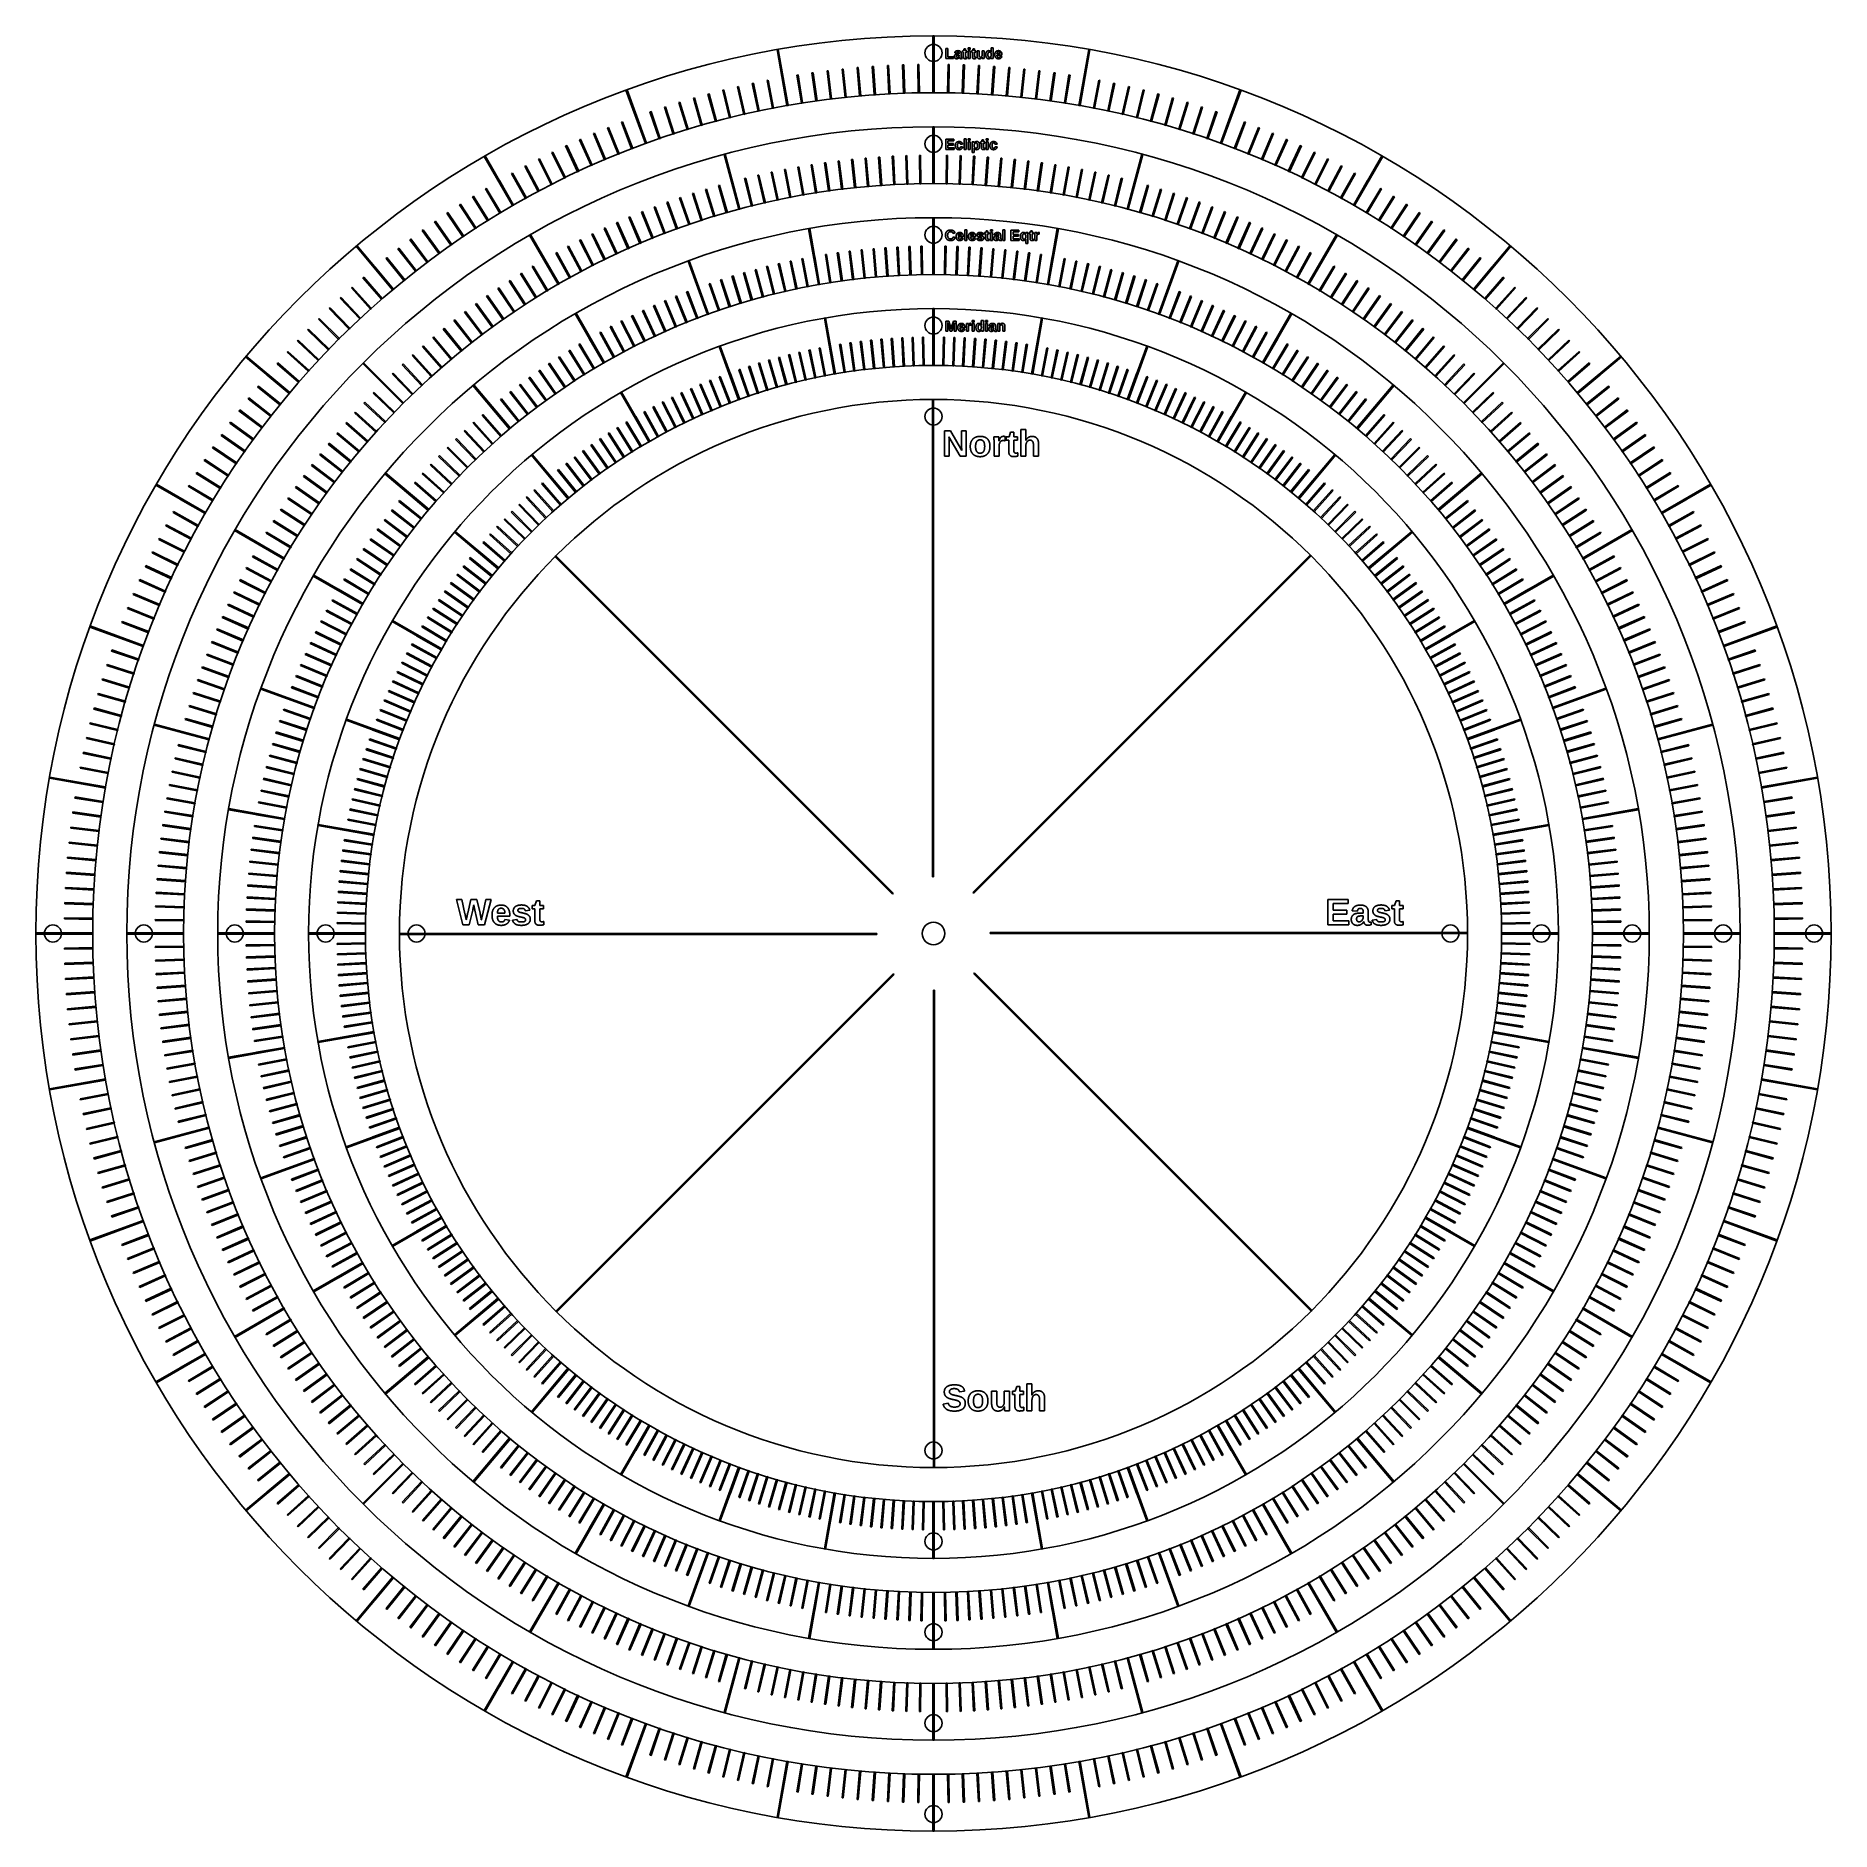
# Model space of a CAD drawing. Header units: millimetres. Extents: x -158 to 158, y -158 to 158.
import ezdxf

# ---------------------------------------------------------------- set-up
doc = ezdxf.new("R2010")
doc.units = ezdxf.units.MM
doc.layers.add('Compound009', color=7, linetype='CONTINUOUS')

msp = doc.modelspace()

# ---------------------------------------------------------------- linework, layer by layer
at = {"layer": 'Compound009'}
for p, q in [((-0.1, 148), (-0.1, 158)), ((-0.1, 158), (0.1, 158)), ((0.1, 148), (0.1, 158)), ((-27.5349, 155.582), (-27.3379, 155.617)), ((-25.7984, 145.734), (-27.5349, 155.582)), ((-25.6014, 145.769), (-27.3379, 155.617)), ((2.17452, 154), (2.17452, 155.794)), ((2.17452, 155.794), (2.55032, 155.794)), ((2.55032, 155.794), (2.55032, 154.288)), ((4.10463, 154.973), (3.73138, 154.991)), ((4.50972, 154.837), (4.50972, 154.906)), ((4.86769, 154.908), (4.86769, 154.406)), ((5.07558, 155.381), (5.26794, 155.381)), ((5.07558, 155.136), (5.07558, 155.381)), ((5.25011, 155.136), (5.07558, 155.136)), ((5.25011, 154.324), (5.25011, 155.136)), ((5.26794, 155.381), (5.38004, 155.707)), ((5.38004, 155.707), (5.60425, 155.707)), ((5.60425, 155.707), (5.60425, 155.381)), ((5.60425, 155.381), (5.86539, 155.381)), ((5.60425, 155.136), (5.60425, 154.419)), ((5.86539, 155.136), (5.60425, 155.136)), ((5.86539, 155.381), (5.86539, 155.136)), ((6.09554, 155.625), (6.09554, 155.891)), ((6.09554, 155.891), (6.4535, 155.891)), ((6.4535, 155.625), (6.09554, 155.625)), ((6.09554, 154), (6.09554, 155.381)), ((6.09554, 155.381), (6.4535, 155.381)), ((6.4535, 155.891), (6.4535, 155.625)), ((6.4535, 155.381), (6.4535, 154)), ((6.66811, 155.381), (6.86047, 155.381)), ((6.66811, 155.136), (6.66811, 155.381)), ((6.84263, 155.136), (6.66811, 155.136)), ((6.84263, 154.324), (6.84263, 155.136)), ((6.86047, 155.381), (6.97257, 155.707)), ((6.97257, 155.707), (7.19677, 155.707)), ((7.19677, 155.707), (7.19677, 155.381)), ((7.19677, 155.381), (7.45792, 155.381)), ((7.19677, 155.136), (7.19677, 154.419)), ((7.45792, 155.136), (7.19677, 155.136)), ((7.45792, 155.381), (7.45792, 155.136)), ((7.66769, 155.381), (8.02565, 155.381)), ((7.66769, 154.503), (7.66769, 155.381)), ((8.02565, 155.381), (8.02565, 154.604)), ((8.55941, 155.381), (8.91737, 155.381)), ((8.55941, 154.638), (8.55941, 155.381)), ((8.91737, 155.381), (8.91737, 154.309)), ((10.1519, 155.891), (10.5099, 155.891)), ((10.1519, 155.386), (10.1519, 155.891)), ((10.1519, 155.159), (10.1545, 155.159)), ((10.5099, 155.891), (10.5099, 154.301)), ((11.1712, 154.842), (11.7062, 154.842)), ((25.6014, 145.769), (27.3379, 155.617)), ((25.7984, 145.734), (27.5349, 155.582)), ((27.3379, 155.617), (27.5349, 155.582)), ((-18.7453, 151.847), (-18.5468, 151.872)), ((-18.1359, 146.885), (-18.7453, 151.847)), ((-17.9374, 146.909), (-18.5468, 151.872)), ((-16.0923, 152.151), (-15.8934, 152.172)), ((-15.5697, 147.179), (-16.0923, 152.151)), ((-15.3708, 147.2), (-15.8934, 152.172)), ((-13.4344, 152.409), (-13.2352, 152.427)), ((-12.9987, 147.428), (-13.4344, 152.409)), ((-12.7994, 147.446), (-13.2352, 152.427)), ((-10.7725, 152.62), (-10.573, 152.634)), ((-10.4237, 147.633), (-10.7725, 152.62)), ((-10.2242, 147.646), (-10.573, 152.634)), ((-8.10726, 152.785), (-7.90754, 152.796)), ((-7.84558, 147.792), (-8.10726, 152.785)), ((-7.64586, 147.802), (-7.90754, 152.796)), ((-5.43956, 152.903), (-5.23968, 152.91)), ((-5.26506, 147.906), (-5.43956, 152.903)), ((-5.06519, 147.913), (-5.23968, 152.91)), ((-2.7702, 152.975), (-2.57023, 152.978)), ((-2.68294, 147.976), (-2.7702, 152.975)), ((-2.48297, 147.979), (-2.57023, 152.978)), ((-0.1, 148), (-0.1, 153)), ((-0.1, 153), (0.1, 153)), ((0.1, 148), (0.1, 153)), ((3.51338, 154), (2.17452, 154)), ((2.48297, 147.979), (2.57023, 152.978)), ((2.55032, 154.288), (3.51338, 154.288)), ((2.57023, 152.978), (2.7702, 152.975)), ((2.68294, 147.976), (2.7702, 152.975)), ((3.51338, 154.288), (3.51338, 154)), ((4.21291, 154.832), (4.50972, 154.837)), ((4.50972, 154.638), (4.32628, 154.636)), ((4.50972, 154.568), (4.50972, 154.638)), ((4.55431, 154.244), (4.54667, 154.244)), ((5.06004, 154.21), (5.06004, 154.016)), ((5.06519, 147.913), (5.23968, 152.91)), ((5.23968, 152.91), (5.43956, 152.903)), ((5.26506, 147.906), (5.43956, 152.903)), ((5.88068, 154.241), (5.88068, 154.021)), ((6.4535, 154), (6.09554, 154)), ((7.47321, 154.241), (7.47321, 154.021)), ((7.64586, 147.802), (7.90754, 152.796)), ((7.84558, 147.792), (8.10726, 152.785)), ((7.90754, 152.796), (8.10726, 152.785)), ((8.57087, 154.272), (8.5645, 154.272)), ((8.92756, 154), (8.58616, 154)), ((10.1545, 154.223), (10.1494, 154.223)), ((10.5201, 154), (10.1736, 154)), ((10.2242, 147.646), (10.573, 152.634)), ((10.4237, 147.633), (10.7725, 152.62)), ((10.573, 152.634), (10.7725, 152.62)), ((12.0527, 154.62), (11.1687, 154.62)), ((11.6948, 154.375), (12.0324, 154.346)), ((12.0527, 154.63), (12.0527, 154.62)), ((12.7994, 147.446), (13.2352, 152.427)), ((12.9987, 147.428), (13.4344, 152.409)), ((13.2352, 152.427), (13.4344, 152.409)), ((15.3708, 147.2), (15.8934, 152.172)), ((15.5697, 147.179), (16.0923, 152.151)), ((15.8934, 152.172), (16.0923, 152.151)), ((17.9374, 146.909), (18.5468, 151.872)), ((18.1359, 146.885), (18.7453, 151.847)), ((18.5468, 151.872), (18.7453, 151.847)), ((-34.5149, 149.056), (-34.3201, 149.101)), ((-33.3902, 144.184), (-34.5149, 149.056)), ((-33.1953, 144.229), (-34.3201, 149.101)), ((-31.9083, 149.636), (-31.7127, 149.677)), ((-30.8687, 144.745), (-31.9083, 149.636)), ((-30.6731, 144.787), (-31.7127, 149.677)), ((-29.2919, 150.17), (-29.0956, 150.208)), ((-28.3379, 145.262), (-29.2919, 150.17)), ((-28.1416, 145.3), (-29.0956, 150.208)), ((-26.6667, 150.658), (-26.4697, 150.693)), ((-25.7984, 145.734), (-26.6667, 150.658)), ((-25.6014, 145.769), (-26.4697, 150.693)), ((-24.0332, 151.101), (-23.8357, 151.132)), ((-23.2511, 146.162), (-24.0332, 151.101)), ((-23.0535, 146.194), (-23.8357, 151.132)), ((-21.3925, 151.497), (-21.1945, 151.525)), ((-20.6966, 146.546), (-21.3925, 151.497)), ((-20.4986, 146.574), (-21.1945, 151.525)), ((20.4986, 146.574), (21.1945, 151.525)), ((20.6966, 146.546), (21.3925, 151.497)), ((21.1945, 151.525), (21.3925, 151.497)), ((23.0535, 146.194), (23.8357, 151.132)), ((23.2511, 146.162), (24.0332, 151.101)), ((23.8357, 151.132), (24.0332, 151.101)), ((25.6014, 145.769), (26.4697, 150.693)), ((25.7984, 145.734), (26.6667, 150.658)), ((26.4697, 150.693), (26.6667, 150.658)), ((28.1416, 145.3), (29.0956, 150.208)), ((28.3379, 145.262), (29.2919, 150.17)), ((29.0956, 150.208), (29.2919, 150.17)), ((30.6731, 144.787), (31.7127, 149.677)), ((30.8687, 144.745), (31.9083, 149.636)), ((31.7127, 149.677), (31.9083, 149.636)), ((33.1953, 144.229), (34.3201, 149.101)), ((33.3902, 144.184), (34.5149, 149.056)), ((34.3201, 149.101), (34.5149, 149.056)), ((-54.1332, 148.437), (-53.9452, 148.506)), ((-50.713, 139.04), (-54.1332, 148.437)), ((-50.525, 139.109), (-53.9452, 148.506)), ((-47.3747, 145.481), (-47.1845, 145.543)), ((-45.8296, 140.725), (-47.3747, 145.481)), ((-45.6394, 140.787), (-47.1845, 145.543)), ((-44.8285, 146.285), (-44.6372, 146.344)), ((-43.3666, 141.504), (-44.8285, 146.285)), ((-43.1754, 141.562), (-44.6372, 146.344)), ((-42.2686, 147.045), (-42.0764, 147.101)), ((-40.8905, 142.239), (-42.2686, 147.045)), ((-40.6982, 142.294), (-42.0764, 147.101)), ((-39.6959, 147.761), (-39.5027, 147.813)), ((-38.4018, 142.931), (-39.6959, 147.761)), ((-38.2086, 142.983), (-39.5027, 147.813)), ((-37.1111, 148.431), (-36.917, 148.479)), ((-35.9015, 143.58), (-37.1111, 148.431)), ((-35.7074, 143.628), (-36.917, 148.479)), ((-25.7984, 145.734), (-25.6014, 145.769)), ((-25.7984, 145.734), (-25.6014, 145.769)), ((-23.2511, 146.162), (-23.0535, 146.194)), ((-20.6966, 146.546), (-20.4986, 146.574)), ((-18.1359, 146.885), (-17.9374, 146.909)), ((-15.5697, 147.179), (-15.3708, 147.2)), ((-12.9987, 147.428), (-12.7994, 147.446)), ((-10.4237, 147.633), (-10.2242, 147.646)), ((-7.84558, 147.792), (-7.64586, 147.802)), ((-5.26506, 147.906), (-5.06519, 147.913)), ((-2.68294, 147.976), (-2.48297, 147.979)), ((-0.1, 148), (0.1, 148)), ((-0.1, 148), (0.1, 148)), ((2.48297, 147.979), (2.68294, 147.976)), ((5.06519, 147.913), (5.26506, 147.906)), ((7.64586, 147.802), (7.84558, 147.792)), ((10.2242, 147.646), (10.4237, 147.633)), ((12.7994, 147.446), (12.9987, 147.428)), ((15.3708, 147.2), (15.5697, 147.179)), ((17.9374, 146.909), (18.1359, 146.885)), ((20.4986, 146.574), (20.6966, 146.546)), ((23.0535, 146.194), (23.2511, 146.162)), ((25.6014, 145.769), (25.7984, 145.734)), ((25.6014, 145.769), (25.7984, 145.734)), ((35.7074, 143.628), (36.917, 148.479)), ((35.9015, 143.58), (37.1111, 148.431)), ((36.917, 148.479), (37.1111, 148.431)), ((38.2086, 142.983), (39.5027, 147.813)), ((38.4018, 142.931), (39.6959, 147.761)), ((39.5027, 147.813), (39.6959, 147.761)), ((40.6982, 142.294), (42.0764, 147.101)), ((40.8905, 142.239), (42.2686, 147.045)), ((42.0764, 147.101), (42.2686, 147.045)), ((43.1754, 141.562), (44.6372, 146.344)), ((43.3666, 141.504), (44.8285, 146.285)), ((44.6372, 146.344), (44.8285, 146.285)), ((45.6394, 140.787), (47.1845, 145.543)), ((45.8296, 140.725), (47.3747, 145.481)), ((47.1845, 145.543), (47.3747, 145.481)), ((50.525, 139.109), (53.9452, 148.506)), ((50.713, 139.04), (54.1332, 148.437)), ((53.9452, 148.506), (54.1332, 148.437)), ((-54.9237, 142.802), (-54.7369, 142.874)), ((-53.1318, 138.134), (-54.9237, 142.802)), ((-52.9451, 138.206), (-54.7369, 142.874)), ((-52.4231, 143.739), (-52.2351, 143.807)), ((-50.713, 139.04), (-52.4231, 143.739)), ((-50.525, 139.109), (-52.2351, 143.807)), ((-49.9065, 144.632), (-49.7174, 144.697)), ((-48.2786, 139.904), (-49.9065, 144.632)), ((-48.0895, 139.969), (-49.7174, 144.697)), ((-40.8905, 142.239), (-40.6982, 142.294)), ((-38.4018, 142.931), (-38.2086, 142.983)), ((-35.9015, 143.58), (-35.7074, 143.628)), ((-33.3902, 144.184), (-33.1953, 144.229)), ((-30.8687, 144.745), (-30.6731, 144.787)), ((-28.3379, 145.262), (-28.1416, 145.3)), ((28.1416, 145.3), (28.3379, 145.262)), ((30.6731, 144.787), (30.8687, 144.745)), ((33.1953, 144.229), (33.3902, 144.184)), ((35.7074, 143.628), (35.9015, 143.58)), ((38.2086, 142.983), (38.4018, 142.931)), ((40.6982, 142.294), (40.8905, 142.239)), ((48.0895, 139.969), (49.7174, 144.697)), ((48.2786, 139.904), (49.9065, 144.632)), ((49.7174, 144.697), (49.9065, 144.632)), ((50.525, 139.109), (52.2351, 143.807)), ((50.713, 139.04), (52.4231, 143.739)), ((52.2351, 143.807), (52.4231, 143.739)), ((52.9451, 138.206), (54.7369, 142.874)), ((53.1318, 138.134), (54.9237, 142.802)), ((54.7369, 142.874), (54.9237, 142.802)), ((-62.3221, 139.732), (-62.1394, 139.813)), ((-60.2884, 135.164), (-62.3221, 139.732)), ((-60.1057, 135.245), (-62.1394, 139.813)), ((-59.8739, 140.798), (-59.6898, 140.876)), ((-57.9203, 136.196), (-59.8739, 140.798)), ((-57.7362, 136.274), (-59.6898, 140.876)), ((-57.4075, 141.822), (-57.2221, 141.897)), ((-55.5345, 137.186), (-57.4075, 141.822)), ((-55.3491, 137.261), (-57.2221, 141.897)), ((-50.713, 139.04), (-50.525, 139.109)), ((-50.713, 139.04), (-50.525, 139.109)), ((-48.2786, 139.904), (-48.0895, 139.969)), ((-45.8296, 140.725), (-45.6394, 140.787)), ((-43.3666, 141.504), (-43.1754, 141.562)), ((-0.1, 132), (-0.1, 142)), ((-0.1, 142), (0.1, 142)), ((0.1, 132), (0.1, 142)), ((2.17452, 138), (2.17452, 139.794)), ((2.17452, 139.794), (3.58599, 139.794)), ((2.55032, 139.506), (2.55032, 139.054)), ((3.58599, 139.506), (2.55032, 139.506)), ((2.55032, 139.054), (3.50828, 139.054)), ((3.50828, 139.054), (3.50828, 138.766)), ((3.58599, 139.794), (3.58599, 139.506)), ((5.37265, 138), (5.37265, 139.891)), ((5.37265, 139.891), (5.73062, 139.891)), ((5.73062, 139.891), (5.73062, 138)), ((6.09554, 139.625), (6.09554, 139.891)), ((6.09554, 139.891), (6.4535, 139.891)), ((6.4535, 139.625), (6.09554, 139.625)), ((6.09554, 138), (6.09554, 139.381)), ((6.09554, 139.381), (6.4535, 139.381)), ((6.4535, 139.891), (6.4535, 139.625)), ((6.4535, 139.381), (6.4535, 138)), ((6.80824, 139.381), (7.15601, 139.381)), ((6.81843, 137.456), (6.81843, 139.063)), ((7.1713, 139.154), (7.17639, 139.154)), ((8.26064, 139.381), (8.45299, 139.381)), ((8.26064, 139.136), (8.26064, 139.381)), ((8.43516, 139.136), (8.26064, 139.136)), ((8.43516, 138.324), (8.43516, 139.136)), ((8.45299, 139.381), (8.5651, 139.707)), ((8.5651, 139.707), (8.7893, 139.707)), ((8.7893, 139.707), (8.7893, 139.381)), ((8.7893, 139.381), (9.05045, 139.381)), ((8.7893, 139.136), (8.7893, 138.419)), ((9.05045, 139.136), (8.7893, 139.136)), ((9.05045, 139.381), (9.05045, 139.136)), ((9.28059, 139.625), (9.28059, 139.891)), ((9.28059, 139.891), (9.63856, 139.891)), ((9.63856, 139.625), (9.28059, 139.625)), ((9.28059, 138), (9.28059, 139.381)), ((9.28059, 139.381), (9.63856, 139.381)), ((9.63856, 139.891), (9.63856, 139.625)), ((9.63856, 139.381), (9.63856, 138)), ((43.1754, 141.562), (43.3666, 141.504)), ((45.6394, 140.787), (45.8296, 140.725)), ((48.0895, 139.969), (48.2786, 139.904)), ((50.525, 139.109), (50.713, 139.04)), ((50.525, 139.109), (50.713, 139.04)), ((55.3491, 137.261), (57.2221, 141.897)), ((55.5345, 137.186), (57.4075, 141.822)), ((57.2221, 141.897), (57.4075, 141.822)), ((57.7362, 136.274), (59.6898, 140.876)), ((57.9203, 136.196), (59.8739, 140.798)), ((59.6898, 140.876), (59.8739, 140.798)), ((60.1057, 135.245), (62.1394, 139.813)), ((60.2884, 135.164), (62.3221, 139.732)), ((62.1394, 139.813), (62.3221, 139.732)), ((-79.0866, 136.782), (-78.9134, 136.882)), ((-74.0866, 128.122), (-79.0866, 136.782)), ((-73.9134, 128.222), (-78.9134, 136.882)), ((-69.5496, 136.279), (-69.3714, 136.369)), ((-67.2797, 131.824), (-69.5496, 136.279)), ((-67.1015, 131.914), (-69.3714, 136.369)), ((-67.1607, 137.472), (-66.9809, 137.559)), ((-64.9688, 132.978), (-67.1607, 137.472)), ((-64.7891, 133.065), (-66.9809, 137.559)), ((-64.7512, 138.623), (-64.57, 138.707)), ((-62.6381, 134.091), (-64.7512, 138.623)), ((-62.4569, 134.176), (-64.57, 138.707)), ((-57.9203, 136.196), (-57.7362, 136.274)), ((-55.5345, 137.186), (-55.3491, 137.261)), ((-53.1318, 138.134), (-52.9451, 138.206)), ((-36.8489, 137.136), (-36.6557, 137.187)), ((-34.2607, 127.476), (-36.8489, 137.136)), ((-34.0675, 127.528), (-36.6557, 137.187)), ((-16.7954, 135.967), (-16.5968, 135.991)), ((-16.186, 131.004), (-16.7954, 135.967)), ((-15.9875, 131.028), (-16.5968, 135.991)), ((-14.4199, 136.239), (-14.2209, 136.26)), ((-13.8972, 131.266), (-14.4199, 136.239)), ((-13.6983, 131.287), (-14.2209, 136.26)), ((-12.04, 136.47), (-11.8407, 136.487)), ((-11.6042, 131.489), (-12.04, 136.47)), ((-11.4049, 131.506), (-11.8407, 136.487)), ((-9.65639, 136.659), (-9.45688, 136.673)), ((-9.30761, 131.671), (-9.65639, 136.659)), ((-9.1081, 131.685), (-9.45688, 136.673)), ((-7.26989, 136.807), (-7.07016, 136.817)), ((-7.00821, 131.814), (-7.26989, 136.807)), ((-6.80848, 131.824), (-7.07016, 136.817)), ((-4.88117, 136.913), (-4.68129, 136.92)), ((-4.70667, 131.916), (-4.88117, 136.913)), ((-4.50679, 131.923), (-4.68129, 136.92)), ((-2.49096, 136.977), (-2.29099, 136.981)), ((-2.4037, 131.978), (-2.49096, 136.977)), ((-2.20373, 131.982), (-2.29099, 136.981)), ((-0.1, 132), (-0.1, 137)), ((-0.1, 137), (0.1, 137)), ((0.1, 132), (0.1, 137)), ((3.63822, 138), (2.17452, 138)), ((2.20373, 131.982), (2.29099, 136.981)), ((2.29099, 136.981), (2.49096, 136.977)), ((2.4037, 131.978), (2.49096, 136.977)), ((2.55032, 138.766), (2.55032, 138.288)), ((3.50828, 138.766), (2.55032, 138.766)), ((2.55032, 138.288), (3.63822, 138.288)), ((3.63822, 138.288), (3.63822, 138)), ((4.50679, 131.923), (4.68129, 136.92)), ((4.68129, 136.92), (4.88117, 136.913)), ((4.70667, 131.916), (4.88117, 136.913)), ((5.10361, 138.942), (4.7431, 138.924)), ((4.75456, 138.473), (5.1138, 138.456)), ((5.73062, 138), (5.37265, 138)), ((6.4535, 138), (6.09554, 138)), ((6.80848, 131.824), (7.07016, 136.817)), ((7.17639, 137.456), (6.81843, 137.456)), ((7.00821, 131.814), (7.26989, 136.807)), ((7.07016, 136.817), (7.26989, 136.807)), ((7.17639, 138.217), (7.16875, 138.217)), ((7.17639, 137.985), (7.17639, 137.456)), ((9.06573, 138.241), (9.06573, 138.021)), ((9.1081, 131.685), (9.45688, 136.673)), ((9.63856, 138), (9.28059, 138)), ((9.30761, 131.671), (9.65639, 136.659)), ((9.45688, 136.673), (9.65639, 136.659)), ((11.1856, 138.942), (10.8251, 138.924)), ((10.8366, 138.473), (11.1958, 138.456)), ((11.4049, 131.506), (11.8407, 136.487)), ((11.6042, 131.489), (12.04, 136.47)), ((11.8407, 136.487), (12.04, 136.47)), ((13.6983, 131.287), (14.2209, 136.26)), ((13.8972, 131.266), (14.4199, 136.239)), ((14.2209, 136.26), (14.4199, 136.239)), ((15.9875, 131.028), (16.5968, 135.991)), ((16.186, 131.004), (16.7954, 135.967)), ((16.5968, 135.991), (16.7954, 135.967)), ((34.0675, 127.528), (36.6557, 137.187)), ((34.2607, 127.476), (36.8489, 137.136)), ((36.6557, 137.187), (36.8489, 137.136)), ((52.9451, 138.206), (53.1318, 138.134)), ((55.3491, 137.261), (55.5345, 137.186)), ((57.7362, 136.274), (57.9203, 136.196)), ((62.4569, 134.176), (64.57, 138.707)), ((62.6381, 134.091), (64.7512, 138.623)), ((64.57, 138.707), (64.7512, 138.623)), ((64.7891, 133.065), (66.9809, 137.559)), ((64.9688, 132.978), (67.1607, 137.472)), ((66.9809, 137.559), (67.1607, 137.472)), ((67.1015, 131.914), (69.3714, 136.369)), ((67.2797, 131.824), (69.5496, 136.279)), ((69.3714, 136.369), (69.5496, 136.279)), ((73.9134, 128.222), (78.9134, 136.882)), ((74.0866, 128.122), (79.0866, 136.782)), ((78.9134, 136.882), (79.0866, 136.782)), ((-74.2633, 133.768), (-74.0884, 133.865)), ((-71.8393, 129.395), (-74.2633, 133.768)), ((-71.6644, 129.492), (-74.0884, 133.865)), ((-71.9174, 135.044), (-71.7409, 135.138)), ((-69.5701, 130.629), (-71.9174, 135.044)), ((-69.3935, 130.723), (-71.7409, 135.138)), ((-64.9688, 132.978), (-64.7891, 133.065)), ((-62.6381, 134.091), (-62.4569, 134.176)), ((-60.2884, 135.164), (-60.1057, 135.245)), ((-33.2403, 132.906), (-33.0463, 132.955)), ((-32.0307, 128.055), (-33.2403, 132.906)), ((-31.8367, 128.103), (-33.0463, 132.955)), ((-30.9157, 133.466), (-30.7209, 133.511)), ((-29.791, 128.594), (-30.9157, 133.466)), ((-29.5961, 128.639), (-30.7209, 133.511)), ((-28.5817, 133.985), (-28.3861, 134.027)), ((-27.5422, 129.095), (-28.5817, 133.985)), ((-27.3465, 129.136), (-28.3861, 134.027)), ((-26.239, 134.464), (-26.0427, 134.502)), ((-25.285, 129.556), (-26.239, 134.464)), ((-25.0886, 129.594), (-26.0427, 134.502)), ((-23.8883, 134.901), (-23.6913, 134.936)), ((-23.02, 129.977), (-23.8883, 134.901)), ((-22.8231, 130.012), (-23.6913, 134.936)), ((-21.5303, 135.298), (-21.3328, 135.329)), ((-20.7481, 130.359), (-21.5303, 135.298)), ((-20.5506, 130.391), (-21.3328, 135.329)), ((-19.1657, 135.653), (-18.9677, 135.681)), ((-18.4699, 130.701), (-19.1657, 135.653)), ((-18.2718, 130.729), (-18.9677, 135.681)), ((18.2718, 130.729), (18.9677, 135.681)), ((18.4699, 130.701), (19.1657, 135.653)), ((18.9677, 135.681), (19.1657, 135.653)), ((20.5506, 130.391), (21.3328, 135.329)), ((20.7481, 130.359), (21.5303, 135.298)), ((21.3328, 135.329), (21.5303, 135.298)), ((22.8231, 130.012), (23.6913, 134.936)), ((23.02, 129.977), (23.8883, 134.901)), ((23.6913, 134.936), (23.8883, 134.901)), ((25.0886, 129.594), (26.0427, 134.502)), ((25.285, 129.556), (26.239, 134.464)), ((26.0427, 134.502), (26.239, 134.464)), ((27.3465, 129.136), (28.3861, 134.027)), ((27.5422, 129.095), (28.5817, 133.985)), ((28.3861, 134.027), (28.5817, 133.985)), ((29.5961, 128.639), (30.7209, 133.511)), ((29.791, 128.594), (30.9157, 133.466)), ((30.7209, 133.511), (30.9157, 133.466)), ((31.8367, 128.103), (33.0463, 132.955)), ((32.0307, 128.055), (33.2403, 132.906)), ((33.0463, 132.955), (33.2403, 132.906)), ((60.1057, 135.245), (60.2884, 135.164)), ((62.4569, 134.176), (62.6381, 134.091)), ((64.7891, 133.065), (64.9688, 132.978)), ((69.3935, 130.723), (71.7409, 135.138)), ((69.5701, 130.629), (71.9174, 135.044)), ((71.6644, 129.492), (74.0884, 133.865)), ((71.7409, 135.138), (71.9174, 135.044)), ((71.8393, 129.395), (74.2633, 133.768)), ((74.0884, 133.865), (74.2633, 133.768)), ((-81.1625, 129.698), (-80.9928, 129.804)), ((-78.5129, 125.458), (-81.1625, 129.698)), ((-78.3432, 125.564), (-80.9928, 129.804)), ((-78.8865, 131.095), (-78.7151, 131.198)), ((-76.3114, 126.809), (-78.8865, 131.095)), ((-76.1399, 126.912), (-78.7151, 131.198)), ((-76.5866, 132.452), (-76.4134, 132.552)), ((-74.0866, 128.122), (-76.5866, 132.452)), ((-73.9134, 128.222), (-76.4134, 132.552)), ((-69.5701, 130.629), (-69.3935, 130.723)), ((-67.2797, 131.824), (-67.1015, 131.914)), ((-44.6974, 129.503), (-44.5083, 129.569)), ((-42.8804, 124.841), (-44.5083, 129.569)), ((-42.4304, 130.264), (-42.2402, 130.326)), ((-40.8853, 125.509), (-42.4304, 130.264)), ((-40.6951, 125.57), (-42.2402, 130.326)), ((-40.1506, 130.985), (-39.9593, 131.043)), ((-38.6887, 126.203), (-40.1506, 130.985)), ((-38.4974, 126.261), (-39.9593, 131.043)), ((-37.8584, 131.665), (-37.6662, 131.72)), ((-36.4803, 126.859), (-37.8584, 131.665)), ((-36.288, 126.914), (-37.6662, 131.72)), ((-35.5548, 132.306), (-35.3616, 132.358)), ((-34.2607, 127.476), (-35.5548, 132.306)), ((-34.0675, 127.528), (-35.3616, 132.358)), ((-25.285, 129.556), (-25.0886, 129.594)), ((-23.02, 129.977), (-22.8231, 130.012)), ((-20.7481, 130.359), (-20.5506, 130.391)), ((-18.4699, 130.701), (-18.2718, 130.729)), ((-16.186, 131.004), (-15.9875, 131.028)), ((-13.8972, 131.266), (-13.6983, 131.287)), ((-11.6042, 131.489), (-11.4049, 131.506)), ((-9.30761, 131.671), (-9.1081, 131.685)), ((-7.00821, 131.814), (-6.80848, 131.824)), ((-4.70667, 131.916), (-4.50679, 131.923)), ((-2.4037, 131.978), (-2.20373, 131.982)), ((-0.1, 132), (0.1, 132)), ((-0.1, 132), (0.1, 132)), ((2.20373, 131.982), (2.4037, 131.978)), ((4.50679, 131.923), (4.70667, 131.916)), ((6.80848, 131.824), (7.00821, 131.814)), ((9.1081, 131.685), (9.30761, 131.671)), ((11.4049, 131.506), (11.6042, 131.489)), ((13.6983, 131.287), (13.8972, 131.266)), ((15.9875, 131.028), (16.186, 131.004)), ((18.2718, 130.729), (18.4699, 130.701)), ((20.5506, 130.391), (20.7481, 130.359)), ((22.8231, 130.012), (23.02, 129.977)), ((25.0886, 129.594), (25.285, 129.556)), ((34.0675, 127.528), (35.3616, 132.358)), ((34.2607, 127.476), (35.5548, 132.306)), ((35.3616, 132.358), (35.5548, 132.306)), ((36.288, 126.914), (37.6662, 131.72)), ((36.4803, 126.859), (37.8584, 131.665)), ((37.6662, 131.72), (37.8584, 131.665)), ((38.4974, 126.261), (39.9593, 131.043)), ((38.6887, 126.203), (40.1506, 130.985)), ((39.9593, 131.043), (40.1506, 130.985)), ((40.6951, 125.57), (42.2402, 130.326)), ((40.8853, 125.509), (42.4304, 130.264)), ((42.2402, 130.326), (42.4304, 130.264)), ((42.8804, 124.841), (44.5083, 129.569)), ((44.5083, 129.569), (44.6974, 129.503)), ((67.1015, 131.914), (67.2797, 131.824)), ((69.3935, 130.723), (69.5701, 130.629)), ((73.9134, 128.222), (76.4134, 132.552)), ((74.0866, 128.122), (76.5866, 132.452)), ((76.1399, 126.912), (78.7151, 131.198)), ((76.3114, 126.809), (78.8865, 131.095)), ((76.4134, 132.552), (76.5866, 132.452)), ((78.3432, 125.564), (80.9928, 129.804)), ((78.5129, 125.458), (81.1625, 129.698)), ((78.7151, 131.198), (78.8865, 131.095)), ((80.9928, 129.804), (81.1625, 129.698)), ((-85.6394, 126.787), (-85.4736, 126.899)), ((-82.8435, 122.642), (-85.6394, 126.787)), ((-82.6776, 122.753), (-85.4736, 126.899)), ((-83.4136, 128.262), (-83.2459, 128.371)), ((-80.6904, 124.069), (-83.4136, 128.262)), ((-80.5227, 124.178), (-83.2459, 128.371)), ((-76.3114, 126.809), (-76.1399, 126.912)), ((-74.0866, 128.122), (-73.9134, 128.222)), ((-74.0866, 128.122), (-73.9134, 128.222)), ((-71.8393, 129.395), (-71.6644, 129.492)), ((-51.4138, 126.987), (-51.2284, 127.062)), ((-49.5408, 122.351), (-51.4138, 126.987)), ((-49.3554, 122.426), (-51.2284, 127.062)), ((-49.1898, 127.865), (-49.0031, 127.936)), ((-47.3979, 123.197), (-49.1898, 127.865)), ((-47.2112, 123.268), (-49.0031, 127.936)), ((-46.9507, 128.704), (-46.7628, 128.772)), ((-45.2406, 124.005), (-46.9507, 128.704)), ((-45.0527, 124.074), (-46.7628, 128.772)), ((-43.0695, 124.776), (-44.6974, 129.503)), ((-36.4803, 126.859), (-36.288, 126.914)), ((-34.2607, 127.476), (-34.0675, 127.528)), ((-34.2607, 127.476), (-34.0675, 127.528)), ((-32.0307, 128.055), (-31.8367, 128.103)), ((-29.791, 128.594), (-29.5961, 128.639)), ((-27.5422, 129.095), (-27.3465, 129.136)), ((27.3465, 129.136), (27.5422, 129.095)), ((29.5961, 128.639), (29.791, 128.594)), ((31.8367, 128.103), (32.0307, 128.055)), ((34.0675, 127.528), (34.2607, 127.476)), ((34.0675, 127.528), (34.2607, 127.476)), ((36.288, 126.914), (36.4803, 126.859)), ((43.0695, 124.776), (44.6974, 129.503)), ((45.0527, 124.074), (46.7628, 128.772)), ((45.2406, 124.005), (46.9507, 128.704)), ((46.7628, 128.772), (46.9507, 128.704)), ((47.2112, 123.268), (49.0031, 127.936)), ((47.3979, 123.197), (49.1898, 127.865)), ((49.0031, 127.936), (49.1898, 127.865)), ((49.3554, 122.426), (51.2284, 127.062)), ((49.5408, 122.351), (51.4138, 126.987)), ((51.2284, 127.062), (51.4138, 126.987)), ((71.6644, 129.492), (71.8393, 129.395)), ((73.9134, 128.222), (74.0866, 128.122)), ((73.9134, 128.222), (74.0866, 128.122)), ((76.1399, 126.912), (76.3114, 126.809)), ((80.5227, 124.178), (83.2459, 128.371)), ((80.6904, 124.069), (83.4136, 128.262)), ((82.6776, 122.753), (85.4736, 126.899)), ((82.8435, 122.642), (85.6394, 126.787)), ((83.2459, 128.371), (83.4136, 128.262)), ((85.4736, 126.899), (85.6394, 126.787)), ((-90.012, 123.721), (-89.8502, 123.838)), ((-87.0731, 119.676), (-90.012, 123.721)), ((-86.9113, 119.793), (-89.8502, 123.838)), ((-87.8391, 125.273), (-87.6753, 125.388)), ((-84.9712, 121.177), (-87.8391, 125.273)), ((-84.8074, 121.292), (-87.6753, 125.388)), ((-80.6904, 124.069), (-80.5227, 124.178)), ((-78.5129, 125.458), (-78.3432, 125.564)), ((-57.9893, 124.122), (-57.8081, 124.206)), ((-55.8762, 119.59), (-57.9893, 124.122)), ((-55.695, 119.675), (-57.8081, 124.206)), ((-55.8143, 125.115), (-55.6316, 125.196)), ((-53.7806, 120.547), (-55.8143, 125.115)), ((-53.5979, 120.629), (-55.6316, 125.196)), ((-53.6222, 126.07), (-53.4381, 126.148)), ((-51.6686, 121.468), (-53.6222, 126.07)), ((-51.4845, 121.546), (-53.4381, 126.148)), ((-47.3979, 123.197), (-47.2112, 123.268)), ((-45.2406, 124.005), (-45.0527, 124.074)), ((-43.0695, 124.776), (-42.8804, 124.841)), ((-40.8853, 125.509), (-40.6951, 125.57)), ((-38.6887, 126.203), (-38.4974, 126.261)), ((-21.9782, 124.068), (-21.7812, 124.103)), ((-20.2417, 114.22), (-21.9782, 124.068)), ((-20.0447, 114.255), (-21.7812, 124.103)), ((-0.1, 116), (-0.1, 126)), ((-0.1, 126), (0.1, 126)), ((0.1, 116), (0.1, 126)), ((3.78981, 123.319), (3.4586, 123.228)), ((5.51941, 122), (5.51941, 123.891)), ((5.51941, 123.891), (5.87737, 123.891)), ((5.87737, 123.891), (5.87737, 122)), ((8.99439, 123.381), (9.18675, 123.381)), ((8.99439, 123.136), (8.99439, 123.381)), ((9.18675, 123.381), (9.29885, 123.707)), ((9.29885, 123.707), (9.52306, 123.707)), ((9.52306, 123.707), (9.52306, 123.381)), ((9.52306, 123.381), (9.7842, 123.381)), ((9.7842, 123.381), (9.7842, 123.136)), ((10.0144, 123.625), (10.0144, 123.891)), ((10.0144, 123.891), (10.3723, 123.891)), ((10.3723, 123.625), (10.0144, 123.625)), ((10.0144, 122), (10.0144, 123.381)), ((10.0144, 123.381), (10.3723, 123.381)), ((10.3723, 123.891), (10.3723, 123.625)), ((10.3723, 123.381), (10.3723, 122)), ((12.1885, 122), (12.1885, 123.891)), ((12.1885, 123.891), (12.5464, 123.891)), ((12.5464, 123.891), (12.5464, 122)), ((13.6266, 122), (13.6266, 123.794)), ((13.6266, 123.794), (15.038, 123.794)), ((14.0024, 123.506), (14.0024, 123.054)), ((15.038, 123.506), (14.0024, 123.506)), ((15.038, 123.794), (15.038, 123.506)), ((16.2665, 123.381), (16.6104, 123.381)), ((16.8157, 123.381), (17.0081, 123.381)), ((16.8157, 123.136), (16.8157, 123.381)), ((17.0081, 123.381), (17.1202, 123.707)), ((17.1202, 123.707), (17.3444, 123.707)), ((17.3444, 123.707), (17.3444, 123.381)), ((17.3444, 123.381), (17.6055, 123.381)), ((17.6055, 123.381), (17.6055, 123.136)), ((17.8255, 123.381), (18.1669, 123.381)), ((18.6293, 123.389), (18.6293, 123.09)), ((20.0447, 114.255), (21.7812, 124.103)), ((20.2417, 114.22), (21.9782, 124.068)), ((21.7812, 124.103), (21.9782, 124.068)), ((38.4974, 126.261), (38.6887, 126.203)), ((40.6951, 125.57), (40.8853, 125.509)), ((42.8804, 124.841), (43.0695, 124.776)), ((45.0527, 124.074), (45.2406, 124.005)), ((47.2112, 123.268), (47.3979, 123.197)), ((51.4845, 121.546), (53.4381, 126.148)), ((51.6686, 121.468), (53.6222, 126.07)), ((53.4381, 126.148), (53.6222, 126.07)), ((53.5979, 120.629), (55.6316, 125.196)), ((53.7806, 120.547), (55.8143, 125.115)), ((55.6316, 125.196), (55.8143, 125.115)), ((55.695, 119.675), (57.8081, 124.206)), ((55.8762, 119.59), (57.9893, 124.122)), ((57.8081, 124.206), (57.9893, 124.122)), ((78.3432, 125.564), (78.5129, 125.458)), ((80.5227, 124.178), (80.6904, 124.069)), ((84.8074, 121.292), (87.6753, 125.388)), ((84.9712, 121.177), (87.8391, 125.273)), ((86.9113, 119.793), (89.8502, 123.838)), ((87.0731, 119.676), (90.012, 123.721)), ((87.6753, 125.388), (87.8391, 125.273)), ((89.8502, 123.838), (90.012, 123.721)), ((-101.637, 120.971), (-101.484, 121.099)), ((-95.2092, 113.31), (-101.637, 120.971)), ((-95.056, 113.439), (-101.484, 121.099)), ((-94.275, 120.504), (-94.1174, 120.627)), ((-91.1967, 116.564), (-94.275, 120.504)), ((-91.0391, 116.687), (-94.1174, 120.627)), ((-92.1576, 122.131), (-91.9978, 122.251)), ((-89.1485, 118.138), (-92.1576, 122.131)), ((-88.9888, 118.258), (-91.9978, 122.251)), ((-84.9712, 121.177), (-84.8074, 121.292)), ((-82.8435, 122.642), (-82.6776, 122.753)), ((-71.0866, 122.926), (-70.9134, 123.026)), ((-66.0866, 114.265), (-71.0866, 122.926)), ((-65.9134, 114.365), (-70.9134, 123.026)), ((-64.4059, 120.917), (-64.2293, 121.011)), ((-62.0585, 116.502), (-64.4059, 120.917)), ((-61.882, 116.596), (-64.2293, 121.011)), ((-62.2858, 122.022), (-62.1076, 122.113)), ((-60.0158, 117.567), (-62.2858, 122.022)), ((-59.8376, 117.658), (-62.1076, 122.113)), ((-60.1467, 123.091), (-59.967, 123.179)), ((-57.9549, 118.597), (-60.1467, 123.091)), ((-57.7751, 118.685), (-59.967, 123.179)), ((-53.7806, 120.547), (-53.5979, 120.629)), ((-51.6686, 121.468), (-51.4845, 121.546)), ((-49.5408, 122.351), (-49.3554, 122.426)), ((-14.8454, 120.086), (-14.6469, 120.11)), ((-14.2361, 115.123), (-14.8454, 120.086)), ((-14.0376, 115.148), (-14.6469, 120.11)), ((-12.7474, 120.327), (-12.5485, 120.348)), ((-12.2248, 115.354), (-12.7474, 120.327)), ((-12.0258, 115.375), (-12.5485, 120.348)), ((-10.6455, 120.531), (-10.4462, 120.548)), ((-10.2097, 115.55), (-10.6455, 120.531)), ((-10.0104, 115.567), (-10.4462, 120.548)), ((-8.54029, 120.698), (-8.34078, 120.712)), ((-8.19151, 115.71), (-8.54029, 120.698)), ((-7.99199, 115.724), (-8.34078, 120.712)), ((-6.43251, 120.829), (-6.23279, 120.839)), ((-6.17083, 115.836), (-6.43251, 120.829)), ((-5.97111, 115.846), (-6.23279, 120.839)), ((-4.32278, 120.923), (-4.1229, 120.93)), ((-4.14828, 115.926), (-4.32278, 120.923)), ((-3.9484, 115.933), (-4.1229, 120.93)), ((-2.21173, 120.98), (-2.01176, 120.983)), ((-2.12446, 115.981), (-2.21173, 120.98)), ((-1.92449, 115.984), (-2.01176, 120.983)), ((-0.1, 116), (-0.1, 121)), ((-0.1, 121), (0.1, 121)), ((0.1, 116), (0.1, 121)), ((1.92449, 115.984), (2.01176, 120.983)), ((2.01176, 120.983), (2.21173, 120.98)), ((2.12446, 115.981), (2.21173, 120.98)), ((3.48535, 122.609), (3.81274, 122.485)), ((3.9484, 115.933), (4.1229, 120.93)), ((4.1229, 120.93), (4.32278, 120.923)), ((4.14828, 115.926), (4.32278, 120.923)), ((5.24781, 122.62), (4.36374, 122.62)), ((4.36628, 122.842), (4.90132, 122.842)), ((4.88985, 122.375), (5.22743, 122.346)), ((5.24781, 122.63), (5.24781, 122.62)), ((5.87737, 122), (5.51941, 122)), ((5.97111, 115.846), (6.23279, 120.839)), ((6.17083, 115.836), (6.43251, 120.829)), ((6.23279, 120.839), (6.43251, 120.829)), ((7.42191, 122.62), (6.53783, 122.62)), ((6.54038, 122.842), (7.07541, 122.842)), ((7.06395, 122.375), (7.40153, 122.346)), ((7.42191, 122.63), (7.42191, 122.62)), ((7.60306, 122.344), (7.91771, 122.391)), ((7.99199, 115.724), (8.34078, 120.712)), ((8.19151, 115.71), (8.54029, 120.698)), ((8.34078, 120.712), (8.54029, 120.698)), ((8.82344, 123.033), (8.50624, 123)), ((9.16892, 123.136), (8.99439, 123.136)), ((9.16892, 122.324), (9.16892, 123.136)), ((9.52306, 123.136), (9.52306, 122.419)), ((9.7842, 123.136), (9.52306, 123.136)), ((9.79949, 122.241), (9.79949, 122.021)), ((10.0104, 115.567), (10.4462, 120.548)), ((10.3723, 122), (10.0144, 122)), ((10.2097, 115.55), (10.6455, 120.531)), ((10.4462, 120.548), (10.6455, 120.531)), ((11.0672, 122.973), (10.6939, 122.991)), ((11.1755, 122.832), (11.4723, 122.837)), ((11.4723, 122.638), (11.2888, 122.636)), ((11.4723, 122.837), (11.4723, 122.906)), ((11.4723, 122.568), (11.4723, 122.638)), ((11.5169, 122.244), (11.5092, 122.244)), ((11.8302, 122.908), (11.8302, 122.406)), ((12.0226, 122.21), (12.0226, 122.016)), ((12.0258, 115.375), (12.5485, 120.348)), ((12.5464, 122), (12.1885, 122)), ((12.2248, 115.354), (12.7474, 120.327)), ((12.5485, 120.348), (12.7474, 120.327)), ((15.0903, 122), (13.6266, 122)), ((14.0024, 123.054), (14.9603, 123.054)), ((14.0024, 122.766), (14.0024, 122.288)), ((14.9603, 122.766), (14.0024, 122.766)), ((14.0024, 122.288), (15.0903, 122.288)), ((14.0376, 115.148), (14.6469, 120.11)), ((14.2361, 115.123), (14.8454, 120.086)), ((14.6469, 120.11), (14.8454, 120.086)), ((14.9603, 123.054), (14.9603, 122.766)), ((15.0903, 122.288), (15.0903, 122)), ((16.2474, 121.456), (16.2474, 122.03)), ((16.6028, 121.456), (16.2474, 121.456)), ((16.2538, 122.228), (16.2512, 122.228)), ((16.6028, 123.063), (16.6028, 121.456)), ((16.9902, 123.136), (16.8157, 123.136)), ((16.9902, 122.324), (16.9902, 123.136)), ((17.3444, 123.136), (17.3444, 122.419)), ((17.6055, 123.136), (17.3444, 123.136)), ((17.6208, 122.241), (17.6208, 122.021)), ((17.8357, 122), (17.8357, 123.056)), ((18.1936, 122), (17.8357, 122)), ((18.1834, 123.087), (18.1885, 123.087)), ((18.1936, 122.678), (18.1936, 122)), ((49.3554, 122.426), (49.5408, 122.351)), ((51.4845, 121.546), (51.6686, 121.468)), ((53.5979, 120.629), (53.7806, 120.547)), ((57.7751, 118.685), (59.967, 123.179)), ((57.9549, 118.597), (60.1467, 123.091)), ((59.8376, 117.658), (62.1076, 122.113)), ((59.967, 123.179), (60.1467, 123.091)), ((60.0158, 117.567), (62.2858, 122.022)), ((61.882, 116.596), (64.2293, 121.011)), ((62.0585, 116.502), (64.4059, 120.917)), ((62.1076, 122.113), (62.2858, 122.022)), ((64.2293, 121.011), (64.4059, 120.917)), ((65.9134, 114.365), (70.9134, 123.026)), ((66.0866, 114.265), (71.0866, 122.926)), ((70.9134, 123.026), (71.0866, 122.926)), ((82.6776, 122.753), (82.8435, 122.642)), ((84.8074, 121.292), (84.9712, 121.177)), ((88.9888, 118.258), (91.9978, 122.251)), ((89.1485, 118.138), (92.1576, 122.131)), ((91.0391, 116.687), (94.1174, 120.627)), ((91.1967, 116.564), (94.275, 120.504)), ((91.9978, 122.251), (92.1576, 122.131)), ((94.1174, 120.627), (94.275, 120.504)), ((95.056, 113.439), (101.484, 121.099)), ((95.2092, 113.31), (101.637, 120.971)), ((101.484, 121.099), (101.637, 120.971)), ((-98.4231, 117.141), (-98.2699, 117.269)), ((-95.2092, 113.31), (-98.4231, 117.141)), ((-95.056, 113.439), (-98.2699, 117.269)), ((-96.3637, 118.84), (-96.2083, 118.966)), ((-93.2171, 114.955), (-96.3637, 118.84)), ((-93.0617, 115.081), (-96.2083, 118.966)), ((-89.1485, 118.138), (-88.9888, 118.258)), ((-87.0731, 119.676), (-86.9113, 119.793)), ((-70.6459, 117.38), (-70.4745, 117.483)), ((-68.0707, 113.095), (-70.6459, 117.38)), ((-67.8993, 113.198), (-70.4745, 117.483)), ((-68.5866, 118.595), (-68.4134, 118.695)), ((-66.0866, 114.265), (-68.5866, 118.595)), ((-65.9134, 114.365), (-68.4134, 118.695)), ((-66.5064, 119.774), (-66.3315, 119.871)), ((-64.0823, 115.401), (-66.5064, 119.774)), ((-63.9074, 115.498), (-66.3315, 119.871)), ((-60.0158, 117.567), (-59.8376, 117.658)), ((-57.9549, 118.597), (-57.7751, 118.685)), ((-55.8762, 119.59), (-55.695, 119.675)), ((-43.1885, 118.367), (-43.0006, 118.435)), ((-39.7683, 108.97), (-43.1885, 118.367)), ((-39.5804, 109.039), (-43.0006, 118.435)), ((-29.3696, 117.382), (-29.1755, 117.43)), ((-28.16, 112.53), (-29.3696, 117.382)), ((-27.9659, 112.578), (-29.1755, 117.43)), ((-27.3165, 117.876), (-27.1216, 117.921)), ((-26.1918, 113.004), (-27.3165, 117.876)), ((-25.9969, 113.049), (-27.1216, 117.921)), ((-25.2551, 118.335), (-25.0595, 118.377)), ((-24.2156, 113.444), (-25.2551, 118.335)), ((-24.0199, 113.486), (-25.0595, 118.377)), ((-23.1861, 118.758), (-22.9897, 118.796)), ((-22.232, 113.85), (-23.1861, 118.758)), ((-22.0357, 113.888), (-22.9897, 118.796)), ((-21.1099, 119.144), (-20.9129, 119.179)), ((-20.2417, 114.22), (-21.1099, 119.144)), ((-20.0447, 114.255), (-20.9129, 119.179)), ((-19.0273, 119.495), (-18.8298, 119.526)), ((-18.2452, 114.556), (-19.0273, 119.495)), ((-18.0476, 114.587), (-18.8298, 119.526)), ((-16.939, 119.809), (-16.7409, 119.836)), ((-16.2431, 114.857), (-16.939, 119.809)), ((-16.0451, 114.885), (-16.7409, 119.836)), ((16.0451, 114.885), (16.7409, 119.836)), ((16.2431, 114.857), (16.939, 119.809)), ((16.7409, 119.836), (16.939, 119.809)), ((18.0476, 114.587), (18.8298, 119.526)), ((18.2452, 114.556), (19.0273, 119.495)), ((18.8298, 119.526), (19.0273, 119.495)), ((20.0447, 114.255), (20.9129, 119.179)), ((20.2417, 114.22), (21.1099, 119.144)), ((20.9129, 119.179), (21.1099, 119.144)), ((22.0357, 113.888), (22.9897, 118.796)), ((22.232, 113.85), (23.1861, 118.758)), ((22.9897, 118.796), (23.1861, 118.758)), ((24.0199, 113.486), (25.0595, 118.377)), ((24.2156, 113.444), (25.2551, 118.335)), ((25.0595, 118.377), (25.2551, 118.335)), ((25.9969, 113.049), (27.1216, 117.921)), ((26.1918, 113.004), (27.3165, 117.876)), ((27.1216, 117.921), (27.3165, 117.876)), ((27.9659, 112.578), (29.1755, 117.43)), ((28.16, 112.53), (29.3696, 117.382)), ((29.1755, 117.43), (29.3696, 117.382)), ((39.5804, 109.039), (43.0006, 118.435)), ((39.7683, 108.97), (43.1885, 118.367)), ((43.0006, 118.435), (43.1885, 118.367)), ((55.695, 119.675), (55.8762, 119.59)), ((57.7751, 118.685), (57.9549, 118.597)), ((59.8376, 117.658), (60.0158, 117.567)), ((63.9074, 115.498), (66.3315, 119.871)), ((64.0823, 115.401), (66.5064, 119.774)), ((65.9134, 114.365), (68.4134, 118.695)), ((66.0866, 114.265), (68.5866, 118.595)), ((66.3315, 119.871), (66.5064, 119.774)), ((67.8993, 113.198), (70.4745, 117.483)), ((68.0707, 113.095), (70.6459, 117.38)), ((68.4134, 118.695), (68.5866, 118.595)), ((70.4745, 117.483), (70.6459, 117.38)), ((86.9113, 119.793), (87.0731, 119.676)), ((88.9888, 118.258), (89.1485, 118.138)), ((93.0617, 115.081), (96.2083, 118.966)), ((93.2171, 114.955), (96.3637, 118.84)), ((95.056, 113.439), (98.2699, 117.269)), ((95.2092, 113.31), (98.4231, 117.141)), ((96.2083, 118.966), (96.3637, 118.84)), ((98.2699, 117.269), (98.4231, 117.141)), ((-102.451, 113.634), (-102.303, 113.768)), ((-98.957, 110.052), (-102.303, 113.768)), ((-100.453, 115.405), (-100.302, 115.536)), ((-97.1722, 111.631), (-100.453, 115.405)), ((-97.0213, 111.763), (-100.302, 115.536)), ((-93.2171, 114.955), (-93.0617, 115.081)), ((-91.1967, 116.564), (-91.0391, 116.687)), ((-74.6994, 114.843), (-74.5317, 114.952)), ((-71.9762, 110.65), (-74.6994, 114.843)), ((-71.8085, 110.759), (-74.5317, 114.952)), ((-72.6837, 116.13), (-72.5141, 116.236)), ((-70.0341, 111.889), (-72.6837, 116.13)), ((-69.8645, 111.995), (-72.5141, 116.236)), ((-66.0866, 114.265), (-65.9134, 114.365)), ((-66.0866, 114.265), (-65.9134, 114.365)), ((-64.0823, 115.401), (-63.9074, 115.498)), ((-62.0585, 116.502), (-61.882, 116.596)), ((-39.4883, 114.375), (-39.2992, 114.44)), ((-37.8605, 109.648), (-39.4883, 114.375)), ((-37.6714, 109.713), (-39.2992, 114.44)), ((-37.4862, 115.047), (-37.296, 115.109)), ((-35.9411, 110.292), (-37.4862, 115.047)), ((-35.7509, 110.353), (-37.296, 115.109)), ((-35.4726, 115.684), (-35.2813, 115.742)), ((-34.0107, 110.902), (-35.4726, 115.684)), ((-33.8195, 110.961), (-35.2813, 115.742)), ((-33.4482, 116.285), (-33.256, 116.34)), ((-32.0701, 111.479), (-33.4482, 116.285)), ((-31.8778, 111.534), (-33.256, 116.34)), ((-31.4137, 116.851), (-31.2205, 116.903)), ((-30.1196, 112.022), (-31.4137, 116.851)), ((-29.9264, 112.073), (-31.2205, 116.903)), ((-22.232, 113.85), (-22.0357, 113.888)), ((-20.2417, 114.22), (-20.0447, 114.255)), ((-20.2417, 114.22), (-20.0447, 114.255)), ((-18.2452, 114.556), (-18.0476, 114.587)), ((-16.2431, 114.857), (-16.0451, 114.885)), ((-14.2361, 115.123), (-14.0376, 115.148)), ((-12.2248, 115.354), (-12.0258, 115.375)), ((-10.2097, 115.55), (-10.0104, 115.567)), ((-8.19151, 115.71), (-7.99199, 115.724)), ((-6.17083, 115.836), (-5.97111, 115.846)), ((-4.14828, 115.926), (-3.9484, 115.933)), ((-2.12446, 115.981), (-1.92449, 115.984)), ((-0.1, 116), (0.1, 116)), ((-0.1, 116), (0.1, 116)), ((1.92449, 115.984), (2.12446, 115.981)), ((3.9484, 115.933), (4.14828, 115.926)), ((5.97111, 115.846), (6.17083, 115.836)), ((7.99199, 115.724), (8.19151, 115.71)), ((10.0104, 115.567), (10.2097, 115.55)), ((12.0258, 115.375), (12.2248, 115.354)), ((14.0376, 115.148), (14.2361, 115.123)), ((16.0451, 114.885), (16.2431, 114.857)), ((18.0476, 114.587), (18.2452, 114.556)), ((20.0447, 114.255), (20.2417, 114.22)), ((20.0447, 114.255), (20.2417, 114.22)), ((22.0357, 113.888), (22.232, 113.85)), ((29.9264, 112.073), (31.2205, 116.903)), ((30.1196, 112.022), (31.4137, 116.851)), ((31.2205, 116.903), (31.4137, 116.851)), ((31.8778, 111.534), (33.256, 116.34)), ((32.0701, 111.479), (33.4482, 116.285)), ((33.256, 116.34), (33.4482, 116.285)), ((33.8195, 110.961), (35.2813, 115.742)), ((34.0107, 110.902), (35.4726, 115.684)), ((35.2813, 115.742), (35.4726, 115.684)), ((35.7509, 110.353), (37.296, 115.109)), ((35.9411, 110.292), (37.4862, 115.047)), ((37.296, 115.109), (37.4862, 115.047)), ((37.6714, 109.713), (39.2992, 114.44)), ((37.8605, 109.648), (39.4883, 114.375)), ((39.2992, 114.44), (39.4883, 114.375)), ((61.882, 116.596), (62.0585, 116.502)), ((63.9074, 115.498), (64.0823, 115.401)), ((65.9134, 114.365), (66.0866, 114.265)), ((65.9134, 114.365), (66.0866, 114.265)), ((69.8645, 111.995), (72.5141, 116.236)), ((70.0341, 111.889), (72.6837, 116.13)), ((71.8085, 110.759), (74.5317, 114.952)), ((71.9762, 110.65), (74.6994, 114.843)), ((72.5141, 116.236), (72.6837, 116.13)), ((74.5317, 114.952), (74.6994, 114.843)), ((91.0391, 116.687), (91.1967, 116.564)), ((93.0617, 115.081), (93.2171, 114.955)), ((97.0213, 111.763), (100.302, 115.536)), ((97.1722, 111.631), (100.453, 115.405)), ((98.957, 110.052), (102.303, 113.768)), ((100.302, 115.536), (100.453, 115.405)), ((102.303, 113.768), (102.451, 113.634)), ((-104.419, 111.829), (-104.273, 111.965)), ((-101.009, 108.172), (-104.419, 111.829)), ((-100.863, 108.309), (-104.273, 111.965)), ((-99.1056, 109.919), (-102.451, 113.634)), ((-97.1722, 111.631), (-97.0213, 111.763)), ((-95.2092, 113.31), (-95.056, 113.439)), ((-95.2092, 113.31), (-95.056, 113.439)), ((-80.6075, 110.777), (-80.4457, 110.894)), ((-77.6686, 106.731), (-80.6075, 110.777)), ((-77.5068, 106.849), (-80.4457, 110.894)), ((-78.6619, 112.166), (-78.4981, 112.281)), ((-75.794, 108.071), (-78.6619, 112.166)), ((-75.6302, 108.185), (-78.4981, 112.281)), ((-76.6923, 113.522), (-76.5265, 113.634)), ((-73.8964, 109.377), (-76.6923, 113.522)), ((-73.7306, 109.489), (-76.5265, 113.634)), ((-71.9762, 110.65), (-71.8085, 110.759)), ((-70.0341, 111.889), (-69.8645, 111.995)), ((-68.0707, 113.095), (-67.8993, 113.198)), ((-47.3705, 111.342), (-47.1864, 111.42)), ((-45.4169, 106.739), (-47.3705, 111.342)), ((-45.2328, 106.818), (-47.1864, 111.42)), ((-45.4201, 112.152), (-45.2347, 112.227)), ((-43.5471, 107.516), (-45.4201, 112.152)), ((-43.3616, 107.591), (-45.2347, 112.227)), ((-43.4559, 112.927), (-43.2692, 112.999)), ((-41.664, 108.259), (-43.4559, 112.927)), ((-41.4773, 108.331), (-43.2692, 112.999)), ((-41.4784, 113.669), (-41.2905, 113.737)), ((-39.7683, 108.97), (-41.4784, 113.669)), ((-39.5804, 109.039), (-41.2905, 113.737)), ((-34.0107, 110.902), (-33.8195, 110.961)), ((-32.0701, 111.479), (-31.8778, 111.534)), ((-30.1196, 112.022), (-29.9264, 112.073)), ((-28.16, 112.53), (-27.9659, 112.578)), ((-26.1918, 113.004), (-25.9969, 113.049)), ((-24.2156, 113.444), (-24.0199, 113.486)), ((24.0199, 113.486), (24.2156, 113.444)), ((25.9969, 113.049), (26.1918, 113.004)), ((27.9659, 112.578), (28.16, 112.53)), ((29.9264, 112.073), (30.1196, 112.022)), ((31.8778, 111.534), (32.0701, 111.479)), ((33.8195, 110.961), (34.0107, 110.902)), ((39.5804, 109.039), (41.2905, 113.737)), ((39.7683, 108.97), (41.4784, 113.669)), ((41.2905, 113.737), (41.4784, 113.669)), ((41.4773, 108.331), (43.2692, 112.999)), ((41.664, 108.259), (43.4559, 112.927)), ((43.2692, 112.999), (43.4559, 112.927)), ((43.3616, 107.591), (45.2347, 112.227)), ((43.5471, 107.516), (45.4201, 112.152)), ((45.2328, 106.818), (47.1864, 111.42)), ((45.2347, 112.227), (45.4201, 112.152)), ((45.4169, 106.739), (47.3705, 111.342)), ((47.1864, 111.42), (47.3705, 111.342)), ((67.8993, 113.198), (68.0707, 113.095)), ((69.8645, 111.995), (70.0341, 111.889)), ((71.8085, 110.759), (71.9762, 110.65)), ((73.7306, 109.489), (76.5265, 113.634)), ((73.8964, 109.377), (76.6923, 113.522)), ((75.6302, 108.185), (78.4981, 112.281)), ((75.794, 108.071), (78.6619, 112.166)), ((76.5265, 113.634), (76.6923, 113.522)), ((77.5068, 106.849), (80.4457, 110.894)), ((77.6686, 106.731), (80.6075, 110.777)), ((78.4981, 112.281), (78.6619, 112.166)), ((80.4457, 110.894), (80.6075, 110.777)), ((95.056, 113.439), (95.2092, 113.31)), ((95.056, 113.439), (95.2092, 113.31)), ((97.0213, 111.763), (97.1722, 111.631)), ((99.1056, 109.919), (102.451, 113.634)), ((100.863, 108.309), (104.273, 111.965)), ((101.009, 108.172), (104.419, 111.829)), ((104.273, 111.965), (104.419, 111.829)), ((-108.258, 108.117), (-108.117, 108.258)), ((-104.723, 104.581), (-108.258, 108.117)), ((-104.581, 104.723), (-108.117, 108.258)), ((-106.355, 109.99), (-106.211, 110.128)), ((-102.881, 106.393), (-106.355, 109.99)), ((-102.738, 106.532), (-106.211, 110.128)), ((-101.009, 108.172), (-100.863, 108.309)), ((-99.1056, 109.919), (-98.957, 110.052)), ((-84.4244, 107.896), (-84.2668, 108.019)), ((-81.3461, 103.956), (-84.4244, 107.896)), ((-81.1885, 104.079), (-84.2668, 108.019)), ((-82.5285, 109.353), (-82.3688, 109.473)), ((-79.5194, 105.36), (-82.5285, 109.353)), ((-79.3597, 105.48), (-82.3688, 109.473)), ((-75.794, 108.071), (-75.6302, 108.185)), ((-73.8964, 109.377), (-73.7306, 109.489)), ((-63.0866, 109.069), (-62.9134, 109.169)), ((-58.0866, 100.409), (-63.0866, 109.069)), ((-57.9134, 100.509), (-62.9134, 109.169)), ((-55.022, 107.766), (-54.8437, 107.857)), ((-52.752, 103.311), (-55.022, 107.766)), ((-52.5738, 103.402), (-54.8437, 107.857)), ((-53.1328, 108.71), (-52.953, 108.798)), ((-50.9409, 104.216), (-53.1328, 108.71)), ((-50.7612, 104.304), (-52.953, 108.798)), ((-51.2274, 109.621), (-51.0462, 109.706)), ((-49.1143, 105.089), (-51.2274, 109.621)), ((-48.9331, 105.174), (-51.0462, 109.706)), ((-49.3065, 110.498), (-49.1238, 110.58)), ((-47.2728, 105.931), (-49.3065, 110.498)), ((-47.0901, 106.012), (-49.1238, 110.58)), ((-43.5471, 107.516), (-43.3616, 107.591)), ((-41.664, 108.259), (-41.4773, 108.331)), ((-39.7683, 108.97), (-39.5804, 109.039)), ((-39.7683, 108.97), (-39.5804, 109.039)), ((-37.8605, 109.648), (-37.6714, 109.713)), ((-35.9411, 110.292), (-35.7509, 110.353)), ((-19.1998, 108.311), (-19.0028, 108.346)), ((-17.4633, 98.4634), (-19.1998, 108.311)), ((-17.2663, 98.4981), (-19.0028, 108.346)), ((-0.1, 100), (-0.1, 110)), ((-0.1, 110), (0.1, 110)), ((0.1, 100), (0.1, 110)), ((2.17452, 107.794), (2.67771, 107.794)), ((2.17452, 106), (2.17452, 107.794)), ((2.67771, 107.794), (2.99873, 106.789)), ((3.18217, 106.783), (3.49809, 107.794)), ((3.49809, 107.794), (3.99873, 107.794)), ((3.99873, 107.794), (3.99873, 106)), ((6.82386, 107.625), (6.82386, 107.891)), ((6.82386, 107.891), (7.18183, 107.891)), ((7.18183, 107.625), (6.82386, 107.625)), ((7.18183, 107.891), (7.18183, 107.625)), ((8.41809, 107.891), (8.77605, 107.891)), ((8.41809, 107.386), (8.41809, 107.891)), ((8.77605, 107.891), (8.77605, 106.301)), ((9.13928, 107.625), (9.13928, 107.891)), ((9.13928, 107.891), (9.49724, 107.891)), ((9.49724, 107.625), (9.13928, 107.625)), ((9.49724, 107.891), (9.49724, 107.625)), ((17.2663, 98.4981), (19.0028, 108.346)), ((17.4633, 98.4634), (19.1998, 108.311)), ((19.0028, 108.346), (19.1998, 108.311)), ((35.7509, 110.353), (35.9411, 110.292)), ((37.6714, 109.713), (37.8605, 109.648)), ((39.5804, 109.039), (39.7683, 108.97)), ((39.5804, 109.039), (39.7683, 108.97)), ((41.4773, 108.331), (41.664, 108.259)), ((43.3616, 107.591), (43.5471, 107.516)), ((47.0901, 106.012), (49.1238, 110.58)), ((47.2728, 105.931), (49.3065, 110.498)), ((48.9331, 105.174), (51.0462, 109.706)), ((49.1143, 105.089), (51.2274, 109.621)), ((49.1238, 110.58), (49.3065, 110.498)), ((50.7612, 104.304), (52.953, 108.798)), ((50.9409, 104.216), (53.1328, 108.71)), ((51.0462, 109.706), (51.2274, 109.621)), ((52.5738, 103.402), (54.8437, 107.857)), ((52.752, 103.311), (55.022, 107.766)), ((52.953, 108.798), (53.1328, 108.71)), ((54.8437, 107.857), (55.022, 107.766)), ((57.9134, 100.509), (62.9134, 109.169)), ((58.0866, 100.409), (63.0866, 109.069)), ((62.9134, 109.169), (63.0866, 109.069)), ((73.7306, 109.489), (73.8964, 109.377)), ((75.6302, 108.185), (75.794, 108.071)), ((79.3597, 105.48), (82.3688, 109.473)), ((79.5194, 105.36), (82.5285, 109.353)), ((81.1885, 104.079), (84.2668, 108.019)), ((81.3461, 103.956), (84.4244, 107.896)), ((82.3688, 109.473), (82.5285, 109.353)), ((84.2668, 108.019), (84.4244, 107.896)), ((98.957, 110.052), (99.1056, 109.919)), ((100.863, 108.309), (101.009, 108.172)), ((102.738, 106.532), (106.211, 110.128)), ((102.881, 106.393), (106.355, 109.99)), ((104.581, 104.723), (108.117, 108.258)), ((104.723, 104.581), (108.258, 108.117)), ((106.211, 110.128), (106.355, 109.99)), ((108.117, 108.258), (108.258, 108.117)), ((-111.965, 104.273), (-111.829, 104.419)), ((-108.172, 101.009), (-111.829, 104.419)), ((-110.128, 106.211), (-109.99, 106.355)), ((-106.532, 102.738), (-110.128, 106.211)), ((-106.393, 102.881), (-109.99, 106.355)), ((-104.723, 104.581), (-104.581, 104.723)), ((-102.881, 106.393), (-102.738, 106.532)), ((-88.1385, 104.884), (-87.9853, 105.012)), ((-84.9246, 101.054), (-88.1385, 104.884)), ((-84.7714, 101.182), (-87.9853, 105.012)), ((-86.2946, 106.406), (-86.1392, 106.532)), ((-83.148, 102.52), (-86.2946, 106.406)), ((-82.9926, 102.646), (-86.1392, 106.532)), ((-79.5194, 105.36), (-79.3597, 105.48)), ((-77.6686, 106.731), (-77.5068, 106.849)), ((-60.5866, 104.739), (-60.4134, 104.839)), ((-58.0866, 100.409), (-60.5866, 104.739)), ((-57.9134, 100.509), (-60.4134, 104.839)), ((-58.7494, 105.781), (-58.5745, 105.877)), ((-56.3254, 101.407), (-58.7494, 105.781)), ((-56.1505, 101.504), (-58.5745, 105.877)), ((-56.8944, 106.79), (-56.7178, 106.884)), ((-54.547, 102.375), (-56.8944, 106.79)), ((-54.3704, 102.469), (-56.7178, 106.884)), ((-50.9409, 104.216), (-50.7612, 104.304)), ((-49.1143, 105.089), (-48.9331, 105.174)), ((-47.2728, 105.931), (-47.0901, 106.012)), ((-45.4169, 106.739), (-45.2328, 106.818)), ((-11.0749, 104.414), (-10.876, 104.435)), ((-10.5523, 99.4417), (-11.0749, 104.414)), ((-10.3534, 99.4626), (-10.876, 104.435)), ((-9.25097, 104.592), (-9.05173, 104.609)), ((-8.81519, 99.6108), (-9.25097, 104.592)), ((-8.61595, 99.6282), (-9.05173, 104.609)), ((-7.42419, 104.737), (-7.22467, 104.751)), ((-7.0754, 99.7494), (-7.42419, 104.737)), ((-6.87589, 99.7634), (-7.22467, 104.751)), ((-5.59514, 104.851), (-5.39541, 104.861)), ((-5.33346, 99.8577), (-5.59514, 104.851)), ((-5.13373, 99.8682), (-5.39541, 104.861)), ((-3.76439, 104.933), (-3.56451, 104.94)), ((-3.58989, 99.9356), (-3.76439, 104.933)), ((-3.39001, 99.9426), (-3.56451, 104.94)), ((-1.93249, 104.982), (-1.73252, 104.986)), ((-1.84523, 99.983), (-1.93249, 104.982)), ((-1.64526, 99.9865), (-1.73252, 104.986)), ((-0.1, 100), (-0.1, 105)), ((-0.1, 105), (0.1, 105)), ((0.1, 100), (0.1, 105)), ((1.64526, 99.9865), (1.73252, 104.986)), ((1.73252, 104.986), (1.93249, 104.982)), ((1.84523, 99.983), (1.93249, 104.982)), ((2.50828, 106), (2.17452, 106)), ((2.50828, 107.087), (2.50828, 106)), ((2.95287, 106), (2.6293, 107.001)), ((3.22038, 106), (2.95287, 106)), ((3.54395, 107.001), (3.22038, 106)), ((3.39001, 99.9426), (3.56451, 104.94)), ((3.56451, 104.94), (3.76439, 104.933)), ((3.58989, 99.9356), (3.76439, 104.933)), ((3.66497, 106), (3.66497, 107.087)), ((3.99873, 106), (3.66497, 106)), ((5.53588, 106.62), (4.6518, 106.62)), ((4.65435, 106.842), (5.18938, 106.842)), ((5.13373, 99.8682), (5.39541, 104.861)), ((5.17792, 106.375), (5.5155, 106.346)), ((5.33346, 99.8577), (5.59514, 104.851)), ((5.39541, 104.861), (5.59514, 104.851)), ((5.53588, 106.63), (5.53588, 106.62)), ((5.79728, 107.381), (6.13868, 107.381)), ((5.80747, 106), (5.80747, 107.056)), ((6.16544, 106), (5.80747, 106)), ((6.15524, 107.087), (6.16034, 107.087)), ((6.16544, 106.678), (6.16544, 106)), ((6.6011, 107.389), (6.6011, 107.09)), ((6.82386, 106), (6.82386, 107.381)), ((6.82386, 107.381), (7.18183, 107.381)), ((7.18183, 106), (6.82386, 106)), ((6.87589, 99.7634), (7.22467, 104.751)), ((7.0754, 99.7494), (7.42419, 104.737)), ((7.18183, 107.381), (7.18183, 106)), ((7.22467, 104.751), (7.42419, 104.737)), ((8.42064, 106.223), (8.41554, 106.223)), ((8.41809, 107.159), (8.42064, 107.159)), ((8.78624, 106), (8.43975, 106)), ((8.61595, 99.6282), (9.05173, 104.609)), ((8.81519, 99.6108), (9.25097, 104.592)), ((9.05173, 104.609), (9.25097, 104.592)), ((9.13928, 106), (9.13928, 107.381)), ((9.13928, 107.381), (9.49724, 107.381)), ((9.49724, 106), (9.13928, 106)), ((9.49724, 107.381), (9.49724, 106)), ((10.1921, 106.973), (9.81885, 106.991)), ((10.3004, 106.832), (10.5972, 106.837)), ((10.3534, 99.4626), (10.876, 104.435)), ((10.5972, 106.638), (10.4138, 106.636)), ((10.5523, 99.4417), (11.0749, 104.414)), ((10.5972, 106.837), (10.5972, 106.906)), ((10.5972, 106.568), (10.5972, 106.638)), ((10.6418, 106.244), (10.6341, 106.244)), ((10.876, 104.435), (11.0749, 104.414)), ((10.9552, 106.908), (10.9552, 106.406)), ((11.1475, 106.21), (11.1475, 106.016)), ((11.3032, 107.381), (11.6446, 107.381)), ((11.3134, 106), (11.3134, 107.072)), ((11.6713, 106), (11.3134, 106)), ((11.6611, 107.107), (11.6662, 107.107)), ((11.6713, 106.742), (11.6713, 106)), ((12.2064, 106), (12.2064, 106.777)), ((12.5631, 106), (12.2064, 106)), ((12.5631, 106.877), (12.5631, 106)), ((45.2328, 106.818), (45.4169, 106.739)), ((47.0901, 106.012), (47.2728, 105.931)), ((48.9331, 105.174), (49.1143, 105.089)), ((50.7612, 104.304), (50.9409, 104.216)), ((54.3704, 102.469), (56.7178, 106.884)), ((54.547, 102.375), (56.8944, 106.79)), ((56.1505, 101.504), (58.5745, 105.877)), ((56.3254, 101.407), (58.7494, 105.781)), ((56.7178, 106.884), (56.8944, 106.79)), ((57.9134, 100.509), (60.4134, 104.839)), ((58.0866, 100.409), (60.5866, 104.739)), ((58.5745, 105.877), (58.7494, 105.781)), ((60.4134, 104.839), (60.5866, 104.739)), ((77.5068, 106.849), (77.6686, 106.731)), ((79.3597, 105.48), (79.5194, 105.36)), ((82.9926, 102.646), (86.1392, 106.532)), ((83.148, 102.52), (86.2946, 106.406)), ((84.7714, 101.182), (87.9853, 105.012)), ((84.9246, 101.054), (88.1385, 104.884)), ((86.1392, 106.532), (86.2946, 106.406)), ((87.9853, 105.012), (88.1385, 104.884)), ((102.738, 106.532), (102.881, 106.393)), ((104.581, 104.723), (104.723, 104.581)), ((106.393, 102.881), (109.99, 106.355)), ((106.532, 102.738), (110.128, 106.211)), ((108.172, 101.009), (111.829, 104.419)), ((109.99, 106.355), (110.128, 106.211)), ((111.829, 104.419), (111.965, 104.273)), ((-121.099, 101.484), (-120.971, 101.637)), ((-113.439, 95.056), (-121.099, 101.484)), ((-113.31, 95.2092), (-120.971, 101.637)), ((-113.768, 102.303), (-113.634, 102.451)), ((-110.052, 98.957), (-113.768, 102.303)), ((-109.919, 99.1056), (-113.634, 102.451)), ((-108.309, 100.863), (-111.965, 104.273)), ((-106.532, 102.738), (-106.393, 102.881)), ((-91.7452, 101.744), (-91.5966, 101.878)), ((-88.3996, 98.0282), (-91.7452, 101.744)), ((-88.2509, 98.162), (-91.5966, 101.878)), ((-89.9556, 103.33), (-89.8046, 103.461)), ((-86.6753, 99.5561), (-89.9556, 103.33)), ((-86.5243, 99.6873), (-89.8046, 103.461)), ((-84.9246, 101.054), (-84.7714, 101.182)), ((-83.148, 102.52), (-82.9926, 102.646)), ((-81.3461, 103.956), (-81.1885, 104.079)), ((-65.9852, 101.425), (-65.8175, 101.534)), ((-63.262, 97.2313), (-65.9852, 101.425)), ((-63.0943, 97.3402), (-65.8175, 101.534)), ((-64.205, 102.561), (-64.0354, 102.667)), ((-61.5554, 98.3206), (-64.205, 102.561)), ((-61.3858, 98.4266), (-64.0354, 102.667)), ((-62.4053, 103.666), (-62.2339, 103.769)), ((-59.8301, 99.3799), (-62.4053, 103.666)), ((-59.6587, 99.4829), (-62.2339, 103.769)), ((-56.3254, 101.407), (-56.1505, 101.504)), ((-54.547, 102.375), (-54.3704, 102.469)), ((-52.752, 103.311), (-52.5738, 103.402)), ((-37.7162, 103.332), (-37.5282, 103.4)), ((-34.296, 93.9351), (-37.7162, 103.332)), ((-34.108, 94.0035), (-37.5282, 103.4)), ((-27.2726, 101.396), (-27.0794, 101.448)), ((-25.9785, 96.5667), (-27.2726, 101.396)), ((-25.7853, 96.6185), (-27.0794, 101.448)), ((-25.4988, 101.857), (-25.3048, 101.905)), ((-24.2892, 97.0054), (-25.4988, 101.857)), ((-24.0952, 97.0538), (-25.3048, 101.905)), ((-23.7173, 102.286), (-23.5224, 102.331)), ((-22.5925, 97.4145), (-23.7173, 102.286)), ((-22.3977, 97.4595), (-23.5224, 102.331)), ((-21.9285, 102.685), (-21.7329, 102.726)), ((-20.889, 97.794), (-21.9285, 102.685)), ((-20.6934, 97.8356), (-21.7329, 102.726)), ((-20.1331, 103.052), (-19.9368, 103.09)), ((-19.1791, 98.1436), (-20.1331, 103.052)), ((-18.9827, 98.1818), (-19.9368, 103.09)), ((-18.3315, 103.387), (-18.1346, 103.422)), ((-17.4633, 98.4634), (-18.3315, 103.387)), ((-17.2663, 98.4981), (-18.1346, 103.422)), ((-16.5244, 103.692), (-16.3268, 103.723)), ((-15.7422, 98.7532), (-16.5244, 103.692)), ((-15.5447, 98.7845), (-16.3268, 103.723)), ((-14.7122, 103.964), (-14.5141, 103.992)), ((-14.0163, 99.0129), (-14.7122, 103.964)), ((-13.8183, 99.0407), (-14.5141, 103.992)), ((-12.8955, 104.205), (-12.697, 104.23)), ((-12.2862, 99.2424), (-12.8955, 104.205)), ((-12.0877, 99.2668), (-12.697, 104.23)), ((12.0877, 99.2668), (12.697, 104.23)), ((12.2862, 99.2424), (12.8955, 104.205)), ((12.697, 104.23), (12.8955, 104.205)), ((13.8183, 99.0407), (14.5141, 103.992)), ((14.0163, 99.0129), (14.7122, 103.964)), ((14.5141, 103.992), (14.7122, 103.964)), ((15.5447, 98.7845), (16.3268, 103.723)), ((15.7422, 98.7532), (16.5244, 103.692)), ((16.3268, 103.723), (16.5244, 103.692)), ((17.2663, 98.4981), (18.1346, 103.422)), ((17.4633, 98.4634), (18.3315, 103.387)), ((18.1346, 103.422), (18.3315, 103.387)), ((18.9827, 98.1818), (19.9368, 103.09)), ((19.1791, 98.1436), (20.1331, 103.052)), ((19.9368, 103.09), (20.1331, 103.052)), ((20.6934, 97.8356), (21.7329, 102.726)), ((20.889, 97.794), (21.9285, 102.685)), ((21.7329, 102.726), (21.9285, 102.685)), ((22.3977, 97.4595), (23.5224, 102.331)), ((22.5925, 97.4145), (23.7173, 102.286)), ((23.5224, 102.331), (23.7173, 102.286)), ((24.0952, 97.0538), (25.3048, 101.905)), ((24.2892, 97.0054), (25.4988, 101.857)), ((25.3048, 101.905), (25.4988, 101.857)), ((25.7853, 96.6185), (27.0794, 101.448)), ((25.9785, 96.5667), (27.2726, 101.396)), ((27.0794, 101.448), (27.2726, 101.396)), ((34.108, 94.0035), (37.5282, 103.4)), ((34.296, 93.9351), (37.7162, 103.332)), ((37.5282, 103.4), (37.7162, 103.332)), ((52.5738, 103.402), (52.752, 103.311)), ((54.3704, 102.469), (54.547, 102.375)), ((56.1505, 101.504), (56.3254, 101.407)), ((59.6587, 99.4829), (62.2339, 103.769)), ((59.8301, 99.3799), (62.4053, 103.666)), ((61.3858, 98.4266), (64.0354, 102.667)), ((61.5554, 98.3206), (64.205, 102.561)), ((62.2339, 103.769), (62.4053, 103.666)), ((63.0943, 97.3402), (65.8175, 101.534)), ((63.262, 97.2313), (65.9852, 101.425)), ((64.0354, 102.667), (64.205, 102.561)), ((65.8175, 101.534), (65.9852, 101.425)), ((81.1885, 104.079), (81.3461, 103.956)), ((82.9926, 102.646), (83.148, 102.52)), ((84.7714, 101.182), (84.9246, 101.054)), ((86.5243, 99.6873), (89.8046, 103.461)), ((86.6753, 99.5561), (89.9556, 103.33)), ((88.2509, 98.162), (91.5966, 101.878)), ((88.3996, 98.0282), (91.7452, 101.744)), ((89.8046, 103.461), (89.9556, 103.33)), ((91.5966, 101.878), (91.7452, 101.744)), ((106.393, 102.881), (106.532, 102.738)), ((108.309, 100.863), (111.965, 104.273)), ((109.919, 99.1056), (113.634, 102.451)), ((110.052, 98.957), (113.768, 102.303)), ((113.31, 95.2092), (120.971, 101.637)), ((113.439, 95.056), (121.099, 101.484)), ((113.634, 102.451), (113.768, 102.303)), ((120.971, 101.637), (121.099, 101.484)), ((-117.269, 98.2699), (-117.141, 98.4231)), ((-113.439, 95.056), (-117.269, 98.2699)), ((-113.31, 95.2092), (-117.141, 98.4231)), ((-115.536, 100.302), (-115.405, 100.453)), ((-111.763, 97.0213), (-115.536, 100.302)), ((-111.631, 97.1722), (-115.405, 100.453)), ((-110.052, 98.957), (-109.919, 99.1056)), ((-108.309, 100.863), (-108.172, 101.009)), ((-100.48, 100.338), (-100.338, 100.48)), ((-93.4088, 93.2674), (-100.48, 100.338)), ((-93.2674, 93.4088), (-100.338, 100.48)), ((-95.2401, 98.4801), (-95.0963, 98.619)), ((-91.7668, 94.8834), (-95.2401, 98.4801)), ((-91.623, 95.0223), (-95.0963, 98.619)), ((-93.5069, 100.127), (-93.3606, 100.264)), ((-90.0969, 96.4705), (-93.5069, 100.127)), ((-89.9506, 96.6069), (-93.3606, 100.264)), ((-88.3996, 98.0282), (-88.2509, 98.162)), ((-86.6753, 99.5561), (-86.5243, 99.6873)), ((-69.4847, 99.06), (-69.3208, 99.1748)), ((-66.6168, 94.9643), (-69.4847, 99.06)), ((-66.453, 95.079), (-69.3208, 99.1748)), ((-67.7452, 100.258), (-67.5794, 100.369)), ((-64.9493, 96.1124), (-67.7452, 100.258)), ((-64.7835, 96.2243), (-67.5794, 100.369)), ((-61.5554, 98.3206), (-61.3858, 98.4266)), ((-59.8301, 99.3799), (-59.6587, 99.4829)), ((-58.0866, 100.409), (-57.9134, 100.509)), ((-58.0866, 100.409), (-57.9134, 100.509)), ((-37.722, 97.9901), (-37.5353, 98.0618)), ((-35.9302, 93.3222), (-37.722, 97.9901)), ((-35.7434, 93.3939), (-37.5353, 98.0618)), ((-36.0061, 98.6335), (-35.8181, 98.7019)), ((-34.296, 93.9351), (-36.0061, 98.6335)), ((-34.108, 94.0035), (-35.8181, 98.7019)), ((-34.2792, 99.2469), (-34.0901, 99.312)), ((-32.6514, 94.5193), (-34.2792, 99.2469)), ((-32.4623, 94.5844), (-34.0901, 99.312)), ((-32.5419, 99.83), (-32.3517, 99.8918)), ((-30.9968, 95.0747), (-32.5419, 99.83)), ((-30.8066, 95.1366), (-32.3517, 99.8918)), ((-30.7947, 100.383), (-30.6034, 100.441)), ((-29.3328, 95.6012), (-30.7947, 100.383)), ((-29.1415, 95.6597), (-30.6034, 100.441)), ((-29.038, 100.905), (-28.8458, 100.96)), ((-27.6599, 96.0986), (-29.038, 100.905)), ((-27.4676, 96.1537), (-28.8458, 100.96)), ((-19.1791, 98.1436), (-18.9827, 98.1818)), ((-17.4633, 98.4634), (-17.2663, 98.4981)), ((-17.4633, 98.4634), (-17.2663, 98.4981)), ((-15.7422, 98.7532), (-15.5447, 98.7845)), ((-14.0163, 99.0129), (-13.8183, 99.0407)), ((-12.2862, 99.2424), (-12.0877, 99.2668)), ((-10.5523, 99.4417), (-10.3534, 99.4626)), ((-8.81519, 99.6108), (-8.61595, 99.6282)), ((-7.0754, 99.7494), (-6.87589, 99.7634)), ((-5.33346, 99.8577), (-5.13373, 99.8682)), ((-3.58989, 99.9356), (-3.39001, 99.9426)), ((-1.84523, 99.983), (-1.64526, 99.9865)), ((-0.1, 100), (0.1, 100)), ((-0.1, 100), (0.1, 100)), ((1.64526, 99.9865), (1.84523, 99.983)), ((3.39001, 99.9426), (3.58989, 99.9356)), ((5.13373, 99.8682), (5.33346, 99.8577)), ((6.87589, 99.7634), (7.0754, 99.7494)), ((8.61595, 99.6282), (8.81519, 99.6108)), ((10.3534, 99.4626), (10.5523, 99.4417)), ((12.0877, 99.2668), (12.2862, 99.2424)), ((13.8183, 99.0407), (14.0163, 99.0129)), ((15.5447, 98.7845), (15.7422, 98.7532)), ((17.2663, 98.4981), (17.4633, 98.4634)), ((17.2663, 98.4981), (17.4633, 98.4634)), ((18.9827, 98.1818), (19.1791, 98.1436)), ((27.4676, 96.1537), (28.8458, 100.96)), ((27.6599, 96.0986), (29.038, 100.905)), ((28.8458, 100.96), (29.038, 100.905)), ((29.1415, 95.6597), (30.6034, 100.441)), ((29.3328, 95.6012), (30.7947, 100.383)), ((30.6034, 100.441), (30.7947, 100.383)), ((30.8066, 95.1366), (32.3517, 99.8918)), ((30.9968, 95.0747), (32.5419, 99.83)), ((32.3517, 99.8918), (32.5419, 99.83)), ((32.4623, 94.5844), (34.0901, 99.312)), ((32.6514, 94.5193), (34.2792, 99.2469)), ((34.0901, 99.312), (34.2792, 99.2469)), ((34.108, 94.0035), (35.8181, 98.7019)), ((34.296, 93.9351), (36.0061, 98.6335)), ((35.7434, 93.3939), (37.5353, 98.0618)), ((35.8181, 98.7019), (36.0061, 98.6335)), ((35.9302, 93.3222), (37.722, 97.9901)), ((37.5353, 98.0618), (37.722, 97.9901)), ((57.9134, 100.509), (58.0866, 100.409)), ((57.9134, 100.509), (58.0866, 100.409)), ((59.6587, 99.4829), (59.8301, 99.3799)), ((61.3858, 98.4266), (61.5554, 98.3206)), ((64.7835, 96.2243), (67.5794, 100.369)), ((64.9493, 96.1124), (67.7452, 100.258)), ((66.453, 95.079), (69.3208, 99.1748)), ((66.6168, 94.9643), (69.4847, 99.06)), ((67.5794, 100.369), (67.7452, 100.258)), ((69.3208, 99.1748), (69.4847, 99.06)), ((86.5243, 99.6873), (86.6753, 99.5561)), ((88.2509, 98.162), (88.3996, 98.0282)), ((89.9506, 96.6069), (93.3606, 100.264)), ((90.0969, 96.4705), (93.5069, 100.127)), ((91.623, 95.0223), (95.0963, 98.619)), ((91.7668, 94.8834), (95.2401, 98.4801)), ((93.2674, 93.4088), (100.338, 100.48)), ((93.3606, 100.264), (93.5069, 100.127)), ((93.4088, 93.2674), (100.48, 100.338)), ((95.0963, 98.619), (95.2401, 98.4801)), ((100.338, 100.48), (100.48, 100.338)), ((108.172, 101.009), (108.309, 100.863)), ((109.919, 99.1056), (110.052, 98.957)), ((111.631, 97.1722), (115.405, 100.453)), ((111.763, 97.0213), (115.536, 100.302)), ((113.31, 95.2092), (117.141, 98.4231)), ((113.439, 95.056), (117.269, 98.2699)), ((115.405, 100.453), (115.536, 100.302)), ((117.141, 98.4231), (117.269, 98.2699)), ((-118.966, 96.2083), (-118.84, 96.3637)), ((-115.081, 93.0617), (-118.966, 96.2083)), ((-114.955, 93.2171), (-118.84, 96.3637)), ((-113.439, 95.056), (-113.31, 95.2092)), ((-113.439, 95.056), (-113.31, 95.2092)), ((-111.763, 97.0213), (-111.631, 97.1722)), ((-98.619, 95.0963), (-98.4801, 95.2401)), ((-95.0223, 91.623), (-98.619, 95.0963)), ((-94.8834, 91.7668), (-98.4801, 95.2401)), ((-96.9443, 96.8029), (-96.8029, 96.9443)), ((-93.4088, 93.2674), (-96.9443, 96.8029)), ((-93.2674, 93.4088), (-96.8029, 96.9443)), ((-91.7668, 94.8834), (-91.623, 95.0223)), ((-90.0969, 96.4705), (-89.9506, 96.6069)), ((-81.0678, 96.4573), (-80.9146, 96.5859)), ((-74.64, 88.7969), (-81.0678, 96.4573)), ((-74.4868, 88.9254), (-80.9146, 96.5859)), ((-74.5738, 95.2877), (-74.4162, 95.4109)), ((-71.4955, 91.3477), (-74.5738, 95.2877)), ((-71.3379, 91.4708), (-74.4162, 95.4109)), ((-72.8995, 96.5747), (-72.7398, 96.6951)), ((-69.8904, 92.5815), (-72.8995, 96.5747)), ((-69.7307, 92.7019), (-72.7398, 96.6951)), ((-71.2029, 97.8323), (-71.0411, 97.9498)), ((-68.264, 93.7872), (-71.2029, 97.8323)), ((-68.1022, 93.9047), (-71.0411, 97.9498)), ((-66.6168, 94.9643), (-66.453, 95.079)), ((-64.9493, 96.1124), (-64.7835, 96.2243)), ((-63.262, 97.2313), (-63.0943, 97.3402)), ((-55.0866, 95.2128), (-54.9134, 95.3128)), ((-50.0866, 86.5525), (-55.0866, 95.2128)), ((-49.9134, 86.6525), (-54.9134, 95.3128)), ((-44.4655, 95.1201), (-44.2843, 95.2046)), ((-42.3525, 90.5885), (-44.4655, 95.1201)), ((-42.1712, 90.673), (-44.2843, 95.2046)), ((-42.7987, 95.8816), (-42.616, 95.9629)), ((-40.765, 91.3139), (-42.7987, 95.8816)), ((-40.5823, 91.3952), (-42.616, 95.9629)), ((-41.1188, 96.6139), (-40.9347, 96.6921)), ((-39.1652, 92.0114), (-41.1188, 96.6139)), ((-38.9811, 92.0896), (-40.9347, 96.6921)), ((-39.4264, 97.3168), (-39.241, 97.3918)), ((-37.5534, 92.6809), (-39.4264, 97.3168)), ((-37.3679, 92.7558), (-39.241, 97.3918)), ((-30.9968, 95.0747), (-30.8066, 95.1366)), ((-29.3328, 95.6012), (-29.1415, 95.6597)), ((-27.6599, 96.0986), (-27.4676, 96.1537)), ((-25.9785, 96.5667), (-25.7853, 96.6185)), ((-24.2892, 97.0054), (-24.0952, 97.0538)), ((-22.5925, 97.4145), (-22.3977, 97.4595)), ((-20.889, 97.794), (-20.6934, 97.8356)), ((20.6934, 97.8356), (20.889, 97.794)), ((22.3977, 97.4595), (22.5925, 97.4145)), ((24.0952, 97.0538), (24.2892, 97.0054)), ((25.7853, 96.6185), (25.9785, 96.5667)), ((27.4676, 96.1537), (27.6599, 96.0986)), ((29.1415, 95.6597), (29.3328, 95.6012)), ((30.8066, 95.1366), (30.9968, 95.0747)), ((37.3679, 92.7558), (39.241, 97.3918)), ((37.5534, 92.6809), (39.4264, 97.3168)), ((38.9811, 92.0896), (40.9347, 96.6921)), ((39.1652, 92.0114), (41.1188, 96.6139)), ((39.241, 97.3918), (39.4264, 97.3168)), ((40.5823, 91.3952), (42.616, 95.9629)), ((40.765, 91.3139), (42.7987, 95.8816)), ((40.9347, 96.6921), (41.1188, 96.6139)), ((42.1712, 90.673), (44.2843, 95.2046)), ((42.3525, 90.5885), (44.4655, 95.1201)), ((42.616, 95.9629), (42.7987, 95.8816)), ((44.2843, 95.2046), (44.4655, 95.1201)), ((49.9134, 86.6525), (54.9134, 95.3128)), ((50.0866, 86.5525), (55.0866, 95.2128)), ((54.9134, 95.3128), (55.0866, 95.2128)), ((63.0943, 97.3402), (63.262, 97.2313)), ((64.7835, 96.2243), (64.9493, 96.1124)), ((66.453, 95.079), (66.6168, 94.9643)), ((68.1022, 93.9047), (71.0411, 97.9498)), ((68.264, 93.7872), (71.2029, 97.8323)), ((69.7307, 92.7019), (72.7398, 96.6951)), ((69.8904, 92.5815), (72.8995, 96.5747)), ((71.0411, 97.9498), (71.2029, 97.8323)), ((71.3379, 91.4708), (74.4162, 95.4109)), ((71.4955, 91.3477), (74.5738, 95.2877)), ((72.7398, 96.6951), (72.8995, 96.5747)), ((74.4162, 95.4109), (74.5738, 95.2877)), ((74.4868, 88.9254), (80.9146, 96.5859)), ((74.64, 88.7969), (81.0678, 96.4573)), ((80.9146, 96.5859), (81.0678, 96.4573)), ((89.9506, 96.6069), (90.0969, 96.4705)), ((91.623, 95.0223), (91.7668, 94.8834)), ((93.2674, 93.4088), (96.8029, 96.9443)), ((93.4088, 93.2674), (96.9443, 96.8029)), ((94.8834, 91.7668), (98.4801, 95.2401)), ((95.0223, 91.623), (98.619, 95.0963)), ((96.8029, 96.9443), (96.9443, 96.8029)), ((98.4801, 95.2401), (98.619, 95.0963)), ((111.631, 97.1722), (111.763, 97.0213)), ((113.31, 95.2092), (113.439, 95.056)), ((113.31, 95.2092), (113.439, 95.056)), ((114.955, 93.2171), (118.84, 96.3637)), ((115.081, 93.0617), (118.966, 96.2083)), ((118.84, 96.3637), (118.966, 96.2083)), ((-122.251, 91.9978), (-122.131, 92.1576)), ((-118.258, 88.9888), (-122.251, 91.9978)), ((-118.138, 89.1485), (-122.131, 92.1576)), ((-120.627, 94.1174), (-120.504, 94.275)), ((-116.687, 91.0391), (-120.627, 94.1174)), ((-116.564, 91.1967), (-120.504, 94.275)), ((-115.081, 93.0617), (-114.955, 93.2171)), ((-101.878, 91.5966), (-101.744, 91.7452)), ((-98.0282, 88.3996), (-101.744, 91.7452)), ((-100.264, 93.3606), (-100.127, 93.5069)), ((-96.6069, 89.9506), (-100.264, 93.3606)), ((-96.4705, 90.0969), (-100.127, 93.5069)), ((-95.0223, 91.623), (-94.8834, 91.7668)), ((-93.4088, 93.2674), (-93.2674, 93.4088)), ((-93.4088, 93.2674), (-93.2674, 93.4088)), ((-77.8539, 92.6271), (-77.7007, 92.7557)), ((-74.64, 88.7969), (-77.8539, 92.6271)), ((-74.4868, 88.9254), (-77.7007, 92.7557)), ((-76.2255, 93.9717), (-76.0701, 94.0976)), ((-73.0789, 90.086), (-76.2255, 93.9717)), ((-72.9235, 90.2119), (-76.0701, 94.0976)), ((-69.8904, 92.5815), (-69.7307, 92.7019)), ((-68.264, 93.7872), (-68.1022, 93.9047)), ((-50.9925, 91.7866), (-50.8175, 91.8836)), ((-48.5684, 87.4135), (-50.9925, 91.7866)), ((-48.3935, 87.5105), (-50.8175, 91.8836)), ((-49.3828, 92.6626), (-49.2062, 92.7564)), ((-47.0355, 88.2478), (-49.3828, 92.6626)), ((-46.8589, 88.3417), (-49.2062, 92.7564)), ((-47.7581, 93.5103), (-47.5799, 93.6011)), ((-45.4882, 89.0553), (-47.7581, 93.5103)), ((-45.3099, 89.1461), (-47.5799, 93.6011)), ((-46.1188, 94.3295), (-45.9391, 94.4172)), ((-43.927, 89.8356), (-46.1188, 94.3295)), ((-43.7472, 89.9232), (-45.9391, 94.4172)), ((-39.1652, 92.0114), (-38.9811, 92.0896)), ((-37.5534, 92.6809), (-37.3679, 92.7558)), ((-35.9302, 93.3222), (-35.7434, 93.3939)), ((-34.296, 93.9351), (-34.108, 94.0035)), ((-34.296, 93.9351), (-34.108, 94.0035)), ((-32.6514, 94.5193), (-32.4623, 94.5844)), ((0, 94), (-0.2, 94)), ((-0.2, 10), (-0.2, 94)), ((0, 10), (0, 94)), ((32.4623, 94.5844), (32.6514, 94.5193)), ((34.108, 94.0035), (34.296, 93.9351)), ((34.108, 94.0035), (34.296, 93.9351)), ((35.7434, 93.3939), (35.9302, 93.3222)), ((37.3679, 92.7558), (37.5534, 92.6809)), ((38.9811, 92.0896), (39.1652, 92.0114)), ((43.7472, 89.9232), (45.9391, 94.4172)), ((43.927, 89.8356), (46.1188, 94.3295)), ((45.3099, 89.1461), (47.5799, 93.6011)), ((45.4882, 89.0553), (47.7581, 93.5103)), ((45.9391, 94.4172), (46.1188, 94.3295)), ((46.8589, 88.3417), (49.2062, 92.7564)), ((47.0355, 88.2478), (49.3828, 92.6626)), ((47.5799, 93.6011), (47.7581, 93.5103)), ((48.3935, 87.5105), (50.8175, 91.8836)), ((48.5684, 87.4135), (50.9925, 91.7866)), ((49.2062, 92.7564), (49.3828, 92.6626)), ((50.8175, 91.8836), (50.9925, 91.7866)), ((68.1022, 93.9047), (68.264, 93.7872)), ((69.7307, 92.7019), (69.8904, 92.5815)), ((72.9235, 90.2119), (76.0701, 94.0976)), ((73.0789, 90.086), (76.2255, 93.9717)), ((74.4868, 88.9254), (77.7007, 92.7557)), ((74.64, 88.7969), (77.8539, 92.6271)), ((76.0701, 94.0976), (76.2255, 93.9717)), ((77.7007, 92.7557), (77.8539, 92.6271)), ((93.2674, 93.4088), (93.4088, 93.2674)), ((93.2674, 93.4088), (93.4088, 93.2674)), ((94.8834, 91.7668), (95.0223, 91.623)), ((96.4705, 90.0969), (100.127, 93.5069)), ((96.6069, 89.9506), (100.264, 93.3606)), ((98.0282, 88.3996), (101.744, 91.7452)), ((100.127, 93.5069), (100.264, 93.3606)), ((101.744, 91.7452), (101.878, 91.5966)), ((114.955, 93.2171), (115.081, 93.0617)), ((116.564, 91.1967), (120.504, 94.275)), ((116.687, 91.0391), (120.627, 94.1174)), ((118.138, 89.1485), (122.131, 92.1576)), ((118.258, 88.9888), (122.251, 91.9978)), ((120.504, 94.275), (120.627, 94.1174)), ((122.131, 92.1576), (122.251, 91.9978)), ((-123.838, 89.8502), (-123.721, 90.012)), ((-119.793, 86.9113), (-123.838, 89.8502)), ((-119.676, 87.0731), (-123.721, 90.012)), ((-118.258, 88.9888), (-118.138, 89.1485)), ((-116.687, 91.0391), (-116.564, 91.1967)), ((-103.461, 89.8046), (-103.33, 89.9556)), ((-99.6873, 86.5243), (-103.461, 89.8046)), ((-99.5561, 86.6753), (-103.33, 89.9556)), ((-98.162, 88.2509), (-101.878, 91.5966)), ((-96.6069, 89.9506), (-96.4705, 90.0969)), ((-82.5949, 88.4256), (-82.4487, 88.562)), ((-79.0387, 84.9052), (-82.4487, 88.562)), ((-81.0391, 89.8536), (-80.8905, 89.9874)), ((-77.6935, 86.1379), (-81.0391, 89.8536)), ((-77.5448, 86.2717), (-80.8905, 89.9874)), ((-79.4586, 91.2543), (-79.3077, 91.3855)), ((-76.1783, 87.4807), (-79.4586, 91.2543)), ((-76.0274, 87.6119), (-79.3077, 91.3855)), ((-74.64, 88.7969), (-74.4868, 88.9254)), ((-74.64, 88.7969), (-74.4868, 88.9254)), ((-73.0789, 90.086), (-72.9235, 90.2119)), ((-71.4955, 91.3477), (-71.3379, 91.4708)), ((-55.7263, 88.9921), (-55.5567, 89.098)), ((-53.0767, 84.7518), (-55.7263, 88.9921)), ((-52.9071, 84.8578), (-55.5567, 89.098)), ((-54.1647, 89.9511), (-53.9933, 90.0541)), ((-51.5895, 85.6652), (-54.1647, 89.9511)), ((-51.4181, 85.7682), (-53.9933, 90.0541)), ((-52.5866, 90.8827), (-52.4134, 90.9827)), ((-50.0866, 86.5525), (-52.5866, 90.8827)), ((-49.9134, 86.6525), (-52.4134, 90.9827)), ((-45.4882, 89.0553), (-45.3099, 89.1461)), ((-43.927, 89.8356), (-43.7472, 89.9232)), ((-42.3525, 90.5885), (-42.1712, 90.673)), ((-40.765, 91.3139), (-40.5823, 91.3952)), ((1.93631, 88.4841), (3.00955, 88.4841)), ((1.93631, 84), (1.93631, 88.4841)), ((3.00955, 88.4841), (4.99363, 85.0055)), ((4.93631, 88.4841), (5.7707, 88.4841)), ((4.93631, 85.8798), (4.93631, 88.4841)), ((5.7707, 88.4841), (5.7707, 84)), ((15.3669, 88.7287), (16.2618, 88.7287)), ((15.3669, 84), (15.3669, 88.7287)), ((16.2618, 88.7287), (16.2618, 87.4346)), ((40.5823, 91.3952), (40.765, 91.3139)), ((42.1712, 90.673), (42.3525, 90.5885)), ((43.7472, 89.9232), (43.927, 89.8356)), ((45.3099, 89.1461), (45.4882, 89.0553)), ((49.9134, 86.6525), (52.4134, 90.9827)), ((50.0866, 86.5525), (52.5866, 90.8827)), ((51.4181, 85.7682), (53.9933, 90.0541)), ((51.5895, 85.6652), (54.1647, 89.9511)), ((52.4134, 90.9827), (52.5866, 90.8827)), ((52.9071, 84.8578), (55.5567, 89.098)), ((53.0767, 84.7518), (55.7263, 88.9921)), ((53.9933, 90.0541), (54.1647, 89.9511)), ((55.5567, 89.098), (55.7263, 88.9921)), ((71.3379, 91.4708), (71.4955, 91.3477)), ((72.9235, 90.2119), (73.0789, 90.086)), ((74.4868, 88.9254), (74.64, 88.7969)), ((74.4868, 88.9254), (74.64, 88.7969)), ((76.0274, 87.6119), (79.3077, 91.3855)), ((76.1783, 87.4807), (79.4586, 91.2543)), ((77.5448, 86.2717), (80.8905, 89.9874)), ((77.6935, 86.1379), (81.0391, 89.8536)), ((79.0387, 84.9052), (82.4487, 88.562)), ((79.3077, 91.3855), (79.4586, 91.2543)), ((80.8905, 89.9874), (81.0391, 89.8536)), ((82.4487, 88.562), (82.5949, 88.4256)), ((96.4705, 90.0969), (96.6069, 89.9506)), ((98.162, 88.2509), (101.878, 91.5966)), ((99.5561, 86.6753), (103.33, 89.9556)), ((99.6873, 86.5243), (103.461, 89.8046)), ((103.33, 89.9556), (103.461, 89.8046)), ((116.564, 91.1967), (116.687, 91.0391)), ((118.138, 89.1485), (118.258, 88.9888)), ((119.676, 87.0731), (123.721, 90.012)), ((119.793, 86.9113), (123.838, 89.8502)), ((123.721, 90.012), (123.838, 89.8502)), ((-126.899, 85.4736), (-126.787, 85.6394)), ((-122.753, 82.6776), (-126.899, 85.4736)), ((-122.642, 82.8435), (-126.787, 85.6394)), ((-125.388, 87.6753), (-125.273, 87.8391)), ((-121.292, 84.8074), (-125.388, 87.6753)), ((-121.177, 84.9712), (-125.273, 87.8391)), ((-119.793, 86.9113), (-119.676, 87.0731)), ((-106.532, 86.1392), (-106.406, 86.2946)), ((-102.646, 82.9926), (-106.532, 86.1392)), ((-102.52, 83.148), (-106.406, 86.2946)), ((-105.012, 87.9853), (-104.884, 88.1385)), ((-101.182, 84.7714), (-105.012, 87.9853)), ((-101.054, 84.9246), (-104.884, 88.1385)), ((-99.6873, 86.5243), (-99.5561, 86.6753)), ((-98.162, 88.2509), (-98.0282, 88.3996)), ((-85.6306, 85.4892), (-85.4892, 85.6306)), ((-82.0951, 81.9537), (-85.6306, 85.4892)), ((-81.9537, 82.0951), (-85.4892, 85.6306)), ((-84.1256, 86.9707), (-83.9817, 87.1096)), ((-80.6523, 83.374), (-84.1256, 86.9707)), ((-80.5084, 83.5129), (-83.9817, 87.1096)), ((-79.1849, 84.7688), (-82.5949, 88.4256)), ((-77.6935, 86.1379), (-77.5448, 86.2717)), ((-76.1783, 87.4807), (-76.0274, 87.6119)), ((-60.3074, 85.9536), (-60.1436, 86.0683)), ((-57.4396, 81.8578), (-60.3074, 85.9536)), ((-57.2757, 81.9726), (-60.1436, 86.0683)), ((-58.7982, 86.993), (-58.6324, 87.1049)), ((-56.0022, 82.8478), (-58.7982, 86.993)), ((-55.8364, 82.9597), (-58.6324, 87.1049)), ((-57.271, 88.0059), (-57.1032, 88.1149)), ((-54.5478, 83.8126), (-57.271, 88.0059)), ((-54.38, 83.9215), (-57.1032, 88.1149)), ((-51.5895, 85.6652), (-51.4181, 85.7682)), ((-50.0866, 86.5525), (-49.9134, 86.6525)), ((-50.0866, 86.5525), (-49.9134, 86.6525)), ((-48.5684, 87.4135), (-48.3935, 87.5105)), ((-47.0355, 88.2478), (-46.8589, 88.3417)), ((4.66879, 84), (2.71338, 87.4514)), ((2.7707, 86.6433), (2.7707, 84)), ((10.6263, 87.4514), (11.4798, 87.4514)), ((10.6518, 84), (10.6518, 86.6412)), ((11.5212, 86.7168), (11.534, 86.7168)), ((11.5467, 85.6958), (11.5467, 84)), ((12.6359, 87.4715), (12.6359, 86.7242)), ((12.817, 87.4514), (13.2979, 87.4514)), ((12.817, 86.8399), (12.817, 87.4514)), ((13.2533, 86.8399), (12.817, 86.8399)), ((13.2533, 84.8108), (13.2533, 86.8399)), ((13.2979, 87.4514), (13.5781, 88.2667)), ((13.5781, 88.2667), (14.1386, 88.2667)), ((14.1386, 88.2667), (14.1386, 87.4514)), ((14.1386, 87.4514), (14.7915, 87.4514)), ((14.1386, 86.8399), (14.1386, 85.0482)), ((14.7915, 86.8399), (14.1386, 86.8399)), ((14.7915, 87.4514), (14.7915, 86.8399)), ((16.2363, 86.7541), (16.249, 86.7541)), ((16.2618, 85.8454), (16.2618, 84)), ((17.5994, 84), (17.5994, 85.9314)), ((18.4911, 86.1824), (18.4911, 84)), ((46.8589, 88.3417), (47.0355, 88.2478)), ((48.3935, 87.5105), (48.5684, 87.4135)), ((49.9134, 86.6525), (50.0866, 86.5525)), ((49.9134, 86.6525), (50.0866, 86.5525)), ((51.4181, 85.7682), (51.5895, 85.6652)), ((54.38, 83.9215), (57.1032, 88.1149)), ((54.5478, 83.8126), (57.271, 88.0059)), ((55.8364, 82.9597), (58.6324, 87.1049)), ((56.0022, 82.8478), (58.7982, 86.993)), ((57.1032, 88.1149), (57.271, 88.0059)), ((57.2757, 81.9726), (60.1436, 86.0683)), ((57.4396, 81.8578), (60.3074, 85.9536)), ((58.6324, 87.1049), (58.7982, 86.993)), ((60.1436, 86.0683), (60.3074, 85.9536)), ((76.0274, 87.6119), (76.1783, 87.4807)), ((77.5448, 86.2717), (77.6935, 86.1379)), ((79.1849, 84.7688), (82.5949, 88.4256)), ((80.5084, 83.5129), (83.9817, 87.1096)), ((80.6523, 83.374), (84.1256, 86.9707)), ((81.9537, 82.0951), (85.4892, 85.6306)), ((82.0951, 81.9537), (85.6306, 85.4892)), ((83.9817, 87.1096), (84.1256, 86.9707)), ((85.4892, 85.6306), (85.6306, 85.4892)), ((98.0282, 88.3996), (98.162, 88.2509)), ((99.5561, 86.6753), (99.6873, 86.5243)), ((101.054, 84.9246), (104.884, 88.1385)), ((101.182, 84.7714), (105.012, 87.9853)), ((102.52, 83.148), (106.406, 86.2946)), ((102.646, 82.9926), (106.532, 86.1392)), ((104.884, 88.1385), (105.012, 87.9853)), ((106.406, 86.2946), (106.532, 86.1392)), ((119.676, 87.0731), (119.793, 86.9113)), ((121.177, 84.9712), (125.273, 87.8391)), ((121.292, 84.8074), (125.388, 87.6753)), ((122.642, 82.8435), (126.787, 85.6394)), ((122.753, 82.6776), (126.899, 85.4736)), ((125.273, 87.8391), (125.388, 87.6753)), ((126.787, 85.6394), (126.899, 85.4736)), ((-128.371, 83.2459), (-128.262, 83.4136)), ((-124.178, 80.5227), (-128.371, 83.2459)), ((-124.069, 80.6904), (-128.262, 83.4136)), ((-122.753, 82.6776), (-122.642, 82.8435)), ((-121.292, 84.8074), (-121.177, 84.9712)), ((-109.473, 82.3688), (-109.353, 82.5285)), ((-105.48, 79.3597), (-109.473, 82.3688)), ((-105.36, 79.5194), (-109.353, 82.5285)), ((-108.019, 84.2668), (-107.896, 84.4244)), ((-104.079, 81.1885), (-108.019, 84.2668)), ((-103.956, 81.3461), (-107.896, 84.4244)), ((-102.646, 82.9926), (-102.52, 83.148)), ((-101.182, 84.7714), (-101.054, 84.9246)), ((-88.562, 82.4487), (-88.4256, 82.5949)), ((-84.9052, 79.0387), (-88.562, 82.4487)), ((-84.7688, 79.1849), (-88.4256, 82.5949)), ((-87.1096, 83.9817), (-86.9707, 84.1256)), ((-83.5129, 80.5084), (-87.1096, 83.9817)), ((-83.374, 80.6523), (-86.9707, 84.1256)), ((-80.6523, 83.374), (-80.5084, 83.5129)), ((-79.1849, 84.7688), (-79.0387, 84.9052)), ((-70.7832, 84.2006), (-70.63, 84.3292)), ((-64.3554, 76.5402), (-70.7832, 84.2006)), ((-64.2022, 76.6687), (-70.63, 84.3292)), ((-64.7233, 82.6796), (-64.5657, 82.8027)), ((-61.6449, 78.7395), (-64.7233, 82.6796)), ((-61.4873, 78.8626), (-64.5657, 82.8027)), ((-63.2704, 83.7965), (-63.1107, 83.9169)), ((-60.2614, 79.8034), (-63.2704, 83.7965)), ((-60.1016, 79.9237), (-63.1107, 83.9169)), ((-61.7984, 84.888), (-61.6365, 85.0056)), ((-58.8594, 80.8429), (-61.7984, 84.888)), ((-58.6976, 80.9605), (-61.6365, 85.0056)), ((-56.0022, 82.8478), (-55.8364, 82.9597)), ((-54.5478, 83.8126), (-54.38, 83.9215)), ((-53.0767, 84.7518), (-52.9071, 84.8578)), ((2.7707, 84), (1.93631, 84)), ((5.7707, 84), (4.66879, 84)), ((11.5467, 84), (10.6518, 84)), ((14.8297, 84.6017), (14.8297, 84.0529)), ((16.2618, 84), (15.3669, 84)), ((18.4911, 84), (17.5994, 84)), ((52.9071, 84.8578), (53.0767, 84.7518)), ((54.38, 83.9215), (54.5478, 83.8126)), ((55.8364, 82.9597), (56.0022, 82.8478)), ((58.6976, 80.9605), (61.6365, 85.0056)), ((58.8594, 80.8429), (61.7984, 84.888)), ((60.1016, 79.9237), (63.1107, 83.9169)), ((60.2614, 79.8034), (63.2704, 83.7965)), ((61.4873, 78.8626), (64.5657, 82.8027)), ((61.6365, 85.0056), (61.7984, 84.888)), ((61.6449, 78.7395), (64.7233, 82.6796)), ((63.1107, 83.9169), (63.2704, 83.7965)), ((64.2022, 76.6687), (70.63, 84.3292)), ((64.3554, 76.5402), (70.7832, 84.2006)), ((64.5657, 82.8027), (64.7233, 82.6796)), ((70.63, 84.3292), (70.7832, 84.2006)), ((79.0387, 84.9052), (79.1849, 84.7688)), ((80.5084, 83.5129), (80.6523, 83.374)), ((83.374, 80.6523), (86.9707, 84.1256)), ((83.5129, 80.5084), (87.1096, 83.9817)), ((84.7688, 79.1849), (88.4256, 82.5949)), ((84.9052, 79.0387), (88.562, 82.4487)), ((86.9707, 84.1256), (87.1096, 83.9817)), ((88.4256, 82.5949), (88.562, 82.4487)), ((101.054, 84.9246), (101.182, 84.7714)), ((102.52, 83.148), (102.646, 82.9926)), ((103.956, 81.3461), (107.896, 84.4244)), ((104.079, 81.1885), (108.019, 84.2668)), ((105.36, 79.5194), (109.353, 82.5285)), ((105.48, 79.3597), (109.473, 82.3688)), ((107.896, 84.4244), (108.019, 84.2668)), ((109.353, 82.5285), (109.473, 82.3688)), ((121.177, 84.9712), (121.292, 84.8074)), ((122.642, 82.8435), (122.753, 82.6776)), ((124.069, 80.6904), (128.262, 83.4136)), ((124.178, 80.5227), (128.371, 83.2459)), ((128.262, 83.4136), (128.371, 83.2459)), ((-136.882, 78.9134), (-136.782, 79.0866)), ((-128.122, 74.0866), (-136.782, 79.0866)), ((-129.804, 80.9928), (-129.698, 81.1625)), ((-125.564, 78.3432), (-129.804, 80.9928)), ((-125.458, 78.5129), (-129.698, 81.1625)), ((-124.178, 80.5227), (-124.069, 80.6904)), ((-110.894, 80.4457), (-110.777, 80.6075)), ((-106.849, 77.5068), (-110.894, 80.4457)), ((-106.731, 77.6686), (-110.777, 80.6075)), ((-105.48, 79.3597), (-105.36, 79.5194)), ((-104.079, 81.1885), (-103.956, 81.3461)), ((-96.5859, 80.9146), (-96.4573, 81.0678)), ((-88.9254, 74.4868), (-96.5859, 80.9146)), ((-88.7969, 74.64), (-96.4573, 81.0678)), ((-91.3855, 79.3077), (-91.2543, 79.4586)), ((-87.6119, 76.0274), (-91.3855, 79.3077)), ((-87.4807, 76.1783), (-91.2543, 79.4586)), ((-89.9874, 80.8905), (-89.8536, 81.0391)), ((-86.2717, 77.5448), (-89.9874, 80.8905)), ((-86.1379, 77.6935), (-89.8536, 81.0391)), ((-84.9052, 79.0387), (-84.7688, 79.1849)), ((-83.5129, 80.5084), (-83.374, 80.6523)), ((-82.0951, 81.9537), (-81.9537, 82.0951)), ((-68.9617, 79.1789), (-68.8107, 79.3101)), ((-65.6814, 75.4054), (-68.9617, 79.1789)), ((-65.5304, 75.5366), (-68.8107, 79.3101)), ((-67.5693, 80.3704), (-67.4161, 80.4989)), ((-64.3554, 76.5402), (-67.5693, 80.3704)), ((-64.2022, 76.6687), (-67.4161, 80.4989)), ((-66.1564, 81.5374), (-66.0009, 81.6633)), ((-63.0098, 77.6517), (-66.1564, 81.5374)), ((-62.8543, 77.7775), (-66.0009, 81.6633)), ((-60.2614, 79.8034), (-60.1016, 79.9237)), ((-58.8594, 80.8429), (-58.6976, 80.9605)), ((-57.4396, 81.8578), (-57.2757, 81.9726)), ((57.2757, 81.9726), (57.4396, 81.8578)), ((58.6976, 80.9605), (58.8594, 80.8429)), ((60.1016, 79.9237), (60.2614, 79.8034)), ((62.8543, 77.7775), (66.0009, 81.6633)), ((63.0098, 77.6517), (66.1564, 81.5374)), ((64.2022, 76.6687), (67.4161, 80.4989)), ((64.3554, 76.5402), (67.5693, 80.3704)), ((65.5304, 75.5366), (68.8107, 79.3101)), ((65.6814, 75.4054), (68.9617, 79.1789)), ((66.0009, 81.6633), (66.1564, 81.5374)), ((67.4161, 80.4989), (67.5693, 80.3704)), ((68.8107, 79.3101), (68.9617, 79.1789)), ((81.9537, 82.0951), (82.0951, 81.9537)), ((83.374, 80.6523), (83.5129, 80.5084)), ((84.7688, 79.1849), (84.9052, 79.0387)), ((86.1379, 77.6935), (89.8536, 81.0391)), ((86.2717, 77.5448), (89.9874, 80.8905)), ((87.4807, 76.1783), (91.2543, 79.4586)), ((87.6119, 76.0274), (91.3855, 79.3077)), ((88.7969, 74.64), (96.4573, 81.0678)), ((88.9254, 74.4868), (96.5859, 80.9146)), ((89.8536, 81.0391), (89.9874, 80.8905)), ((91.2543, 79.4586), (91.3855, 79.3077)), ((96.4573, 81.0678), (96.5859, 80.9146)), ((103.956, 81.3461), (104.079, 81.1885)), ((105.36, 79.5194), (105.48, 79.3597)), ((106.731, 77.6686), (110.777, 80.6075)), ((106.849, 77.5068), (110.894, 80.4457)), ((110.777, 80.6075), (110.894, 80.4457)), ((124.069, 80.6904), (124.178, 80.5227)), ((125.458, 78.5129), (129.698, 81.1625)), ((125.564, 78.3432), (129.804, 80.9928)), ((128.122, 74.0866), (136.782, 79.0866)), ((129.698, 81.1625), (129.804, 80.9928)), ((136.782, 79.0866), (136.882, 78.9134)), ((-128.222, 73.9134), (-136.882, 78.9134)), ((-132.552, 76.4134), (-132.452, 76.5866)), ((-128.222, 73.9134), (-132.552, 76.4134)), ((-128.122, 74.0866), (-132.452, 76.5866)), ((-131.198, 78.7151), (-131.095, 78.8865)), ((-126.912, 76.1399), (-131.198, 78.7151)), ((-126.809, 76.3114), (-131.095, 78.8865)), ((-126.912, 76.1399), (-126.809, 76.3114)), ((-125.564, 78.3432), (-125.458, 78.5129)), ((-113.634, 76.5265), (-113.522, 76.6923)), ((-109.489, 73.7306), (-113.634, 76.5265)), ((-109.377, 73.8964), (-113.522, 76.6923)), ((-112.281, 78.4981), (-112.166, 78.6619)), ((-108.185, 75.6302), (-112.281, 78.4981)), ((-108.071, 75.794), (-112.166, 78.6619)), ((-106.849, 77.5068), (-106.731, 77.6686)), ((-94.0976, 76.0701), (-93.9717, 76.2255)), ((-90.2119, 72.9235), (-94.0976, 76.0701)), ((-90.086, 73.0789), (-93.9717, 76.2255)), ((-92.7557, 77.7007), (-92.6271, 77.8539)), ((-88.9254, 74.4868), (-92.7557, 77.7007)), ((-88.7969, 74.64), (-92.6271, 77.8539)), ((-87.6119, 76.0274), (-87.4807, 76.1783)), ((-86.2717, 77.5448), (-86.1379, 77.6935)), ((-71.683, 76.7239), (-71.5367, 76.8603)), ((-68.273, 73.0672), (-71.683, 76.7239)), ((-68.1267, 73.2036), (-71.5367, 76.8603)), ((-70.333, 77.9633), (-70.1844, 78.0971)), ((-66.9874, 74.2476), (-70.333, 77.9633)), ((-66.8387, 74.3814), (-70.1844, 78.0971)), ((-64.3554, 76.5402), (-64.2022, 76.6687)), ((-64.3554, 76.5402), (-64.2022, 76.6687)), ((-63.0098, 77.6517), (-62.8543, 77.7775)), ((-61.6449, 78.7395), (-61.4873, 78.8626)), ((61.4873, 78.8626), (61.6449, 78.7395)), ((62.8543, 77.7775), (63.0098, 77.6517)), ((64.2022, 76.6687), (64.3554, 76.5402)), ((64.2022, 76.6687), (64.3554, 76.5402)), ((66.8387, 74.3814), (70.1844, 78.0971)), ((66.9874, 74.2476), (70.333, 77.9633)), ((68.1267, 73.2036), (71.5367, 76.8603)), ((68.273, 73.0672), (71.683, 76.7239)), ((70.1844, 78.0971), (70.333, 77.9633)), ((71.5367, 76.8603), (71.683, 76.7239)), ((86.1379, 77.6935), (86.2717, 77.5448)), ((87.4807, 76.1783), (87.6119, 76.0274)), ((88.7969, 74.64), (92.6271, 77.8539)), ((88.9254, 74.4868), (92.7557, 77.7007)), ((90.086, 73.0789), (93.9717, 76.2255)), ((90.2119, 72.9235), (94.0976, 76.0701)), ((92.6271, 77.8539), (92.7557, 77.7007)), ((93.9717, 76.2255), (94.0976, 76.0701)), ((106.731, 77.6686), (106.849, 77.5068)), ((108.071, 75.794), (112.166, 78.6619)), ((108.185, 75.6302), (112.281, 78.4981)), ((109.377, 73.8964), (113.522, 76.6923)), ((109.489, 73.7306), (113.634, 76.5265)), ((112.166, 78.6619), (112.281, 78.4981)), ((113.522, 76.6923), (113.634, 76.5265)), ((125.458, 78.5129), (125.564, 78.3432)), ((126.809, 76.3114), (131.095, 78.8865)), ((126.809, 76.3114), (126.912, 76.1399)), ((126.912, 76.1399), (131.198, 78.7151)), ((128.122, 74.0866), (132.452, 76.5866)), ((128.222, 73.9134), (136.882, 78.9134)), ((128.222, 73.9134), (132.552, 76.4134)), ((131.095, 78.8865), (131.198, 78.7151)), ((132.452, 76.5866), (132.552, 76.4134)), ((-133.865, 74.0884), (-133.768, 74.2633)), ((-129.492, 71.6644), (-133.865, 74.0884)), ((-129.395, 71.8393), (-133.768, 74.2633)), ((-128.222, 73.9134), (-128.122, 74.0866)), ((-128.222, 73.9134), (-128.122, 74.0866)), ((-116.236, 72.5141), (-116.13, 72.6837)), ((-111.889, 70.0341), (-116.13, 72.6837)), ((-114.952, 74.5317), (-114.843, 74.6994)), ((-110.759, 71.8085), (-114.952, 74.5317)), ((-110.65, 71.9762), (-114.843, 74.6994)), ((-109.489, 73.7306), (-109.377, 73.8964)), ((-108.185, 75.6302), (-108.071, 75.794)), ((-96.6951, 72.7398), (-96.5747, 72.8995)), ((-92.7019, 69.7307), (-96.6951, 72.7398)), ((-92.5815, 69.8904), (-96.5747, 72.8995)), ((-95.4109, 74.4162), (-95.2877, 74.5738)), ((-91.4708, 71.3379), (-95.4109, 74.4162)), ((-91.3477, 71.4955), (-95.2877, 74.5738)), ((-90.2119, 72.9235), (-90.086, 73.0789)), ((-88.9254, 74.4868), (-88.7969, 74.64)), ((-88.9254, 74.4868), (-88.7969, 74.64)), ((-75.6001, 72.8672), (-75.4612, 73.0111)), ((-72.0034, 69.3939), (-75.6001, 72.8672)), ((-71.8645, 69.5378), (-75.4612, 73.0111)), ((-74.3169, 74.1755), (-74.1755, 74.3169)), ((-70.7814, 70.64), (-74.3169, 74.1755)), ((-70.64, 70.7814), (-74.1755, 74.3169)), ((-73.0111, 75.4612), (-72.8672, 75.6001)), ((-69.5378, 71.8645), (-73.0111, 75.4612)), ((-69.3939, 72.0034), (-72.8672, 75.6001)), ((-68.273, 73.0672), (-68.1267, 73.2036)), ((-66.9874, 74.2476), (-66.8387, 74.3814)), ((-65.6814, 75.4054), (-65.5304, 75.5366)), ((65.5304, 75.5366), (65.6814, 75.4054)), ((66.8387, 74.3814), (66.9874, 74.2476)), ((68.1267, 73.2036), (68.273, 73.0672)), ((69.3939, 72.0034), (72.8672, 75.6001)), ((69.5378, 71.8645), (73.0111, 75.4612)), ((70.64, 70.7814), (74.1755, 74.3169)), ((70.7814, 70.64), (74.3169, 74.1755)), ((71.8645, 69.5378), (75.4612, 73.0111)), ((72.0034, 69.3939), (75.6001, 72.8672)), ((72.8672, 75.6001), (73.0111, 75.4612)), ((74.1755, 74.3169), (74.3169, 74.1755)), ((75.4612, 73.0111), (75.6001, 72.8672)), ((88.7969, 74.64), (88.9254, 74.4868)), ((88.7969, 74.64), (88.9254, 74.4868)), ((90.086, 73.0789), (90.2119, 72.9235)), ((91.3477, 71.4955), (95.2877, 74.5738)), ((91.4708, 71.3379), (95.4109, 74.4162)), ((92.5815, 69.8904), (96.5747, 72.8995)), ((92.7019, 69.7307), (96.6951, 72.7398)), ((95.2877, 74.5738), (95.4109, 74.4162)), ((96.5747, 72.8995), (96.6951, 72.7398)), ((108.071, 75.794), (108.185, 75.6302)), ((109.377, 73.8964), (109.489, 73.7306)), ((110.65, 71.9762), (114.843, 74.6994)), ((110.759, 71.8085), (114.952, 74.5317)), ((111.889, 70.0341), (116.13, 72.6837)), ((114.843, 74.6994), (114.952, 74.5317)), ((116.13, 72.6837), (116.236, 72.5141)), ((128.122, 74.0866), (128.222, 73.9134)), ((128.122, 74.0866), (128.222, 73.9134)), ((129.395, 71.8393), (133.768, 74.2633)), ((129.492, 71.6644), (133.865, 74.0884)), ((133.768, 74.2633), (133.865, 74.0884)), ((-136.369, 69.3714), (-136.279, 69.5496)), ((-131.824, 67.2797), (-136.279, 69.5496)), ((-135.138, 71.7409), (-135.044, 71.9174)), ((-130.723, 69.3935), (-135.138, 71.7409)), ((-130.629, 69.5701), (-135.044, 71.9174)), ((-130.723, 69.3935), (-130.629, 69.5701)), ((-129.492, 71.6644), (-129.395, 71.8393)), ((-123.026, 70.9134), (-122.926, 71.0866)), ((-114.365, 65.9134), (-123.026, 70.9134)), ((-114.265, 66.0866), (-122.926, 71.0866)), ((-117.483, 70.4745), (-117.38, 70.6459)), ((-113.198, 67.8993), (-117.483, 70.4745)), ((-113.095, 68.0707), (-117.38, 70.6459)), ((-111.995, 69.8645), (-116.236, 72.5141)), ((-111.995, 69.8645), (-111.889, 70.0341)), ((-110.759, 71.8085), (-110.65, 71.9762)), ((-97.9498, 71.0411), (-97.8323, 71.2029)), ((-93.9047, 68.1022), (-97.9498, 71.0411)), ((-93.7872, 68.264), (-97.8323, 71.2029)), ((-92.7019, 69.7307), (-92.5815, 69.8904)), ((-91.4708, 71.3379), (-91.3477, 71.4955)), ((-84.3292, 70.63), (-84.2006, 70.7832)), ((-76.6687, 64.2022), (-84.3292, 70.63)), ((-76.5402, 64.3554), (-84.2006, 70.7832)), ((-78.0971, 70.1844), (-77.9633, 70.333)), ((-74.3814, 66.8387), (-78.0971, 70.1844)), ((-74.2476, 66.9874), (-77.9633, 70.333)), ((-76.8603, 71.5367), (-76.7239, 71.683)), ((-73.2036, 68.1267), (-76.8603, 71.5367)), ((-73.0672, 68.273), (-76.7239, 71.683)), ((-72.0034, 69.3939), (-71.8645, 69.5378)), ((-70.7814, 70.64), (-70.64, 70.7814)), ((-69.5378, 71.8645), (-69.3939, 72.0034)), ((69.3939, 72.0034), (69.5378, 71.8645)), ((70.64, 70.7814), (70.7814, 70.64)), ((71.8645, 69.5378), (72.0034, 69.3939)), ((73.0672, 68.273), (76.7239, 71.683)), ((73.2036, 68.1267), (76.8603, 71.5367)), ((74.2476, 66.9874), (77.9633, 70.333)), ((74.3814, 66.8387), (78.0971, 70.1844)), ((76.5402, 64.3554), (84.2006, 70.7832)), ((76.6687, 64.2022), (84.3292, 70.63)), ((76.7239, 71.683), (76.8603, 71.5367)), ((77.9633, 70.333), (78.0971, 70.1844)), ((84.2006, 70.7832), (84.3292, 70.63)), ((91.3477, 71.4955), (91.4708, 71.3379)), ((92.5815, 69.8904), (92.7019, 69.7307)), ((93.7872, 68.264), (97.8323, 71.2029)), ((93.9047, 68.1022), (97.9498, 71.0411)), ((97.8323, 71.2029), (97.9498, 71.0411)), ((110.65, 71.9762), (110.759, 71.8085)), ((111.889, 70.0341), (111.995, 69.8645)), ((111.995, 69.8645), (116.236, 72.5141)), ((113.095, 68.0707), (117.38, 70.6459)), ((113.198, 67.8993), (117.483, 70.4745)), ((114.265, 66.0866), (122.926, 71.0866)), ((114.365, 65.9134), (123.026, 70.9134)), ((117.38, 70.6459), (117.483, 70.4745)), ((122.926, 71.0866), (123.026, 70.9134)), ((129.395, 71.8393), (129.492, 71.6644)), ((130.629, 69.5701), (135.044, 71.9174)), ((130.629, 69.5701), (130.723, 69.3935)), ((130.723, 69.3935), (135.138, 71.7409)), ((131.824, 67.2797), (136.279, 69.5496)), ((135.044, 71.9174), (135.138, 71.7409)), ((136.279, 69.5496), (136.369, 69.3714)), ((-137.559, 66.9809), (-137.472, 67.1607)), ((-133.065, 64.7891), (-137.559, 66.9809)), ((-132.978, 64.9688), (-137.472, 67.1607)), ((-131.914, 67.1015), (-136.369, 69.3714)), ((-131.914, 67.1015), (-131.824, 67.2797)), ((-119.871, 66.3315), (-119.774, 66.5064)), ((-115.401, 64.0823), (-119.774, 66.5064)), ((-118.695, 68.4134), (-118.595, 68.5866)), ((-114.365, 65.9134), (-118.695, 68.4134)), ((-114.265, 66.0866), (-118.595, 68.5866)), ((-113.198, 67.8993), (-113.095, 68.0707)), ((-100.369, 67.5794), (-100.258, 67.7452)), ((-96.2243, 64.7835), (-100.369, 67.5794)), ((-96.1124, 64.9493), (-100.258, 67.7452)), ((-99.1748, 69.3208), (-99.06, 69.4847)), ((-95.079, 66.453), (-99.1748, 69.3208)), ((-94.9643, 66.6168), (-99.06, 69.4847)), ((-95.079, 66.453), (-94.9643, 66.6168)), ((-93.9047, 68.1022), (-93.7872, 68.264)), ((-80.4989, 67.4161), (-80.3704, 67.5693)), ((-76.6687, 64.2022), (-80.4989, 67.4161)), ((-76.5402, 64.3554), (-80.3704, 67.5693)), ((-79.3101, 68.8107), (-79.1789, 68.9617)), ((-75.5366, 65.5304), (-79.3101, 68.8107)), ((-75.4054, 65.6814), (-79.1789, 68.9617)), ((-74.3814, 66.8387), (-74.2476, 66.9874)), ((-73.2036, 68.1267), (-73.0672, 68.273)), ((-66.468, 66.468), (-66.6095, 66.3266)), ((-7.07107, 7.07107), (-66.468, 66.468)), ((6.92965, 7.21249), (66.3266, 66.6095)), ((7.07107, 7.07107), (66.468, 66.468)), ((66.468, 66.468), (66.3266, 66.6095)), ((73.0672, 68.273), (73.2036, 68.1267)), ((74.2476, 66.9874), (74.3814, 66.8387)), ((75.4054, 65.6814), (79.1789, 68.9617)), ((75.5366, 65.5304), (79.3101, 68.8107)), ((76.5402, 64.3554), (80.3704, 67.5693)), ((76.6687, 64.2022), (80.4989, 67.4161)), ((79.1789, 68.9617), (79.3101, 68.8107)), ((80.3704, 67.5693), (80.4989, 67.4161)), ((93.7872, 68.264), (93.9047, 68.1022)), ((94.9643, 66.6168), (99.06, 69.4847)), ((94.9643, 66.6168), (95.079, 66.453)), ((95.079, 66.453), (99.1748, 69.3208)), ((96.1124, 64.9493), (100.258, 67.7452)), ((96.2243, 64.7835), (100.369, 67.5794)), ((99.06, 69.4847), (99.1748, 69.3208)), ((100.258, 67.7452), (100.369, 67.5794)), ((113.095, 68.0707), (113.198, 67.8993)), ((114.265, 66.0866), (118.595, 68.5866)), ((114.365, 65.9134), (118.695, 68.4134)), ((115.401, 64.0823), (119.774, 66.5064)), ((118.595, 68.5866), (118.695, 68.4134)), ((119.774, 66.5064), (119.871, 66.3315)), ((131.824, 67.2797), (131.914, 67.1015)), ((131.914, 67.1015), (136.369, 69.3714)), ((132.978, 64.9688), (137.472, 67.1607)), ((133.065, 64.7891), (137.559, 66.9809)), ((137.472, 67.1607), (137.559, 66.9809)), ((-138.707, 64.57), (-138.623, 64.7512)), ((-134.176, 62.4569), (-138.707, 64.57)), ((-134.091, 62.6381), (-138.623, 64.7512)), ((-133.065, 64.7891), (-132.978, 64.9688)), ((-121.011, 64.2293), (-120.917, 64.4059)), ((-116.596, 61.882), (-121.011, 64.2293)), ((-116.502, 62.0585), (-120.917, 64.4059)), ((-115.498, 63.9074), (-119.871, 66.3315)), ((-115.498, 63.9074), (-115.401, 64.0823)), ((-114.365, 65.9134), (-114.265, 66.0866)), ((-114.365, 65.9134), (-114.265, 66.0866)), ((-102.667, 64.0354), (-102.561, 64.205)), ((-98.4266, 61.3858), (-102.667, 64.0354)), ((-98.3206, 61.5554), (-102.561, 64.205)), ((-101.534, 65.8175), (-101.425, 65.9852)), ((-97.3402, 63.0943), (-101.534, 65.8175)), ((-97.2313, 63.262), (-101.425, 65.9852)), ((-97.3402, 63.0943), (-97.2313, 63.262)), ((-96.2243, 64.7835), (-96.1124, 64.9493)), ((-83.9169, 63.1107), (-83.7965, 63.2704)), ((-79.8034, 60.2614), (-83.7965, 63.2704)), ((-82.8027, 64.5657), (-82.6796, 64.7233)), ((-78.8626, 61.4873), (-82.8027, 64.5657)), ((-78.7395, 61.6449), (-82.6796, 64.7233)), ((-81.6633, 66.0009), (-81.5374, 66.1564)), ((-77.7775, 62.8543), (-81.6633, 66.0009)), ((-77.6517, 63.0098), (-81.5374, 66.1564)), ((-76.6687, 64.2022), (-76.5402, 64.3554)), ((-76.6687, 64.2022), (-76.5402, 64.3554)), ((-75.5366, 65.5304), (-75.4054, 65.6814)), ((-7.21249, 6.92965), (-66.6095, 66.3266)), ((75.4054, 65.6814), (75.5366, 65.5304)), ((76.5402, 64.3554), (76.6687, 64.2022)), ((76.5402, 64.3554), (76.6687, 64.2022)), ((77.6517, 63.0098), (81.5374, 66.1564)), ((77.7775, 62.8543), (81.6633, 66.0009)), ((78.7395, 61.6449), (82.6796, 64.7233)), ((78.8626, 61.4873), (82.8027, 64.5657)), ((79.8034, 60.2614), (83.7965, 63.2704)), ((81.5374, 66.1564), (81.6633, 66.0009)), ((82.6796, 64.7233), (82.8027, 64.5657)), ((83.7965, 63.2704), (83.9169, 63.1107)), ((96.1124, 64.9493), (96.2243, 64.7835)), ((97.2313, 63.262), (101.425, 65.9852)), ((97.2313, 63.262), (97.3402, 63.0943)), ((97.3402, 63.0943), (101.534, 65.8175)), ((98.3206, 61.5554), (102.561, 64.205)), ((98.4266, 61.3858), (102.667, 64.0354)), ((101.425, 65.9852), (101.534, 65.8175)), ((102.561, 64.205), (102.667, 64.0354)), ((114.265, 66.0866), (114.365, 65.9134)), ((114.265, 66.0866), (114.365, 65.9134)), ((115.401, 64.0823), (115.498, 63.9074)), ((115.498, 63.9074), (119.871, 66.3315)), ((116.502, 62.0585), (120.917, 64.4059)), ((116.596, 61.882), (121.011, 64.2293)), ((120.917, 64.4059), (121.011, 64.2293)), ((132.978, 64.9688), (133.065, 64.7891)), ((134.091, 62.6381), (138.623, 64.7512)), ((134.176, 62.4569), (138.707, 64.57)), ((138.623, 64.7512), (138.707, 64.57)), ((-139.813, 62.1394), (-139.732, 62.3221)), ((-135.245, 60.1057), (-139.813, 62.1394)), ((-135.164, 60.2884), (-139.732, 62.3221)), ((-135.245, 60.1057), (-135.164, 60.2884)), ((-134.176, 62.4569), (-134.091, 62.6381)), ((-123.179, 59.967), (-123.091, 60.1467)), ((-118.597, 57.9549), (-123.091, 60.1467)), ((-122.113, 62.1076), (-122.022, 62.2858)), ((-117.658, 59.8376), (-122.113, 62.1076)), ((-117.567, 60.0158), (-122.022, 62.2858)), ((-116.596, 61.882), (-116.502, 62.0585)), ((-109.169, 62.9134), (-109.069, 63.0866)), ((-100.509, 57.9134), (-109.169, 62.9134)), ((-100.409, 58.0866), (-109.069, 63.0866)), ((-104.839, 60.4134), (-104.739, 60.5866)), ((-100.509, 57.9134), (-104.839, 60.4134)), ((-100.409, 58.0866), (-104.739, 60.5866)), ((-103.769, 62.2339), (-103.666, 62.4053)), ((-99.4829, 59.6587), (-103.769, 62.2339)), ((-99.3799, 59.8301), (-103.666, 62.4053)), ((-98.4266, 61.3858), (-98.3206, 61.5554)), ((-86.0683, 60.1436), (-85.9536, 60.3074)), ((-81.9726, 57.2757), (-86.0683, 60.1436)), ((-81.8578, 57.4396), (-85.9536, 60.3074)), ((-85.0056, 61.6365), (-84.888, 61.7984)), ((-80.9605, 58.6976), (-85.0056, 61.6365)), ((-80.8429, 58.8594), (-84.888, 61.7984)), ((-79.9237, 60.1016), (-83.9169, 63.1107)), ((-79.9237, 60.1016), (-79.8034, 60.2614)), ((-78.8626, 61.4873), (-78.7395, 61.6449)), ((-77.7775, 62.8543), (-77.6517, 63.0098)), ((77.6517, 63.0098), (77.7775, 62.8543)), ((78.7395, 61.6449), (78.8626, 61.4873)), ((79.8034, 60.2614), (79.9237, 60.1016)), ((79.9237, 60.1016), (83.9169, 63.1107)), ((80.8429, 58.8594), (84.888, 61.7984)), ((80.9605, 58.6976), (85.0056, 61.6365)), ((81.8578, 57.4396), (85.9536, 60.3074)), ((81.9726, 57.2757), (86.0683, 60.1436)), ((84.888, 61.7984), (85.0056, 61.6365)), ((85.9536, 60.3074), (86.0683, 60.1436)), ((98.3206, 61.5554), (98.4266, 61.3858)), ((99.3799, 59.8301), (103.666, 62.4053)), ((99.4829, 59.6587), (103.769, 62.2339)), ((100.409, 58.0866), (109.069, 63.0866)), ((100.409, 58.0866), (104.739, 60.5866)), ((100.509, 57.9134), (109.169, 62.9134)), ((100.509, 57.9134), (104.839, 60.4134)), ((103.666, 62.4053), (103.769, 62.2339)), ((104.739, 60.5866), (104.839, 60.4134)), ((109.069, 63.0866), (109.169, 62.9134)), ((116.502, 62.0585), (116.596, 61.882)), ((117.567, 60.0158), (122.022, 62.2858)), ((117.658, 59.8376), (122.113, 62.1076)), ((118.597, 57.9549), (123.091, 60.1467)), ((122.022, 62.2858), (122.113, 62.1076)), ((123.091, 60.1467), (123.179, 59.967)), ((134.091, 62.6381), (134.176, 62.4569)), ((135.164, 60.2884), (139.732, 62.3221)), ((135.164, 60.2884), (135.245, 60.1057)), ((135.245, 60.1057), (139.813, 62.1394)), ((139.732, 62.3221), (139.813, 62.1394)), ((-141.897, 57.2221), (-141.822, 57.4075)), ((-137.261, 55.3491), (-141.897, 57.2221)), ((-137.186, 55.5345), (-141.822, 57.4075)), ((-140.876, 59.6898), (-140.798, 59.8739)), ((-136.274, 57.7362), (-140.876, 59.6898)), ((-136.196, 57.9203), (-140.798, 59.8739)), ((-136.274, 57.7362), (-136.196, 57.9203)), ((-124.206, 57.8081), (-124.122, 57.9893)), ((-119.675, 55.695), (-124.206, 57.8081)), ((-119.59, 55.8762), (-124.122, 57.9893)), ((-118.685, 57.7751), (-123.179, 59.967)), ((-118.685, 57.7751), (-118.597, 57.9549)), ((-117.658, 59.8376), (-117.567, 60.0158)), ((-106.884, 56.7178), (-106.79, 56.8944)), ((-102.375, 54.547), (-106.79, 56.8944)), ((-105.877, 58.5745), (-105.781, 58.7494)), ((-101.504, 56.1505), (-105.877, 58.5745)), ((-101.407, 56.3254), (-105.781, 58.7494)), ((-100.509, 57.9134), (-100.409, 58.0866)), ((-100.509, 57.9134), (-100.409, 58.0866)), ((-99.4829, 59.6587), (-99.3799, 59.8301)), ((-88.1149, 57.1032), (-88.0059, 57.271)), ((-83.9215, 54.38), (-88.1149, 57.1032)), ((-83.8126, 54.5478), (-88.0059, 57.271)), ((-87.1049, 58.6324), (-86.993, 58.7982)), ((-82.9597, 55.8364), (-87.1049, 58.6324)), ((-82.8478, 56.0022), (-86.993, 58.7982)), ((-81.9726, 57.2757), (-81.8578, 57.4396)), ((-80.9605, 58.6976), (-80.8429, 58.8594)), ((80.8429, 58.8594), (80.9605, 58.6976)), ((81.8578, 57.4396), (81.9726, 57.2757)), ((82.8478, 56.0022), (86.993, 58.7982)), ((82.9597, 55.8364), (87.1049, 58.6324)), ((83.8126, 54.5478), (88.0059, 57.271)), ((83.9215, 54.38), (88.1149, 57.1032)), ((86.993, 58.7982), (87.1049, 58.6324)), ((88.0059, 57.271), (88.1149, 57.1032)), ((99.3799, 59.8301), (99.4829, 59.6587)), ((100.409, 58.0866), (100.509, 57.9134)), ((100.409, 58.0866), (100.509, 57.9134)), ((101.407, 56.3254), (105.781, 58.7494)), ((101.504, 56.1505), (105.877, 58.5745)), ((102.375, 54.547), (106.79, 56.8944)), ((105.781, 58.7494), (105.877, 58.5745)), ((106.79, 56.8944), (106.884, 56.7178)), ((117.567, 60.0158), (117.658, 59.8376)), ((118.597, 57.9549), (118.685, 57.7751)), ((118.685, 57.7751), (123.179, 59.967)), ((119.59, 55.8762), (124.122, 57.9893)), ((119.675, 55.695), (124.206, 57.8081)), ((124.122, 57.9893), (124.206, 57.8081)), ((136.196, 57.9203), (140.798, 59.8739)), ((136.196, 57.9203), (136.274, 57.7362)), ((136.274, 57.7362), (140.876, 59.6898)), ((137.186, 55.5345), (141.822, 57.4075)), ((137.261, 55.3491), (141.897, 57.2221)), ((140.798, 59.8739), (140.876, 59.6898)), ((141.822, 57.4075), (141.897, 57.2221)), ((-148.506, 53.9452), (-148.437, 54.1332)), ((-139.109, 50.525), (-148.506, 53.9452)), ((-139.04, 50.713), (-148.437, 54.1332)), ((-142.874, 54.7369), (-142.802, 54.9237)), ((-138.206, 52.9451), (-142.874, 54.7369)), ((-138.134, 53.1318), (-142.802, 54.9237)), ((-137.261, 55.3491), (-137.186, 55.5345)), ((-125.196, 55.6316), (-125.115, 55.8143)), ((-120.629, 53.5979), (-125.196, 55.6316)), ((-120.547, 53.7806), (-125.115, 55.8143)), ((-120.629, 53.5979), (-120.547, 53.7806)), ((-119.675, 55.695), (-119.59, 55.8762)), ((-107.857, 54.8437), (-107.766, 55.022)), ((-103.402, 52.5738), (-107.857, 54.8437)), ((-103.311, 52.752), (-107.766, 55.022)), ((-102.469, 54.3704), (-106.884, 56.7178)), ((-102.469, 54.3704), (-102.375, 54.547)), ((-101.504, 56.1505), (-101.407, 56.3254)), ((-95.3128, 54.9134), (-95.2128, 55.0866)), ((-86.6525, 49.9134), (-95.3128, 54.9134)), ((-86.5525, 50.0866), (-95.2128, 55.0866)), ((-90.0541, 53.9933), (-89.9511, 54.1647)), ((-85.7682, 51.4181), (-90.0541, 53.9933)), ((-85.6652, 51.5895), (-89.9511, 54.1647)), ((-89.098, 55.5567), (-88.9921, 55.7263)), ((-84.8578, 52.9071), (-89.098, 55.5567)), ((-84.7518, 53.0767), (-88.9921, 55.7263)), ((-83.9215, 54.38), (-83.8126, 54.5478)), ((-82.9597, 55.8364), (-82.8478, 56.0022)), ((82.8478, 56.0022), (82.9597, 55.8364)), ((83.8126, 54.5478), (83.9215, 54.38)), ((84.7518, 53.0767), (88.9921, 55.7263)), ((84.8578, 52.9071), (89.098, 55.5567)), ((85.6652, 51.5895), (89.9511, 54.1647)), ((85.7682, 51.4181), (90.0541, 53.9933)), ((86.5525, 50.0866), (95.2128, 55.0866)), ((86.6525, 49.9134), (95.3128, 54.9134)), ((88.9921, 55.7263), (89.098, 55.5567)), ((89.9511, 54.1647), (90.0541, 53.9933)), ((95.2128, 55.0866), (95.3128, 54.9134)), ((101.407, 56.3254), (101.504, 56.1505)), ((102.375, 54.547), (102.469, 54.3704)), ((102.469, 54.3704), (106.884, 56.7178)), ((103.311, 52.752), (107.766, 55.022)), ((103.402, 52.5738), (107.857, 54.8437)), ((107.766, 55.022), (107.857, 54.8437)), ((119.59, 55.8762), (119.675, 55.695)), ((120.547, 53.7806), (125.115, 55.8143)), ((120.547, 53.7806), (120.629, 53.5979)), ((120.629, 53.5979), (125.196, 55.6316)), ((125.115, 55.8143), (125.196, 55.6316)), ((137.186, 55.5345), (137.261, 55.3491)), ((138.134, 53.1318), (142.802, 54.9237)), ((138.206, 52.9451), (142.874, 54.7369)), ((139.04, 50.713), (148.437, 54.1332)), ((139.109, 50.525), (148.506, 53.9452)), ((142.802, 54.9237), (142.874, 54.7369)), ((148.437, 54.1332), (148.506, 53.9452)), ((-143.807, 52.2351), (-143.739, 52.4231)), ((-139.109, 50.525), (-143.807, 52.2351)), ((-139.04, 50.713), (-143.739, 52.4231)), ((-139.109, 50.525), (-139.04, 50.713)), ((-139.109, 50.525), (-139.04, 50.713)), ((-138.206, 52.9451), (-138.134, 53.1318)), ((-127.062, 51.2284), (-126.987, 51.4138)), ((-122.426, 49.3554), (-127.062, 51.2284)), ((-122.351, 49.5408), (-126.987, 51.4138)), ((-126.148, 53.4381), (-126.07, 53.6222)), ((-121.546, 51.4845), (-126.148, 53.4381)), ((-121.468, 51.6686), (-126.07, 53.6222)), ((-121.546, 51.4845), (-121.468, 51.6686)), ((-109.706, 51.0462), (-109.621, 51.2274)), ((-105.174, 48.9331), (-109.706, 51.0462)), ((-105.089, 49.1143), (-109.621, 51.2274)), ((-108.798, 52.953), (-108.71, 53.1328)), ((-104.304, 50.7612), (-108.798, 52.953)), ((-104.216, 50.9409), (-108.71, 53.1328)), ((-104.304, 50.7612), (-104.216, 50.9409)), ((-103.402, 52.5738), (-103.311, 52.752)), ((-91.8836, 50.8175), (-91.7866, 50.9925)), ((-87.5105, 48.3935), (-91.8836, 50.8175)), ((-87.4135, 48.5684), (-91.7866, 50.9925)), ((-90.9827, 52.4134), (-90.8827, 52.5866)), ((-86.6525, 49.9134), (-90.9827, 52.4134)), ((-86.5525, 50.0866), (-90.8827, 52.5866)), ((-85.7682, 51.4181), (-85.6652, 51.5895)), ((-84.8578, 52.9071), (-84.7518, 53.0767)), ((84.7518, 53.0767), (84.8578, 52.9071)), ((85.6652, 51.5895), (85.7682, 51.4181)), ((86.5525, 50.0866), (90.8827, 52.5866)), ((86.6525, 49.9134), (90.9827, 52.4134)), ((87.4135, 48.5684), (91.7866, 50.9925)), ((87.5105, 48.3935), (91.8836, 50.8175)), ((90.8827, 52.5866), (90.9827, 52.4134)), ((91.7866, 50.9925), (91.8836, 50.8175)), ((103.311, 52.752), (103.402, 52.5738)), ((104.216, 50.9409), (108.71, 53.1328)), ((104.216, 50.9409), (104.304, 50.7612)), ((104.304, 50.7612), (108.798, 52.953)), ((105.089, 49.1143), (109.621, 51.2274)), ((105.174, 48.9331), (109.706, 51.0462)), ((108.71, 53.1328), (108.798, 52.953)), ((109.621, 51.2274), (109.706, 51.0462)), ((121.468, 51.6686), (126.07, 53.6222)), ((121.468, 51.6686), (121.546, 51.4845)), ((121.546, 51.4845), (126.148, 53.4381)), ((122.351, 49.5408), (126.987, 51.4138)), ((122.426, 49.3554), (127.062, 51.2284)), ((126.07, 53.6222), (126.148, 53.4381)), ((126.987, 51.4138), (127.062, 51.2284)), ((138.134, 53.1318), (138.206, 52.9451)), ((139.04, 50.713), (143.739, 52.4231)), ((139.04, 50.713), (139.109, 50.525)), ((139.04, 50.713), (139.109, 50.525)), ((139.109, 50.525), (143.807, 52.2351)), ((143.739, 52.4231), (143.807, 52.2351)), ((-144.697, 49.7174), (-144.632, 49.9065)), ((-139.969, 48.0895), (-144.697, 49.7174)), ((-139.904, 48.2786), (-144.632, 49.9065)), ((-139.969, 48.0895), (-139.904, 48.2786)), ((-127.936, 49.0031), (-127.865, 49.1898)), ((-123.268, 47.2112), (-127.936, 49.0031)), ((-123.197, 47.3979), (-127.865, 49.1898)), ((-122.426, 49.3554), (-122.351, 49.5408)), ((-110.58, 49.1238), (-110.498, 49.3065)), ((-106.012, 47.0901), (-110.58, 49.1238)), ((-105.931, 47.2728), (-110.498, 49.3065)), ((-105.174, 48.9331), (-105.089, 49.1143)), ((-93.6011, 47.5799), (-93.5103, 47.7581)), ((-89.1461, 45.3099), (-93.6011, 47.5799)), ((-89.0553, 45.4882), (-93.5103, 47.7581)), ((-92.7564, 49.2062), (-92.6626, 49.3828)), ((-88.3417, 46.8589), (-92.7564, 49.2062)), ((-88.2478, 47.0355), (-92.6626, 49.3828)), ((-87.5105, 48.3935), (-87.4135, 48.5684)), ((-86.6525, 49.9134), (-86.5525, 50.0866)), ((-86.6525, 49.9134), (-86.5525, 50.0866)), ((86.5525, 50.0866), (86.6525, 49.9134)), ((86.5525, 50.0866), (86.6525, 49.9134)), ((87.4135, 48.5684), (87.5105, 48.3935)), ((88.2478, 47.0355), (92.6626, 49.3828)), ((88.3417, 46.8589), (92.7564, 49.2062)), ((89.0553, 45.4882), (93.5103, 47.7581)), ((89.1461, 45.3099), (93.6011, 47.5799)), ((92.6626, 49.3828), (92.7564, 49.2062)), ((93.5103, 47.7581), (93.6011, 47.5799)), ((105.089, 49.1143), (105.174, 48.9331)), ((105.931, 47.2728), (110.498, 49.3065)), ((106.012, 47.0901), (110.58, 49.1238)), ((110.498, 49.3065), (110.58, 49.1238)), ((122.351, 49.5408), (122.426, 49.3554)), ((123.197, 47.3979), (127.865, 49.1898)), ((123.268, 47.2112), (127.936, 49.0031)), ((127.865, 49.1898), (127.936, 49.0031)), ((139.904, 48.2786), (144.632, 49.9065)), ((139.904, 48.2786), (139.969, 48.0895)), ((139.969, 48.0895), (144.697, 49.7174)), ((144.632, 49.9065), (144.697, 49.7174)), ((-146.344, 44.6372), (-146.285, 44.8285)), ((-141.562, 43.1754), (-146.344, 44.6372)), ((-141.504, 43.3666), (-146.285, 44.8285)), ((-145.543, 47.1845), (-145.481, 47.3747)), ((-140.787, 45.6394), (-145.543, 47.1845)), ((-140.725, 45.8296), (-145.481, 47.3747)), ((-140.787, 45.6394), (-140.725, 45.8296)), ((-129.569, 44.5083), (-129.503, 44.6974)), ((-124.841, 42.8804), (-129.569, 44.5083)), ((-124.776, 43.0695), (-129.503, 44.6974)), ((-128.772, 46.7628), (-128.704, 46.9507)), ((-124.074, 45.0527), (-128.772, 46.7628)), ((-124.005, 45.2406), (-128.704, 46.9507)), ((-124.074, 45.0527), (-124.005, 45.2406)), ((-123.268, 47.2112), (-123.197, 47.3979)), ((-112.227, 45.2347), (-112.152, 45.4201)), ((-107.591, 43.3616), (-112.227, 45.2347)), ((-107.516, 43.5471), (-112.152, 45.4201)), ((-111.42, 47.1864), (-111.342, 47.3705)), ((-106.818, 45.2328), (-111.42, 47.1864)), ((-106.739, 45.4169), (-111.342, 47.3705)), ((-106.818, 45.2328), (-106.739, 45.4169)), ((-106.012, 47.0901), (-105.931, 47.2728)), ((-95.2046, 44.2843), (-95.1201, 44.4655)), ((-90.673, 42.1712), (-95.2046, 44.2843)), ((-90.5885, 42.3525), (-95.1201, 44.4655)), ((-94.4172, 45.9391), (-94.3295, 46.1188)), ((-89.9232, 43.7472), (-94.4172, 45.9391)), ((-89.8356, 43.927), (-94.3295, 46.1188)), ((-89.1461, 45.3099), (-89.0553, 45.4882)), ((-88.3417, 46.8589), (-88.2478, 47.0355)), ((88.2478, 47.0355), (88.3417, 46.8589)), ((89.0553, 45.4882), (89.1461, 45.3099)), ((89.8356, 43.927), (94.3295, 46.1188)), ((89.9232, 43.7472), (94.4172, 45.9391)), ((90.5885, 42.3525), (95.1201, 44.4655)), ((90.673, 42.1712), (95.2046, 44.2843)), ((94.3295, 46.1188), (94.4172, 45.9391)), ((95.1201, 44.4655), (95.2046, 44.2843)), ((105.931, 47.2728), (106.012, 47.0901)), ((106.739, 45.4169), (111.342, 47.3705)), ((106.739, 45.4169), (106.818, 45.2328)), ((106.818, 45.2328), (111.42, 47.1864)), ((107.516, 43.5471), (112.152, 45.4201)), ((107.591, 43.3616), (112.227, 45.2347)), ((111.342, 47.3705), (111.42, 47.1864)), ((112.152, 45.4201), (112.227, 45.2347)), ((123.197, 47.3979), (123.268, 47.2112)), ((124.005, 45.2406), (128.704, 46.9507)), ((124.005, 45.2406), (124.074, 45.0527)), ((124.074, 45.0527), (128.772, 46.7628)), ((124.776, 43.0695), (129.503, 44.6974)), ((124.841, 42.8804), (129.569, 44.5083)), ((128.704, 46.9507), (128.772, 46.7628)), ((129.503, 44.6974), (129.569, 44.5083)), ((140.725, 45.8296), (145.481, 47.3747)), ((140.725, 45.8296), (140.787, 45.6394)), ((140.787, 45.6394), (145.543, 47.1845)), ((141.504, 43.3666), (146.285, 44.8285)), ((141.562, 43.1754), (146.344, 44.6372)), ((145.481, 47.3747), (145.543, 47.1845)), ((146.285, 44.8285), (146.344, 44.6372)), ((-147.101, 42.0764), (-147.045, 42.2686)), ((-142.294, 40.6982), (-147.101, 42.0764)), ((-142.239, 40.8905), (-147.045, 42.2686)), ((-141.562, 43.1754), (-141.504, 43.3666)), ((-130.326, 42.2402), (-130.264, 42.4304)), ((-125.57, 40.6951), (-130.326, 42.2402)), ((-125.509, 40.8853), (-130.264, 42.4304)), ((-124.841, 42.8804), (-124.776, 43.0695)), ((-118.435, 43.0006), (-118.367, 43.1885)), ((-109.039, 39.5804), (-118.435, 43.0006)), ((-108.97, 39.7683), (-118.367, 43.1885)), ((-113.737, 41.2905), (-113.669, 41.4784)), ((-109.039, 39.5804), (-113.737, 41.2905)), ((-108.97, 39.7683), (-113.669, 41.4784)), ((-112.999, 43.2692), (-112.927, 43.4559)), ((-108.331, 41.4773), (-112.999, 43.2692)), ((-108.259, 41.664), (-112.927, 43.4559)), ((-108.331, 41.4773), (-108.259, 41.664)), ((-107.591, 43.3616), (-107.516, 43.5471)), ((-96.6921, 40.9347), (-96.6139, 41.1188)), ((-92.0114, 39.1652), (-96.6139, 41.1188)), ((-95.9629, 42.616), (-95.8816, 42.7987)), ((-91.3952, 40.5823), (-95.9629, 42.616)), ((-91.3139, 40.765), (-95.8816, 42.7987)), ((-90.673, 42.1712), (-90.5885, 42.3525)), ((-89.9232, 43.7472), (-89.8356, 43.927)), ((89.8356, 43.927), (89.9232, 43.7472)), ((90.5885, 42.3525), (90.673, 42.1712)), ((91.3139, 40.765), (95.8816, 42.7987)), ((91.3952, 40.5823), (95.9629, 42.616)), ((92.0114, 39.1652), (96.6139, 41.1188)), ((95.8816, 42.7987), (95.9629, 42.616)), ((96.6139, 41.1188), (96.6921, 40.9347)), ((107.516, 43.5471), (107.591, 43.3616)), ((108.259, 41.664), (112.927, 43.4559)), ((108.259, 41.664), (108.331, 41.4773)), ((108.331, 41.4773), (112.999, 43.2692)), ((108.97, 39.7683), (118.367, 43.1885)), ((108.97, 39.7683), (113.669, 41.4784)), ((109.039, 39.5804), (118.435, 43.0006)), ((109.039, 39.5804), (113.737, 41.2905)), ((112.927, 43.4559), (112.999, 43.2692)), ((113.669, 41.4784), (113.737, 41.2905)), ((118.367, 43.1885), (118.435, 43.0006)), ((124.776, 43.0695), (124.841, 42.8804)), ((125.509, 40.8853), (130.264, 42.4304)), ((125.57, 40.6951), (130.326, 42.2402)), ((130.264, 42.4304), (130.326, 42.2402)), ((141.504, 43.3666), (141.562, 43.1754)), ((142.239, 40.8905), (147.045, 42.2686)), ((142.294, 40.6982), (147.101, 42.0764)), ((147.045, 42.2686), (147.101, 42.0764)), ((-147.813, 39.5027), (-147.761, 39.6959)), ((-142.983, 38.2086), (-147.813, 39.5027)), ((-142.931, 38.4018), (-147.761, 39.6959)), ((-142.983, 38.2086), (-142.931, 38.4018)), ((-142.294, 40.6982), (-142.239, 40.8905)), ((-131.043, 39.9593), (-130.985, 40.1506)), ((-126.261, 38.4974), (-131.043, 39.9593)), ((-126.203, 38.6887), (-130.985, 40.1506)), ((-126.261, 38.4974), (-126.203, 38.6887)), ((-125.57, 40.6951), (-125.509, 40.8853)), ((-114.44, 39.2992), (-114.375, 39.4883)), ((-109.713, 37.6714), (-114.44, 39.2992)), ((-109.648, 37.8605), (-114.375, 39.4883)), ((-109.039, 39.5804), (-108.97, 39.7683)), ((-109.039, 39.5804), (-108.97, 39.7683)), ((-97.3918, 39.241), (-97.3168, 39.4264)), ((-92.7558, 37.3679), (-97.3918, 39.241)), ((-92.6809, 37.5534), (-97.3168, 39.4264)), ((-92.0896, 38.9811), (-96.6921, 40.9347)), ((-92.0896, 38.9811), (-92.0114, 39.1652)), ((-91.3952, 40.5823), (-91.3139, 40.765)), ((91.3139, 40.765), (91.3952, 40.5823)), ((92.0114, 39.1652), (92.0896, 38.9811)), ((92.0896, 38.9811), (96.6921, 40.9347)), ((92.6809, 37.5534), (97.3168, 39.4264)), ((92.7558, 37.3679), (97.3918, 39.241)), ((97.3168, 39.4264), (97.3918, 39.241)), ((108.97, 39.7683), (109.039, 39.5804)), ((108.97, 39.7683), (109.039, 39.5804)), ((109.648, 37.8605), (114.375, 39.4883)), ((109.713, 37.6714), (114.44, 39.2992)), ((114.375, 39.4883), (114.44, 39.2992)), ((125.509, 40.8853), (125.57, 40.6951)), ((126.203, 38.6887), (130.985, 40.1506)), ((126.203, 38.6887), (126.261, 38.4974)), ((126.261, 38.4974), (131.043, 39.9593)), ((130.985, 40.1506), (131.043, 39.9593)), ((142.239, 40.8905), (142.294, 40.6982)), ((142.931, 38.4018), (147.761, 39.6959)), ((142.931, 38.4018), (142.983, 38.2086)), ((142.983, 38.2086), (147.813, 39.5027)), ((147.761, 39.6959), (147.813, 39.5027)), ((-148.479, 36.917), (-148.431, 37.1111)), ((-143.628, 35.7074), (-148.479, 36.917)), ((-143.58, 35.9015), (-148.431, 37.1111)), ((-143.628, 35.7074), (-143.58, 35.9015)), ((-137.187, 36.6557), (-137.136, 36.8489)), ((-127.528, 34.0675), (-137.187, 36.6557)), ((-127.476, 34.2607), (-137.136, 36.8489)), ((-132.358, 35.3616), (-132.306, 35.5548)), ((-127.528, 34.0675), (-132.358, 35.3616)), ((-127.476, 34.2607), (-132.306, 35.5548)), ((-131.72, 37.6662), (-131.665, 37.8584)), ((-126.914, 36.288), (-131.72, 37.6662)), ((-126.859, 36.4803), (-131.665, 37.8584)), ((-126.914, 36.288), (-126.859, 36.4803)), ((-115.742, 35.2813), (-115.684, 35.4726)), ((-110.961, 33.8195), (-115.742, 35.2813)), ((-110.902, 34.0107), (-115.684, 35.4726)), ((-115.109, 37.296), (-115.047, 37.4862)), ((-110.353, 35.7509), (-115.109, 37.296)), ((-110.292, 35.9411), (-115.047, 37.4862)), ((-110.353, 35.7509), (-110.292, 35.9411)), ((-109.713, 37.6714), (-109.648, 37.8605)), ((-103.4, 37.5282), (-103.332, 37.7162)), ((-94.0035, 34.108), (-103.4, 37.5282)), ((-93.9351, 34.296), (-103.332, 37.7162)), ((-98.7019, 35.8181), (-98.6335, 36.0061)), ((-94.0035, 34.108), (-98.7019, 35.8181)), ((-93.9351, 34.296), (-98.6335, 36.0061)), ((-98.0618, 37.5353), (-97.9901, 37.722)), ((-93.3939, 35.7434), (-98.0618, 37.5353)), ((-93.3222, 35.9302), (-97.9901, 37.722)), ((-93.3939, 35.7434), (-93.3222, 35.9302)), ((-92.7558, 37.3679), (-92.6809, 37.5534)), ((92.6809, 37.5534), (92.7558, 37.3679)), ((93.3222, 35.9302), (97.9901, 37.722)), ((93.3222, 35.9302), (93.3939, 35.7434)), ((93.3939, 35.7434), (98.0618, 37.5353)), ((93.9351, 34.296), (103.332, 37.7162)), ((93.9351, 34.296), (98.6335, 36.0061)), ((94.0035, 34.108), (103.4, 37.5282)), ((94.0035, 34.108), (98.7019, 35.8181)), ((97.9901, 37.722), (98.0618, 37.5353)), ((98.6335, 36.0061), (98.7019, 35.8181)), ((103.332, 37.7162), (103.4, 37.5282)), ((109.648, 37.8605), (109.713, 37.6714)), ((110.292, 35.9411), (115.047, 37.4862)), ((110.292, 35.9411), (110.353, 35.7509)), ((110.353, 35.7509), (115.109, 37.296)), ((110.902, 34.0107), (115.684, 35.4726)), ((110.961, 33.8195), (115.742, 35.2813)), ((115.047, 37.4862), (115.109, 37.296)), ((115.684, 35.4726), (115.742, 35.2813)), ((126.859, 36.4803), (131.665, 37.8584)), ((126.859, 36.4803), (126.914, 36.288)), ((126.914, 36.288), (131.72, 37.6662)), ((127.476, 34.2607), (137.136, 36.8489)), ((127.476, 34.2607), (132.306, 35.5548)), ((127.528, 34.0675), (137.187, 36.6557)), ((127.528, 34.0675), (132.358, 35.3616)), ((131.665, 37.8584), (131.72, 37.6662)), ((132.306, 35.5548), (132.358, 35.3616)), ((137.136, 36.8489), (137.187, 36.6557)), ((143.58, 35.9015), (148.431, 37.1111)), ((143.58, 35.9015), (143.628, 35.7074)), ((143.628, 35.7074), (148.479, 36.917)), ((148.431, 37.1111), (148.479, 36.917)), ((-149.677, 31.7127), (-149.636, 31.9083)), ((-144.787, 30.6731), (-149.677, 31.7127)), ((-144.745, 30.8687), (-149.636, 31.9083)), ((-149.101, 34.3201), (-149.056, 34.5149)), ((-144.229, 33.1953), (-149.101, 34.3201)), ((-144.184, 33.3902), (-149.056, 34.5149)), ((-144.229, 33.1953), (-144.184, 33.3902)), ((-132.955, 33.0463), (-132.906, 33.2403)), ((-128.103, 31.8367), (-132.955, 33.0463)), ((-128.055, 32.0307), (-132.906, 33.2403)), ((-128.103, 31.8367), (-128.055, 32.0307)), ((-127.528, 34.0675), (-127.476, 34.2607)), ((-127.528, 34.0675), (-127.476, 34.2607)), ((-116.34, 33.256), (-116.285, 33.4482)), ((-111.534, 31.8778), (-116.34, 33.256)), ((-111.479, 32.0701), (-116.285, 33.4482)), ((-111.534, 31.8778), (-111.479, 32.0701)), ((-110.961, 33.8195), (-110.902, 34.0107)), ((-99.8918, 32.3517), (-99.83, 32.5419)), ((-95.1366, 30.8066), (-99.8918, 32.3517)), ((-95.0747, 30.9968), (-99.83, 32.5419)), ((-99.312, 34.0901), (-99.2469, 34.2792)), ((-94.5844, 32.4623), (-99.312, 34.0901)), ((-94.5193, 32.6514), (-99.2469, 34.2792)), ((-94.5844, 32.4623), (-94.5193, 32.6514)), ((-94.0035, 34.108), (-93.9351, 34.296)), ((-94.0035, 34.108), (-93.9351, 34.296)), ((93.9351, 34.296), (94.0035, 34.108)), ((93.9351, 34.296), (94.0035, 34.108)), ((94.5193, 32.6514), (99.2469, 34.2792)), ((94.5193, 32.6514), (94.5844, 32.4623)), ((94.5844, 32.4623), (99.312, 34.0901)), ((95.0747, 30.9968), (99.83, 32.5419)), ((95.1366, 30.8066), (99.8918, 32.3517)), ((99.2469, 34.2792), (99.312, 34.0901)), ((99.83, 32.5419), (99.8918, 32.3517)), ((110.902, 34.0107), (110.961, 33.8195)), ((111.479, 32.0701), (116.285, 33.4482)), ((111.479, 32.0701), (111.534, 31.8778)), ((111.534, 31.8778), (116.34, 33.256)), ((116.285, 33.4482), (116.34, 33.256)), ((127.476, 34.2607), (127.528, 34.0675)), ((127.476, 34.2607), (127.528, 34.0675)), ((128.055, 32.0307), (132.906, 33.2403)), ((128.055, 32.0307), (128.103, 31.8367)), ((128.103, 31.8367), (132.955, 33.0463)), ((132.906, 33.2403), (132.955, 33.0463)), ((144.184, 33.3902), (149.056, 34.5149)), ((144.184, 33.3902), (144.229, 33.1953)), ((144.229, 33.1953), (149.101, 34.3201)), ((144.745, 30.8687), (149.636, 31.9083)), ((144.787, 30.6731), (149.677, 31.7127)), ((149.056, 34.5149), (149.101, 34.3201)), ((149.636, 31.9083), (149.677, 31.7127)), ((-150.208, 29.0956), (-150.17, 29.2919)), ((-145.3, 28.1416), (-150.208, 29.0956)), ((-145.262, 28.3379), (-150.17, 29.2919)), ((-144.787, 30.6731), (-144.745, 30.8687)), ((-134.027, 28.3861), (-133.985, 28.5817)), ((-129.095, 27.5422), (-133.985, 28.5817)), ((-133.511, 30.7209), (-133.466, 30.9157)), ((-128.639, 29.5961), (-133.511, 30.7209)), ((-128.594, 29.791), (-133.466, 30.9157)), ((-128.639, 29.5961), (-128.594, 29.791)), ((-117.43, 29.1755), (-117.382, 29.3696)), ((-112.578, 27.9659), (-117.43, 29.1755)), ((-112.53, 28.16), (-117.382, 29.3696)), ((-116.903, 31.2205), (-116.851, 31.4137)), ((-112.073, 29.9264), (-116.903, 31.2205)), ((-112.022, 30.1196), (-116.851, 31.4137)), ((-112.073, 29.9264), (-112.022, 30.1196)), ((-100.96, 28.8458), (-100.905, 29.038)), ((-96.1537, 27.4676), (-100.96, 28.8458)), ((-96.0986, 27.6599), (-100.905, 29.038)), ((-100.441, 30.6034), (-100.383, 30.7947)), ((-95.6597, 29.1415), (-100.441, 30.6034)), ((-95.6012, 29.3328), (-100.383, 30.7947)), ((-95.6597, 29.1415), (-95.6012, 29.3328)), ((-95.1366, 30.8066), (-95.0747, 30.9968)), ((95.0747, 30.9968), (95.1366, 30.8066)), ((95.6012, 29.3328), (100.383, 30.7947)), ((95.6012, 29.3328), (95.6597, 29.1415)), ((95.6597, 29.1415), (100.441, 30.6034)), ((96.0986, 27.6599), (100.905, 29.038)), ((96.1537, 27.4676), (100.96, 28.8458)), ((100.383, 30.7947), (100.441, 30.6034)), ((100.905, 29.038), (100.96, 28.8458)), ((112.022, 30.1196), (116.851, 31.4137)), ((112.022, 30.1196), (112.073, 29.9264)), ((112.073, 29.9264), (116.903, 31.2205)), ((112.53, 28.16), (117.382, 29.3696)), ((112.578, 27.9659), (117.43, 29.1755)), ((116.851, 31.4137), (116.903, 31.2205)), ((117.382, 29.3696), (117.43, 29.1755)), ((128.594, 29.791), (133.466, 30.9157)), ((128.594, 29.791), (128.639, 29.5961)), ((128.639, 29.5961), (133.511, 30.7209)), ((129.095, 27.5422), (133.985, 28.5817)), ((133.466, 30.9157), (133.511, 30.7209)), ((133.985, 28.5817), (134.027, 28.3861)), ((144.745, 30.8687), (144.787, 30.6731)), ((145.262, 28.3379), (150.17, 29.2919)), ((145.3, 28.1416), (150.208, 29.0956)), ((150.17, 29.2919), (150.208, 29.0956)), ((-155.617, 27.3379), (-155.582, 27.5349)), ((-145.769, 25.6014), (-155.617, 27.3379)), ((-145.734, 25.7984), (-155.582, 27.5349)), ((-150.693, 26.4697), (-150.658, 26.6667)), ((-145.769, 25.6014), (-150.693, 26.4697)), ((-145.734, 25.7984), (-150.658, 26.6667)), ((-145.769, 25.6014), (-145.734, 25.7984)), ((-145.769, 25.6014), (-145.734, 25.7984)), ((-145.3, 28.1416), (-145.262, 28.3379)), ((-134.502, 26.0427), (-134.464, 26.239)), ((-129.594, 25.0886), (-134.502, 26.0427)), ((-129.556, 25.285), (-134.464, 26.239)), ((-129.136, 27.3465), (-134.027, 28.3861)), ((-129.594, 25.0886), (-129.556, 25.285)), ((-129.136, 27.3465), (-129.095, 27.5422)), ((-117.921, 27.1216), (-117.876, 27.3165)), ((-113.049, 25.9969), (-117.921, 27.1216)), ((-113.004, 26.1918), (-117.876, 27.3165)), ((-113.049, 25.9969), (-113.004, 26.1918)), ((-112.578, 27.9659), (-112.53, 28.16)), ((-101.905, 25.3048), (-101.857, 25.4988)), ((-97.0538, 24.0952), (-101.905, 25.3048)), ((-97.0054, 24.2892), (-101.857, 25.4988)), ((-101.448, 27.0794), (-101.396, 27.2726)), ((-96.6185, 25.7853), (-101.448, 27.0794)), ((-96.5667, 25.9785), (-101.396, 27.2726)), ((-96.6185, 25.7853), (-96.5667, 25.9785)), ((-96.1537, 27.4676), (-96.0986, 27.6599)), ((96.0986, 27.6599), (96.1537, 27.4676)), ((96.5667, 25.9785), (101.396, 27.2726)), ((96.5667, 25.9785), (96.6185, 25.7853)), ((96.6185, 25.7853), (101.448, 27.0794)), ((97.0054, 24.2892), (101.857, 25.4988)), ((97.0538, 24.0952), (101.905, 25.3048)), ((101.396, 27.2726), (101.448, 27.0794)), ((101.857, 25.4988), (101.905, 25.3048)), ((112.53, 28.16), (112.578, 27.9659)), ((113.004, 26.1918), (117.876, 27.3165)), ((113.004, 26.1918), (113.049, 25.9969)), ((113.049, 25.9969), (117.921, 27.1216)), ((117.876, 27.3165), (117.921, 27.1216)), ((129.095, 27.5422), (129.136, 27.3465)), ((129.136, 27.3465), (134.027, 28.3861)), ((129.556, 25.285), (134.464, 26.239)), ((129.556, 25.285), (129.594, 25.0886)), ((129.594, 25.0886), (134.502, 26.0427)), ((134.464, 26.239), (134.502, 26.0427)), ((145.262, 28.3379), (145.3, 28.1416)), ((145.734, 25.7984), (155.582, 27.5349)), ((145.734, 25.7984), (150.658, 26.6667)), ((145.734, 25.7984), (145.769, 25.6014)), ((145.734, 25.7984), (145.769, 25.6014)), ((145.769, 25.6014), (155.617, 27.3379)), ((145.769, 25.6014), (150.693, 26.4697)), ((150.658, 26.6667), (150.693, 26.4697)), ((155.582, 27.5349), (155.617, 27.3379)), ((-151.132, 23.8357), (-151.101, 24.0332)), ((-146.194, 23.0535), (-151.132, 23.8357)), ((-146.162, 23.2511), (-151.101, 24.0332)), ((-146.194, 23.0535), (-146.162, 23.2511)), ((-134.936, 23.6913), (-134.901, 23.8883)), ((-130.012, 22.8231), (-134.936, 23.6913)), ((-129.977, 23.02), (-134.901, 23.8883)), ((-130.012, 22.8231), (-129.977, 23.02)), ((-118.796, 22.9897), (-118.758, 23.1861)), ((-113.888, 22.0357), (-118.796, 22.9897)), ((-113.85, 22.232), (-118.758, 23.1861)), ((-118.377, 25.0595), (-118.335, 25.2551)), ((-113.486, 24.0199), (-118.377, 25.0595)), ((-113.444, 24.2156), (-118.335, 25.2551)), ((-113.888, 22.0357), (-113.85, 22.232)), ((-113.486, 24.0199), (-113.444, 24.2156)), ((-102.331, 23.5224), (-102.286, 23.7173)), ((-97.4595, 22.3977), (-102.331, 23.5224)), ((-97.4145, 22.5925), (-102.286, 23.7173)), ((-97.4595, 22.3977), (-97.4145, 22.5925)), ((-97.0538, 24.0952), (-97.0054, 24.2892)), ((97.0054, 24.2892), (97.0538, 24.0952)), ((97.4145, 22.5925), (102.286, 23.7173)), ((97.4145, 22.5925), (97.4595, 22.3977)), ((97.4595, 22.3977), (102.331, 23.5224)), ((102.286, 23.7173), (102.331, 23.5224)), ((113.444, 24.2156), (118.335, 25.2551)), ((113.444, 24.2156), (113.486, 24.0199)), ((113.486, 24.0199), (118.377, 25.0595)), ((113.85, 22.232), (118.758, 23.1861)), ((113.85, 22.232), (113.888, 22.0357)), ((113.888, 22.0357), (118.796, 22.9897)), ((118.335, 25.2551), (118.377, 25.0595)), ((118.758, 23.1861), (118.796, 22.9897)), ((129.977, 23.02), (134.901, 23.8883)), ((129.977, 23.02), (130.012, 22.8231)), ((130.012, 22.8231), (134.936, 23.6913)), ((134.901, 23.8883), (134.936, 23.6913)), ((146.162, 23.2511), (151.101, 24.0332)), ((146.162, 23.2511), (146.194, 23.0535)), ((146.194, 23.0535), (151.132, 23.8357)), ((151.101, 24.0332), (151.132, 23.8357)), ((-151.525, 21.1945), (-151.497, 21.3925)), ((-146.574, 20.4986), (-151.525, 21.1945)), ((-146.546, 20.6966), (-151.497, 21.3925)), ((-146.574, 20.4986), (-146.546, 20.6966)), ((-135.681, 18.9677), (-135.653, 19.1657)), ((-130.729, 18.2718), (-135.681, 18.9677)), ((-130.701, 18.4699), (-135.653, 19.1657)), ((-135.329, 21.3328), (-135.298, 21.5303)), ((-130.391, 20.5506), (-135.329, 21.3328)), ((-130.359, 20.7481), (-135.298, 21.5303)), ((-130.391, 20.5506), (-130.359, 20.7481)), ((-124.103, 21.7812), (-124.068, 21.9782)), ((-114.255, 20.0447), (-124.103, 21.7812)), ((-114.22, 20.2417), (-124.068, 21.9782)), ((-119.526, 18.8298), (-119.495, 19.0273)), ((-114.556, 18.2452), (-119.495, 19.0273)), ((-119.179, 20.9129), (-119.144, 21.1099)), ((-114.255, 20.0447), (-119.179, 20.9129)), ((-114.22, 20.2417), (-119.144, 21.1099)), ((-114.255, 20.0447), (-114.22, 20.2417)), ((-114.255, 20.0447), (-114.22, 20.2417)), ((-108.346, 19.0028), (-108.311, 19.1998)), ((-98.4981, 17.2663), (-108.346, 19.0028)), ((-98.4634, 17.4633), (-108.311, 19.1998)), ((-103.09, 19.9368), (-103.052, 20.1331)), ((-98.1818, 18.9827), (-103.09, 19.9368)), ((-98.1436, 19.1791), (-103.052, 20.1331)), ((-102.726, 21.7329), (-102.685, 21.9285)), ((-97.8356, 20.6934), (-102.726, 21.7329)), ((-97.794, 20.889), (-102.685, 21.9285)), ((-98.1818, 18.9827), (-98.1436, 19.1791)), ((-97.8356, 20.6934), (-97.794, 20.889)), ((97.794, 20.889), (102.685, 21.9285)), ((97.794, 20.889), (97.8356, 20.6934)), ((97.8356, 20.6934), (102.726, 21.7329)), ((98.1436, 19.1791), (103.052, 20.1331)), ((98.1436, 19.1791), (98.1818, 18.9827)), ((98.1818, 18.9827), (103.09, 19.9368)), ((98.4634, 17.4633), (108.311, 19.1998)), ((98.4981, 17.2663), (108.346, 19.0028)), ((102.685, 21.9285), (102.726, 21.7329)), ((103.052, 20.1331), (103.09, 19.9368)), ((108.311, 19.1998), (108.346, 19.0028)), ((114.22, 20.2417), (124.068, 21.9782)), ((114.22, 20.2417), (119.144, 21.1099)), ((114.22, 20.2417), (114.255, 20.0447)), ((114.22, 20.2417), (114.255, 20.0447)), ((114.255, 20.0447), (124.103, 21.7812)), ((114.255, 20.0447), (119.179, 20.9129)), ((114.556, 18.2452), (119.495, 19.0273)), ((119.144, 21.1099), (119.179, 20.9129)), ((119.495, 19.0273), (119.526, 18.8298)), ((124.068, 21.9782), (124.103, 21.7812)), ((130.359, 20.7481), (135.298, 21.5303)), ((130.359, 20.7481), (130.391, 20.5506)), ((130.391, 20.5506), (135.329, 21.3328)), ((130.701, 18.4699), (135.653, 19.1657)), ((130.729, 18.2718), (135.681, 18.9677)), ((135.298, 21.5303), (135.329, 21.3328)), ((135.653, 19.1657), (135.681, 18.9677)), ((146.546, 20.6966), (151.497, 21.3925)), ((146.546, 20.6966), (146.574, 20.4986)), ((146.574, 20.4986), (151.525, 21.1945)), ((151.497, 21.3925), (151.525, 21.1945)), ((-152.172, 15.8934), (-152.151, 16.0923)), ((-147.2, 15.3708), (-152.172, 15.8934)), ((-147.179, 15.5697), (-152.151, 16.0923)), ((-151.872, 18.5468), (-151.847, 18.7453)), ((-146.909, 17.9374), (-151.872, 18.5468)), ((-146.885, 18.1359), (-151.847, 18.7453)), ((-146.909, 17.9374), (-146.885, 18.1359)), ((-135.991, 16.5968), (-135.967, 16.7954)), ((-131.028, 15.9875), (-135.991, 16.5968)), ((-131.004, 16.186), (-135.967, 16.7954)), ((-131.028, 15.9875), (-131.004, 16.186)), ((-130.729, 18.2718), (-130.701, 18.4699)), ((-119.836, 16.7409), (-119.809, 16.939)), ((-114.885, 16.0451), (-119.836, 16.7409)), ((-114.857, 16.2431), (-119.809, 16.939)), ((-114.587, 18.0476), (-119.526, 18.8298)), ((-114.885, 16.0451), (-114.857, 16.2431)), ((-114.587, 18.0476), (-114.556, 18.2452)), ((-103.723, 16.3268), (-103.692, 16.5244)), ((-98.7845, 15.5447), (-103.723, 16.3268)), ((-98.7532, 15.7422), (-103.692, 16.5244)), ((-103.422, 18.1346), (-103.387, 18.3315)), ((-98.4981, 17.2663), (-103.422, 18.1346)), ((-98.4634, 17.4633), (-103.387, 18.3315)), ((-98.4981, 17.2663), (-98.4634, 17.4633)), ((-98.4981, 17.2663), (-98.4634, 17.4633)), ((98.4634, 17.4633), (103.387, 18.3315)), ((98.4634, 17.4633), (98.4981, 17.2663)), ((98.4634, 17.4633), (98.4981, 17.2663)), ((98.4981, 17.2663), (103.422, 18.1346)), ((98.7532, 15.7422), (103.692, 16.5244)), ((98.7845, 15.5447), (103.723, 16.3268)), ((103.387, 18.3315), (103.422, 18.1346)), ((103.692, 16.5244), (103.723, 16.3268)), ((114.556, 18.2452), (114.587, 18.0476)), ((114.587, 18.0476), (119.526, 18.8298)), ((114.857, 16.2431), (119.809, 16.939)), ((114.857, 16.2431), (114.885, 16.0451)), ((114.885, 16.0451), (119.836, 16.7409)), ((119.809, 16.939), (119.836, 16.7409)), ((130.701, 18.4699), (130.729, 18.2718)), ((131.004, 16.186), (135.967, 16.7954)), ((131.004, 16.186), (131.028, 15.9875)), ((131.028, 15.9875), (135.991, 16.5968)), ((135.967, 16.7954), (135.991, 16.5968)), ((146.885, 18.1359), (151.847, 18.7453)), ((146.885, 18.1359), (146.909, 17.9374)), ((146.909, 17.9374), (151.872, 18.5468)), ((147.179, 15.5697), (152.151, 16.0923)), ((147.2, 15.3708), (152.172, 15.8934)), ((151.847, 18.7453), (151.872, 18.5468)), ((152.151, 16.0923), (152.172, 15.8934)), ((-152.427, 13.2352), (-152.409, 13.4344)), ((-147.446, 12.7994), (-152.427, 13.2352)), ((-147.428, 12.9987), (-152.409, 13.4344)), ((-147.446, 12.7994), (-147.428, 12.9987)), ((-147.2, 15.3708), (-147.179, 15.5697)), ((-136.26, 14.2209), (-136.239, 14.4199)), ((-131.287, 13.6983), (-136.26, 14.2209)), ((-131.266, 13.8972), (-136.239, 14.4199)), ((-131.287, 13.6983), (-131.266, 13.8972)), ((-120.348, 12.5485), (-120.327, 12.7474)), ((-115.354, 12.2248), (-120.327, 12.7474)), ((-120.11, 14.6469), (-120.086, 14.8454)), ((-115.148, 14.0376), (-120.11, 14.6469)), ((-115.123, 14.2361), (-120.086, 14.8454)), ((-115.148, 14.0376), (-115.123, 14.2361)), ((-104.23, 12.697), (-104.205, 12.8955)), ((-99.2668, 12.0877), (-104.23, 12.697)), ((-99.2424, 12.2862), (-104.205, 12.8955)), ((-103.992, 14.5141), (-103.964, 14.7122)), ((-99.0407, 13.8183), (-103.992, 14.5141)), ((-99.0129, 14.0163), (-103.964, 14.7122)), ((-99.0407, 13.8183), (-99.0129, 14.0163)), ((-98.7845, 15.5447), (-98.7532, 15.7422)), ((98.7532, 15.7422), (98.7845, 15.5447)), ((99.0129, 14.0163), (103.964, 14.7122)), ((99.0129, 14.0163), (99.0407, 13.8183)), ((99.0407, 13.8183), (103.992, 14.5141)), ((99.2424, 12.2862), (104.205, 12.8955)), ((99.2668, 12.0877), (104.23, 12.697)), ((103.964, 14.7122), (103.992, 14.5141)), ((104.205, 12.8955), (104.23, 12.697)), ((115.123, 14.2361), (120.086, 14.8454)), ((115.123, 14.2361), (115.148, 14.0376)), ((115.148, 14.0376), (120.11, 14.6469)), ((115.354, 12.2248), (120.327, 12.7474)), ((120.086, 14.8454), (120.11, 14.6469)), ((120.327, 12.7474), (120.348, 12.5485)), ((131.266, 13.8972), (136.239, 14.4199)), ((131.266, 13.8972), (131.287, 13.6983)), ((131.287, 13.6983), (136.26, 14.2209)), ((136.239, 14.4199), (136.26, 14.2209)), ((147.179, 15.5697), (147.2, 15.3708)), ((147.428, 12.9987), (152.409, 13.4344)), ((147.428, 12.9987), (147.446, 12.7994)), ((147.446, 12.7994), (152.427, 13.2352)), ((152.409, 13.4344), (152.427, 13.2352)), ((-152.634, 10.573), (-152.62, 10.7725)), ((-147.646, 10.2242), (-152.634, 10.573)), ((-147.633, 10.4237), (-152.62, 10.7725)), ((-147.646, 10.2242), (-147.633, 10.4237)), ((-136.673, 9.45688), (-136.659, 9.65639)), ((-131.671, 9.30761), (-136.659, 9.65639)), ((-136.487, 11.8407), (-136.47, 12.04)), ((-131.506, 11.4049), (-136.487, 11.8407)), ((-131.489, 11.6042), (-136.47, 12.04)), ((-131.506, 11.4049), (-131.489, 11.6042)), ((-120.548, 10.4462), (-120.531, 10.6455)), ((-115.567, 10.0104), (-120.548, 10.4462)), ((-115.55, 10.2097), (-120.531, 10.6455)), ((-115.375, 12.0258), (-120.348, 12.5485)), ((-115.567, 10.0104), (-115.55, 10.2097)), ((-115.375, 12.0258), (-115.354, 12.2248)), ((-104.435, 10.876), (-104.414, 11.0749)), ((-99.4626, 10.3534), (-104.435, 10.876)), ((-99.4417, 10.5523), (-104.414, 11.0749)), ((-99.4626, 10.3534), (-99.4417, 10.5523)), ((-99.2668, 12.0877), (-99.2424, 12.2862)), ((0, 10), (-0.2, 10)), ((99.2424, 12.2862), (99.2668, 12.0877)), ((99.4417, 10.5523), (104.414, 11.0749)), ((99.4417, 10.5523), (99.4626, 10.3534)), ((99.4626, 10.3534), (104.435, 10.876)), ((104.414, 11.0749), (104.435, 10.876)), ((115.354, 12.2248), (115.375, 12.0258)), ((115.375, 12.0258), (120.348, 12.5485)), ((115.55, 10.2097), (120.531, 10.6455)), ((115.55, 10.2097), (115.567, 10.0104)), ((115.567, 10.0104), (120.548, 10.4462)), ((120.531, 10.6455), (120.548, 10.4462)), ((131.489, 11.6042), (136.47, 12.04)), ((131.489, 11.6042), (131.506, 11.4049)), ((131.506, 11.4049), (136.487, 11.8407)), ((131.671, 9.30761), (136.659, 9.65639)), ((136.47, 12.04), (136.487, 11.8407)), ((136.659, 9.65639), (136.673, 9.45688)), ((147.633, 10.4237), (152.62, 10.7725)), ((147.633, 10.4237), (147.646, 10.2242)), ((147.646, 10.2242), (152.634, 10.573)), ((152.62, 10.7725), (152.634, 10.573)), ((-152.796, 7.90754), (-152.785, 8.10726)), ((-147.802, 7.64586), (-152.796, 7.90754)), ((-147.792, 7.84558), (-152.785, 8.10726)), ((-147.802, 7.64586), (-147.792, 7.84558)), ((-136.817, 7.07016), (-136.807, 7.26989)), ((-131.824, 6.80848), (-136.817, 7.07016)), ((-131.814, 7.00821), (-136.807, 7.26989)), ((-131.685, 9.1081), (-136.673, 9.45688)), ((-131.824, 6.80848), (-131.814, 7.00821)), ((-131.685, 9.1081), (-131.671, 9.30761)), ((-120.839, 6.23279), (-120.829, 6.43251)), ((-115.836, 6.17083), (-120.829, 6.43251)), ((-120.712, 8.34078), (-120.698, 8.54029)), ((-115.724, 7.99199), (-120.712, 8.34078)), ((-115.71, 8.19151), (-120.698, 8.54029)), ((-115.724, 7.99199), (-115.71, 8.19151)), ((-104.751, 7.22467), (-104.737, 7.42419)), ((-99.7634, 6.87589), (-104.751, 7.22467)), ((-99.7494, 7.0754), (-104.737, 7.42419)), ((-104.609, 9.05173), (-104.592, 9.25097)), ((-99.6282, 8.61595), (-104.609, 9.05173)), ((-99.6108, 8.81519), (-104.592, 9.25097)), ((-99.7634, 6.87589), (-99.7494, 7.0754)), ((-99.6282, 8.61595), (-99.6108, 8.81519)), ((-7.07107, 7.07107), (-7.21249, 6.92965)), ((7.07107, 7.07107), (6.92965, 7.21249)), ((99.6108, 8.81519), (104.592, 9.25097)), ((99.6108, 8.81519), (99.6282, 8.61595)), ((99.6282, 8.61595), (104.609, 9.05173)), ((99.7494, 7.0754), (104.737, 7.42419)), ((99.7494, 7.0754), (99.7634, 6.87589)), ((99.7634, 6.87589), (104.751, 7.22467)), ((104.592, 9.25097), (104.609, 9.05173)), ((104.737, 7.42419), (104.751, 7.22467)), ((115.71, 8.19151), (120.698, 8.54029)), ((115.71, 8.19151), (115.724, 7.99199)), ((115.724, 7.99199), (120.712, 8.34078)), ((115.836, 6.17083), (120.829, 6.43251)), ((120.698, 8.54029), (120.712, 8.34078)), ((120.829, 6.43251), (120.839, 6.23279)), ((131.671, 9.30761), (131.685, 9.1081)), ((131.685, 9.1081), (136.673, 9.45688)), ((131.814, 7.00821), (136.807, 7.26989)), ((131.814, 7.00821), (131.824, 6.80848)), ((131.824, 6.80848), (136.817, 7.07016)), ((136.807, 7.26989), (136.817, 7.07016)), ((147.792, 7.84558), (152.785, 8.10726)), ((147.792, 7.84558), (147.802, 7.64586)), ((147.802, 7.64586), (152.796, 7.90754)), ((152.785, 8.10726), (152.796, 7.90754)), ((-152.91, 5.23968), (-152.903, 5.43956)), ((-147.913, 5.06519), (-152.91, 5.23968)), ((-147.906, 5.26506), (-152.903, 5.43956)), ((-147.913, 5.06519), (-147.906, 5.26506)), ((-136.92, 4.68129), (-136.913, 4.88117)), ((-131.923, 4.50679), (-136.92, 4.68129)), ((-131.916, 4.70667), (-136.913, 4.88117)), ((-131.923, 4.50679), (-131.916, 4.70667)), ((-120.93, 4.1229), (-120.923, 4.32278)), ((-115.933, 3.9484), (-120.93, 4.1229)), ((-115.926, 4.14828), (-120.923, 4.32278)), ((-115.846, 5.97111), (-120.839, 6.23279)), ((-115.933, 3.9484), (-115.926, 4.14828)), ((-115.846, 5.97111), (-115.836, 6.17083)), ((-104.94, 3.56451), (-104.933, 3.76439)), ((-99.9426, 3.39001), (-104.94, 3.56451)), ((-99.9356, 3.58989), (-104.933, 3.76439)), ((-104.861, 5.39541), (-104.851, 5.59514)), ((-99.8682, 5.13373), (-104.861, 5.39541)), ((-99.8577, 5.33346), (-104.851, 5.59514)), ((-99.9426, 3.39001), (-99.9356, 3.58989)), ((-99.8682, 5.13373), (-99.8577, 5.33346)), ((-83.9936, 5.98408), (-83.0414, 5.98408)), ((-82.8376, 1.5), (-83.9936, 5.98408)), ((-83.0414, 5.98408), (-82.4809, 3.48577)), ((-81.9904, 3.59406), (-81.4363, 5.98408)), ((-81.1178, 4.09002), (-81.7229, 1.5)), ((-81.4363, 5.98408), (-80.3854, 5.98408)), ((-80.1242, 1.5), (-80.7325, 4.09002)), ((-80.3854, 5.98408), (-79.8185, 3.59406)), ((-79.3439, 3.48577), (-78.8025, 5.98408)), ((-77.8503, 5.98408), (-79.0096, 1.5)), ((-78.8025, 5.98408), (-77.8503, 5.98408)), ((-76.7662, 3.60616), (-75.4287, 3.60616)), ((-71.0586, 4.08344), (-71.8516, 4.00021)), ((-70.6312, 4.95138), (-70.1503, 4.95138)), ((-70.6312, 4.33992), (-70.6312, 4.95138)), ((-70.1949, 4.33992), (-70.6312, 4.33992)), ((-70.1949, 2.31083), (-70.1949, 4.33992)), ((-70.1503, 4.95138), (-69.8701, 5.76667)), ((-69.8701, 5.76667), (-69.3096, 5.76667)), ((-69.3096, 5.76667), (-69.3096, 4.95138)), ((-69.3096, 4.95138), (-68.6567, 4.95138)), ((-69.3096, 4.33992), (-69.3096, 2.5482)), ((-68.6567, 4.33992), (-69.3096, 4.33992)), ((-68.6567, 4.95138), (-68.6567, 4.33992)), ((69.4363, 1.5), (69.4363, 5.98408)), ((69.4363, 5.98408), (72.965, 5.98408)), ((70.3758, 5.26391), (70.3758, 4.13609)), ((72.965, 5.26391), (70.3758, 5.26391)), ((70.3758, 4.13609), (72.7707, 4.13609)), ((70.3758, 3.41592), (70.3758, 2.22017)), ((72.7707, 3.41592), (70.3758, 3.41592)), ((72.7707, 4.13609), (72.7707, 3.41592)), ((72.965, 5.98408), (72.965, 5.26391)), ((74.6285, 3.93227), (73.6953, 3.97707)), ((74.8992, 3.57898), (75.6412, 3.59151)), ((75.6412, 3.59151), (75.6412, 3.76454)), ((76.5361, 3.77028), (76.5361, 2.51571)), ((80.2565, 4.08344), (79.4635, 4.00021)), ((80.6839, 4.95138), (81.1648, 4.95138)), ((80.6839, 4.33992), (80.6839, 4.95138)), ((81.1202, 4.33992), (80.6839, 4.33992)), ((81.1202, 2.31083), (81.1202, 4.33992)), ((81.1648, 4.95138), (81.445, 5.76667)), ((81.445, 5.76667), (82.0055, 5.76667)), ((82.0055, 5.76667), (82.0055, 4.95138)), ((82.0055, 4.95138), (82.6584, 4.95138)), ((82.0055, 4.33992), (82.0055, 2.5482)), ((82.6584, 4.33992), (82.0055, 4.33992)), ((82.6584, 4.95138), (82.6584, 4.33992)), ((99.8577, 5.33346), (104.851, 5.59514)), ((99.8577, 5.33346), (99.8682, 5.13373)), ((99.8682, 5.13373), (104.861, 5.39541)), ((99.9356, 3.58989), (104.933, 3.76439)), ((99.9356, 3.58989), (99.9426, 3.39001)), ((99.9426, 3.39001), (104.94, 3.56451)), ((104.851, 5.59514), (104.861, 5.39541)), ((104.933, 3.76439), (104.94, 3.56451)), ((115.836, 6.17083), (115.846, 5.97111)), ((115.846, 5.97111), (120.839, 6.23279)), ((115.926, 4.14828), (120.923, 4.32278)), ((115.926, 4.14828), (115.933, 3.9484)), ((115.933, 3.9484), (120.93, 4.1229)), ((120.923, 4.32278), (120.93, 4.1229)), ((131.916, 4.70667), (136.913, 4.88117)), ((131.916, 4.70667), (131.923, 4.50679)), ((131.923, 4.50679), (136.92, 4.68129)), ((136.913, 4.88117), (136.92, 4.68129)), ((147.906, 5.26506), (152.903, 5.43956)), ((147.906, 5.26506), (147.913, 5.06519)), ((147.913, 5.06519), (152.91, 5.23968)), ((152.903, 5.43956), (152.91, 5.23968)), ((-148, 0.1), (-158, 0.1)), ((-158, -0.1), (-158, 0.1)), ((-148, 0.1), (-153, 0.1)), ((-153, -0.1), (-153, 0.1)), ((-152.978, 2.57023), (-152.975, 2.7702)), ((-147.979, 2.48297), (-152.978, 2.57023)), ((-147.976, 2.68294), (-152.975, 2.7702)), ((-148, -0.1), (-148, 0.1)), ((-148, -0.1), (-148, 0.1)), ((-147.979, 2.48297), (-147.976, 2.68294)), ((-132, 0.1), (-142, 0.1)), ((-142, -0.1), (-142, 0.1)), ((-132, 0.1), (-137, 0.1)), ((-137, -0.1), (-137, 0.1)), ((-136.981, 2.29099), (-136.977, 2.49096)), ((-131.982, 2.20373), (-136.981, 2.29099)), ((-131.978, 2.4037), (-136.977, 2.49096)), ((-132, -0.1), (-132, 0.1)), ((-132, -0.1), (-132, 0.1)), ((-131.982, 2.20373), (-131.978, 2.4037)), ((-116, 0.1), (-126, 0.1)), ((-126, -0.1), (-126, 0.1)), ((-116, 0.1), (-121, 0.1)), ((-121, -0.1), (-121, 0.1)), ((-120.983, 2.01176), (-120.98, 2.21173)), ((-115.984, 1.92449), (-120.983, 2.01176)), ((-115.981, 2.12446), (-120.98, 2.21173)), ((-116, -0.1), (-116, 0.1)), ((-116, -0.1), (-116, 0.1)), ((-115.984, 1.92449), (-115.981, 2.12446)), ((-100, 0.1), (-110, 0.1)), ((-110, -0.1), (-110, 0.1)), ((-100, 0.1), (-105, 0.1)), ((-105, -0.1), (-105, 0.1)), ((-104.986, 1.73252), (-104.982, 1.93249)), ((-99.9865, 1.64526), (-104.986, 1.73252)), ((-99.983, 1.84523), (-104.982, 1.93249)), ((-100, -0.1), (-100, 0.1)), ((-100, -0.1), (-100, 0.1)), ((-99.9865, 1.64526), (-99.983, 1.84523)), ((-94, 0), (-94, -0.2)), ((-10, 0), (-94, 0)), ((-81.7229, 1.5), (-82.8376, 1.5)), ((-79.0096, 1.5), (-80.1242, 1.5)), ((-74.5624, 3.04904), (-76.7726, 3.04904)), ((-75.4573, 2.43758), (-74.6134, 2.36454)), ((-74.5624, 3.07452), (-74.5624, 3.04904)), ((-74.1096, 2.35987), (-73.3229, 2.47834)), ((-68.6185, 2.1017), (-68.6185, 1.55287)), ((-10, 0), (-10, -0.2)), ((10, 0), (10, 0.2)), ((10, 0.2), (94, 0.2)), ((10, 0), (94, 0)), ((73.0955, 1.5), (69.4363, 1.5)), ((70.3758, 2.22017), (73.0955, 2.22017)), ((73.0955, 2.22017), (73.0955, 1.5)), ((75.6412, 3.09618), (75.1826, 3.08981)), ((75.6412, 2.92038), (75.6412, 3.09618)), ((75.7527, 2.1104), (75.7335, 2.1104)), ((77.017, 2.02527), (77.017, 1.54055)), ((77.2055, 2.35987), (77.9921, 2.47834)), ((82.6966, 2.1017), (82.6966, 1.55287)), ((94, 0), (94, 0.2)), ((99.983, 1.84523), (104.982, 1.93249)), ((99.983, 1.84523), (99.9865, 1.64526)), ((99.9865, 1.64526), (104.986, 1.73252)), ((100, 0.1), (110, 0.1)), ((100, 0.1), (100, -0.1)), ((100, 0.1), (105, 0.1)), ((100, 0.1), (100, -0.1)), ((104.982, 1.93249), (104.986, 1.73252)), ((105, 0.1), (105, -0.1)), ((110, 0.1), (110, -0.1)), ((115.981, 2.12446), (120.98, 2.21173)), ((115.981, 2.12446), (115.984, 1.92449)), ((115.984, 1.92449), (120.983, 2.01176)), ((116, 0.1), (126, 0.1)), ((116, 0.1), (116, -0.1)), ((116, 0.1), (121, 0.1)), ((116, 0.1), (116, -0.1)), ((120.98, 2.21173), (120.983, 2.01176)), ((121, 0.1), (121, -0.1)), ((126, 0.1), (126, -0.1)), ((131.978, 2.4037), (136.977, 2.49096)), ((131.978, 2.4037), (131.982, 2.20373)), ((131.982, 2.20373), (136.981, 2.29099)), ((132, 0.1), (142, 0.1)), ((132, 0.1), (132, -0.1)), ((132, 0.1), (137, 0.1)), ((132, 0.1), (132, -0.1)), ((136.977, 2.49096), (136.981, 2.29099)), ((137, 0.1), (137, -0.1)), ((142, 0.1), (142, -0.1)), ((147.976, 2.68294), (152.975, 2.7702)), ((147.976, 2.68294), (147.979, 2.48297)), ((147.979, 2.48297), (152.978, 2.57023)), ((148, 0.1), (158, 0.1)), ((148, 0.1), (148, -0.1)), ((148, 0.1), (153, 0.1)), ((148, 0.1), (148, -0.1)), ((152.975, 2.7702), (152.978, 2.57023)), ((153, 0.1), (153, -0.1)), ((158, 0.1), (158, -0.1)), ((-148, -0.1), (-158, -0.1)), ((-148, -0.1), (-153, -0.1)), ((-147.979, -2.48297), (-152.978, -2.57023)), ((-152.975, -2.7702), (-152.978, -2.57023)), ((-147.976, -2.68294), (-152.975, -2.7702)), ((-147.976, -2.68294), (-147.979, -2.48297)), ((-132, -0.1), (-142, -0.1)), ((-132, -0.1), (-137, -0.1)), ((-131.982, -2.20373), (-136.981, -2.29099)), ((-136.977, -2.49096), (-136.981, -2.29099)), ((-131.978, -2.4037), (-136.977, -2.49096)), ((-131.978, -2.4037), (-131.982, -2.20373)), ((-116, -0.1), (-126, -0.1)), ((-116, -0.1), (-121, -0.1)), ((-115.984, -1.92449), (-120.983, -2.01176)), ((-120.98, -2.21173), (-120.983, -2.01176)), ((-115.981, -2.12446), (-120.98, -2.21173)), ((-115.981, -2.12446), (-115.984, -1.92449)), ((-100, -0.1), (-110, -0.1)), ((-100, -0.1), (-105, -0.1)), ((-99.9865, -1.64526), (-104.986, -1.73252)), ((-104.982, -1.93249), (-104.986, -1.73252)), ((-99.983, -1.84523), (-104.982, -1.93249)), ((-99.983, -1.84523), (-99.9865, -1.64526)), ((-10, -0.2), (-94, -0.2)), ((99.9865, -1.64526), (99.983, -1.84523)), ((99.983, -1.84523), (104.982, -1.93249)), ((99.9865, -1.64526), (104.986, -1.73252)), ((100, -0.1), (110, -0.1)), ((100, -0.1), (105, -0.1)), ((104.986, -1.73252), (104.982, -1.93249)), ((115.984, -1.92449), (115.981, -2.12446)), ((115.981, -2.12446), (120.98, -2.21173)), ((115.984, -1.92449), (120.983, -2.01176)), ((116, -0.1), (126, -0.1)), ((116, -0.1), (121, -0.1)), ((120.983, -2.01176), (120.98, -2.21173)), ((131.982, -2.20373), (131.978, -2.4037)), ((131.978, -2.4037), (136.977, -2.49096)), ((131.982, -2.20373), (136.981, -2.29099)), ((132, -0.1), (142, -0.1)), ((132, -0.1), (137, -0.1)), ((136.981, -2.29099), (136.977, -2.49096)), ((147.979, -2.48297), (147.976, -2.68294)), ((147.976, -2.68294), (152.975, -2.7702)), ((147.979, -2.48297), (152.978, -2.57023)), ((148, -0.1), (158, -0.1)), ((148, -0.1), (153, -0.1)), ((152.978, -2.57023), (152.975, -2.7702)), ((-147.913, -5.06519), (-152.91, -5.23968)), ((-152.903, -5.43956), (-152.91, -5.23968)), ((-147.906, -5.26506), (-152.903, -5.43956)), ((-147.906, -5.26506), (-147.913, -5.06519)), ((-131.923, -4.50679), (-136.92, -4.68129)), ((-136.913, -4.88117), (-136.92, -4.68129)), ((-131.916, -4.70667), (-136.913, -4.88117)), ((-131.916, -4.70667), (-131.923, -4.50679)), ((-115.933, -3.9484), (-120.93, -4.1229)), ((-120.923, -4.32278), (-120.93, -4.1229)), ((-115.926, -4.14828), (-120.923, -4.32278)), ((-115.846, -5.97111), (-120.839, -6.23279)), ((-120.829, -6.43251), (-120.839, -6.23279)), ((-115.836, -6.17083), (-120.829, -6.43251)), ((-115.926, -4.14828), (-115.933, -3.9484)), ((-115.836, -6.17083), (-115.846, -5.97111)), ((-99.9426, -3.39001), (-104.94, -3.56451)), ((-104.933, -3.76439), (-104.94, -3.56451)), ((-99.9356, -3.58989), (-104.933, -3.76439)), ((-99.8682, -5.13373), (-104.861, -5.39541)), ((-104.851, -5.59514), (-104.861, -5.39541)), ((-99.8577, -5.33346), (-104.851, -5.59514)), ((-99.9356, -3.58989), (-99.9426, -3.39001)), ((-99.8577, -5.33346), (-99.8682, -5.13373)), ((99.8682, -5.13373), (99.8577, -5.33346)), ((99.8577, -5.33346), (104.851, -5.59514)), ((99.8682, -5.13373), (104.861, -5.39541)), ((99.9426, -3.39001), (99.9356, -3.58989)), ((99.9356, -3.58989), (104.933, -3.76439)), ((99.9426, -3.39001), (104.94, -3.56451)), ((104.861, -5.39541), (104.851, -5.59514)), ((104.94, -3.56451), (104.933, -3.76439)), ((115.846, -5.97111), (115.836, -6.17083)), ((115.836, -6.17083), (120.829, -6.43251)), ((115.846, -5.97111), (120.839, -6.23279)), ((115.933, -3.9484), (115.926, -4.14828)), ((115.926, -4.14828), (120.923, -4.32278)), ((115.933, -3.9484), (120.93, -4.1229)), ((120.839, -6.23279), (120.829, -6.43251)), ((120.93, -4.1229), (120.923, -4.32278)), ((131.923, -4.50679), (131.916, -4.70667)), ((131.916, -4.70667), (136.913, -4.88117)), ((131.923, -4.50679), (136.92, -4.68129)), ((136.92, -4.68129), (136.913, -4.88117)), ((147.913, -5.06519), (147.906, -5.26506)), ((147.906, -5.26506), (152.903, -5.43956)), ((147.913, -5.06519), (152.91, -5.23968)), ((152.91, -5.23968), (152.903, -5.43956)), ((-147.802, -7.64586), (-152.796, -7.90754)), ((-152.785, -8.10726), (-152.796, -7.90754)), ((-147.792, -7.84558), (-152.785, -8.10726)), ((-147.792, -7.84558), (-147.802, -7.64586)), ((-131.824, -6.80848), (-136.817, -7.07016)), ((-136.807, -7.26989), (-136.817, -7.07016)), ((-131.814, -7.00821), (-136.807, -7.26989)), ((-131.685, -9.1081), (-136.673, -9.45688)), ((-136.659, -9.65639), (-136.673, -9.45688)), ((-131.671, -9.30761), (-136.659, -9.65639)), ((-131.814, -7.00821), (-131.824, -6.80848)), ((-131.671, -9.30761), (-131.685, -9.1081)), ((-115.724, -7.99199), (-120.712, -8.34078)), ((-120.698, -8.54029), (-120.712, -8.34078)), ((-115.71, -8.19151), (-120.698, -8.54029)), ((-115.71, -8.19151), (-115.724, -7.99199)), ((-99.7634, -6.87589), (-104.751, -7.22467)), ((-104.737, -7.42419), (-104.751, -7.22467)), ((-99.7494, -7.0754), (-104.737, -7.42419)), ((-99.6282, -8.61595), (-104.609, -9.05173)), ((-104.592, -9.25097), (-104.609, -9.05173)), ((-99.6108, -8.81519), (-104.592, -9.25097)), ((-99.7494, -7.0754), (-99.7634, -6.87589)), ((-99.6108, -8.81519), (-99.6282, -8.61595)), ((-7.07107, -7.07107), (-66.468, -66.468)), ((-6.92965, -7.21249), (-66.3266, -66.6095)), ((-7.07107, -7.07107), (-6.92965, -7.21249)), ((7.07107, -7.07107), (7.21249, -6.92965)), ((7.07107, -7.07107), (66.468, -66.468)), ((7.21249, -6.92965), (66.6095, -66.3266)), ((99.6282, -8.61595), (99.6108, -8.81519)), ((99.6108, -8.81519), (104.592, -9.25097)), ((99.6282, -8.61595), (104.609, -9.05173)), ((99.7634, -6.87589), (99.7494, -7.0754)), ((99.7494, -7.0754), (104.737, -7.42419)), ((99.7634, -6.87589), (104.751, -7.22467)), ((104.609, -9.05173), (104.592, -9.25097)), ((104.751, -7.22467), (104.737, -7.42419)), ((115.724, -7.99199), (115.71, -8.19151)), ((115.71, -8.19151), (120.698, -8.54029)), ((115.724, -7.99199), (120.712, -8.34078)), ((120.712, -8.34078), (120.698, -8.54029)), ((131.685, -9.1081), (131.671, -9.30761)), ((131.671, -9.30761), (136.659, -9.65639)), ((131.685, -9.1081), (136.673, -9.45688)), ((131.824, -6.80848), (131.814, -7.00821)), ((131.814, -7.00821), (136.807, -7.26989)), ((131.824, -6.80848), (136.817, -7.07016)), ((136.673, -9.45688), (136.659, -9.65639)), ((136.817, -7.07016), (136.807, -7.26989)), ((147.802, -7.64586), (147.792, -7.84558)), ((147.792, -7.84558), (152.785, -8.10726)), ((147.802, -7.64586), (152.796, -7.90754)), ((152.796, -7.90754), (152.785, -8.10726)), ((-147.646, -10.2242), (-152.634, -10.573)), ((-152.62, -10.7725), (-152.634, -10.573)), ((-147.633, -10.4237), (-152.62, -10.7725)), ((-147.633, -10.4237), (-147.646, -10.2242)), ((-131.506, -11.4049), (-136.487, -11.8407)), ((-136.47, -12.04), (-136.487, -11.8407)), ((-131.489, -11.6042), (-136.47, -12.04)), ((-131.489, -11.6042), (-131.506, -11.4049)), ((-115.567, -10.0104), (-120.548, -10.4462)), ((-120.531, -10.6455), (-120.548, -10.4462)), ((-115.55, -10.2097), (-120.531, -10.6455)), ((-115.375, -12.0258), (-120.348, -12.5485)), ((-120.327, -12.7474), (-120.348, -12.5485)), ((-115.354, -12.2248), (-120.327, -12.7474)), ((-115.55, -10.2097), (-115.567, -10.0104)), ((-115.354, -12.2248), (-115.375, -12.0258)), ((-99.4626, -10.3534), (-104.435, -10.876)), ((-104.414, -11.0749), (-104.435, -10.876)), ((-99.4417, -10.5523), (-104.414, -11.0749)), ((-99.2668, -12.0877), (-104.23, -12.697)), ((-99.2424, -12.2862), (-104.205, -12.8955)), ((-99.4417, -10.5523), (-99.4626, -10.3534)), ((-99.2424, -12.2862), (-99.2668, -12.0877)), ((0, -10), (0.2, -10)), ((0, -10), (0, -94)), ((0.2, -10), (0.2, -94)), ((99.2668, -12.0877), (99.2424, -12.2862)), ((99.2424, -12.2862), (104.205, -12.8955)), ((99.2668, -12.0877), (104.23, -12.697)), ((99.4626, -10.3534), (99.4417, -10.5523)), ((99.4417, -10.5523), (104.414, -11.0749)), ((99.4626, -10.3534), (104.435, -10.876)), ((104.435, -10.876), (104.414, -11.0749)), ((115.375, -12.0258), (115.354, -12.2248)), ((115.354, -12.2248), (120.327, -12.7474)), ((115.375, -12.0258), (120.348, -12.5485)), ((115.567, -10.0104), (115.55, -10.2097)), ((115.55, -10.2097), (120.531, -10.6455)), ((115.567, -10.0104), (120.548, -10.4462)), ((120.348, -12.5485), (120.327, -12.7474)), ((120.548, -10.4462), (120.531, -10.6455)), ((131.506, -11.4049), (131.489, -11.6042)), ((131.489, -11.6042), (136.47, -12.04)), ((131.506, -11.4049), (136.487, -11.8407)), ((136.487, -11.8407), (136.47, -12.04)), ((147.646, -10.2242), (147.633, -10.4237)), ((147.633, -10.4237), (152.62, -10.7725)), ((147.646, -10.2242), (152.634, -10.573)), ((152.634, -10.573), (152.62, -10.7725)), ((-147.446, -12.7994), (-152.427, -13.2352)), ((-152.409, -13.4344), (-152.427, -13.2352)), ((-147.428, -12.9987), (-152.409, -13.4344)), ((-147.2, -15.3708), (-152.172, -15.8934)), ((-147.179, -15.5697), (-152.151, -16.0923)), ((-147.428, -12.9987), (-147.446, -12.7994)), ((-147.179, -15.5697), (-147.2, -15.3708)), ((-131.287, -13.6983), (-136.26, -14.2209)), ((-136.239, -14.4199), (-136.26, -14.2209)), ((-131.266, -13.8972), (-136.239, -14.4199)), ((-131.266, -13.8972), (-131.287, -13.6983)), ((-115.148, -14.0376), (-120.11, -14.6469)), ((-120.086, -14.8454), (-120.11, -14.6469)), ((-115.123, -14.2361), (-120.086, -14.8454)), ((-115.123, -14.2361), (-115.148, -14.0376)), ((-104.205, -12.8955), (-104.23, -12.697)), ((-99.0407, -13.8183), (-103.992, -14.5141)), ((-103.964, -14.7122), (-103.992, -14.5141)), ((-99.0129, -14.0163), (-103.964, -14.7122)), ((-98.7845, -15.5447), (-103.723, -16.3268)), ((-98.7532, -15.7422), (-103.692, -16.5244)), ((-99.0129, -14.0163), (-99.0407, -13.8183)), ((-98.7532, -15.7422), (-98.7845, -15.5447)), ((98.7845, -15.5447), (98.7532, -15.7422)), ((98.7532, -15.7422), (103.692, -16.5244)), ((98.7845, -15.5447), (103.723, -16.3268)), ((99.0407, -13.8183), (99.0129, -14.0163)), ((99.0129, -14.0163), (103.964, -14.7122)), ((99.0407, -13.8183), (103.992, -14.5141)), ((103.992, -14.5141), (103.964, -14.7122)), ((104.23, -12.697), (104.205, -12.8955)), ((115.148, -14.0376), (115.123, -14.2361)), ((115.123, -14.2361), (120.086, -14.8454)), ((115.148, -14.0376), (120.11, -14.6469)), ((120.11, -14.6469), (120.086, -14.8454)), ((131.287, -13.6983), (131.266, -13.8972)), ((131.266, -13.8972), (136.239, -14.4199)), ((131.287, -13.6983), (136.26, -14.2209)), ((136.26, -14.2209), (136.239, -14.4199)), ((147.2, -15.3708), (147.179, -15.5697)), ((147.179, -15.5697), (152.151, -16.0923)), ((147.2, -15.3708), (152.172, -15.8934)), ((147.446, -12.7994), (147.428, -12.9987)), ((147.428, -12.9987), (152.409, -13.4344)), ((147.446, -12.7994), (152.427, -13.2352)), ((152.427, -13.2352), (152.409, -13.4344)), ((-152.151, -16.0923), (-152.172, -15.8934)), ((-146.909, -17.9374), (-151.872, -18.5468)), ((-151.847, -18.7453), (-151.872, -18.5468)), ((-146.885, -18.1359), (-151.847, -18.7453)), ((-146.885, -18.1359), (-146.909, -17.9374)), ((-131.028, -15.9875), (-135.991, -16.5968)), ((-135.967, -16.7954), (-135.991, -16.5968)), ((-131.004, -16.186), (-135.967, -16.7954)), ((-130.729, -18.2718), (-135.681, -18.9677)), ((-130.701, -18.4699), (-135.653, -19.1657)), ((-131.004, -16.186), (-131.028, -15.9875)), ((-130.701, -18.4699), (-130.729, -18.2718)), ((-114.885, -16.0451), (-119.836, -16.7409)), ((-119.809, -16.939), (-119.836, -16.7409)), ((-114.857, -16.2431), (-119.809, -16.939)), ((-114.587, -18.0476), (-119.526, -18.8298)), ((-119.495, -19.0273), (-119.526, -18.8298)), ((-114.556, -18.2452), (-119.495, -19.0273)), ((-114.857, -16.2431), (-114.885, -16.0451)), ((-114.556, -18.2452), (-114.587, -18.0476)), ((-98.4981, -17.2663), (-108.346, -19.0028)), ((-98.4634, -17.4633), (-108.311, -19.1998)), ((-103.692, -16.5244), (-103.723, -16.3268)), ((-98.4981, -17.2663), (-103.422, -18.1346)), ((-103.387, -18.3315), (-103.422, -18.1346)), ((-98.4634, -17.4633), (-103.387, -18.3315)), ((-98.4634, -17.4633), (-98.4981, -17.2663)), ((-98.4634, -17.4633), (-98.4981, -17.2663)), ((98.4981, -17.2663), (98.4634, -17.4633)), ((98.4981, -17.2663), (98.4634, -17.4633)), ((98.4634, -17.4633), (108.311, -19.1998)), ((98.4634, -17.4633), (103.387, -18.3315)), ((98.4981, -17.2663), (108.346, -19.0028)), ((98.4981, -17.2663), (103.422, -18.1346)), ((103.422, -18.1346), (103.387, -18.3315)), ((103.723, -16.3268), (103.692, -16.5244)), ((114.587, -18.0476), (114.556, -18.2452)), ((114.556, -18.2452), (119.495, -19.0273)), ((114.587, -18.0476), (119.526, -18.8298)), ((114.885, -16.0451), (114.857, -16.2431)), ((114.857, -16.2431), (119.809, -16.939)), ((114.885, -16.0451), (119.836, -16.7409)), ((119.526, -18.8298), (119.495, -19.0273)), ((119.836, -16.7409), (119.809, -16.939)), ((130.729, -18.2718), (130.701, -18.4699)), ((130.701, -18.4699), (135.653, -19.1657)), ((130.729, -18.2718), (135.681, -18.9677)), ((131.028, -15.9875), (131.004, -16.186)), ((131.004, -16.186), (135.967, -16.7954)), ((131.028, -15.9875), (135.991, -16.5968)), ((135.991, -16.5968), (135.967, -16.7954)), ((146.909, -17.9374), (146.885, -18.1359)), ((146.885, -18.1359), (151.847, -18.7453)), ((146.909, -17.9374), (151.872, -18.5468)), ((151.872, -18.5468), (151.847, -18.7453)), ((152.172, -15.8934), (152.151, -16.0923)), ((-146.574, -20.4986), (-151.525, -21.1945)), ((-151.497, -21.3925), (-151.525, -21.1945)), ((-146.546, -20.6966), (-151.497, -21.3925)), ((-146.546, -20.6966), (-146.574, -20.4986)), ((-135.653, -19.1657), (-135.681, -18.9677)), ((-130.391, -20.5506), (-135.329, -21.3328)), ((-135.298, -21.5303), (-135.329, -21.3328)), ((-130.359, -20.7481), (-135.298, -21.5303)), ((-130.359, -20.7481), (-130.391, -20.5506)), ((-114.255, -20.0447), (-124.103, -21.7812)), ((-124.068, -21.9782), (-124.103, -21.7812)), ((-114.22, -20.2417), (-124.068, -21.9782)), ((-114.255, -20.0447), (-119.179, -20.9129)), ((-119.144, -21.1099), (-119.179, -20.9129)), ((-114.22, -20.2417), (-119.144, -21.1099)), ((-113.888, -22.0357), (-118.796, -22.9897)), ((-114.22, -20.2417), (-114.255, -20.0447)), ((-114.22, -20.2417), (-114.255, -20.0447)), ((-113.85, -22.232), (-113.888, -22.0357)), ((-108.311, -19.1998), (-108.346, -19.0028)), ((-98.1818, -18.9827), (-103.09, -19.9368)), ((-103.052, -20.1331), (-103.09, -19.9368)), ((-98.1436, -19.1791), (-103.052, -20.1331)), ((-97.8356, -20.6934), (-102.726, -21.7329)), ((-102.685, -21.9285), (-102.726, -21.7329)), ((-97.794, -20.889), (-102.685, -21.9285)), ((-98.1436, -19.1791), (-98.1818, -18.9827)), ((-97.794, -20.889), (-97.8356, -20.6934)), ((97.8356, -20.6934), (97.794, -20.889)), ((97.794, -20.889), (102.685, -21.9285)), ((97.8356, -20.6934), (102.726, -21.7329)), ((98.1818, -18.9827), (98.1436, -19.1791)), ((98.1436, -19.1791), (103.052, -20.1331)), ((98.1818, -18.9827), (103.09, -19.9368)), ((102.726, -21.7329), (102.685, -21.9285)), ((103.09, -19.9368), (103.052, -20.1331)), ((108.346, -19.0028), (108.311, -19.1998)), ((113.888, -22.0357), (113.85, -22.232)), ((113.888, -22.0357), (118.796, -22.9897)), ((114.255, -20.0447), (114.22, -20.2417)), ((114.255, -20.0447), (114.22, -20.2417)), ((114.22, -20.2417), (124.068, -21.9782)), ((114.22, -20.2417), (119.144, -21.1099)), ((114.255, -20.0447), (124.103, -21.7812)), ((114.255, -20.0447), (119.179, -20.9129)), ((119.179, -20.9129), (119.144, -21.1099)), ((124.103, -21.7812), (124.068, -21.9782)), ((130.391, -20.5506), (130.359, -20.7481)), ((130.359, -20.7481), (135.298, -21.5303)), ((130.391, -20.5506), (135.329, -21.3328)), ((135.329, -21.3328), (135.298, -21.5303)), ((135.681, -18.9677), (135.653, -19.1657)), ((146.574, -20.4986), (146.546, -20.6966)), ((146.546, -20.6966), (151.497, -21.3925)), ((146.574, -20.4986), (151.525, -21.1945)), ((151.525, -21.1945), (151.497, -21.3925)), ((-146.194, -23.0535), (-151.132, -23.8357)), ((-151.101, -24.0332), (-151.132, -23.8357)), ((-146.162, -23.2511), (-151.101, -24.0332)), ((-146.162, -23.2511), (-146.194, -23.0535)), ((-130.012, -22.8231), (-134.936, -23.6913)), ((-134.901, -23.8883), (-134.936, -23.6913)), ((-129.977, -23.02), (-134.901, -23.8883)), ((-129.594, -25.0886), (-134.502, -26.0427)), ((-129.977, -23.02), (-130.012, -22.8231)), ((-129.556, -25.285), (-129.594, -25.0886)), ((-118.758, -23.1861), (-118.796, -22.9897)), ((-113.85, -22.232), (-118.758, -23.1861)), ((-113.486, -24.0199), (-118.377, -25.0595)), ((-118.335, -25.2551), (-118.377, -25.0595)), ((-113.444, -24.2156), (-118.335, -25.2551)), ((-113.444, -24.2156), (-113.486, -24.0199)), ((-97.4595, -22.3977), (-102.331, -23.5224)), ((-102.286, -23.7173), (-102.331, -23.5224)), ((-97.4145, -22.5925), (-102.286, -23.7173)), ((-97.0538, -24.0952), (-101.905, -25.3048)), ((-97.0054, -24.2892), (-101.857, -25.4988)), ((-97.4145, -22.5925), (-97.4595, -22.3977)), ((-97.0054, -24.2892), (-97.0538, -24.0952)), ((97.0538, -24.0952), (97.0054, -24.2892)), ((97.0054, -24.2892), (101.857, -25.4988)), ((97.0538, -24.0952), (101.905, -25.3048)), ((97.4595, -22.3977), (97.4145, -22.5925)), ((97.4145, -22.5925), (102.286, -23.7173)), ((97.4595, -22.3977), (102.331, -23.5224)), ((102.331, -23.5224), (102.286, -23.7173)), ((113.486, -24.0199), (113.444, -24.2156)), ((113.444, -24.2156), (118.335, -25.2551)), ((113.486, -24.0199), (118.377, -25.0595)), ((113.85, -22.232), (118.758, -23.1861)), ((118.377, -25.0595), (118.335, -25.2551)), ((118.796, -22.9897), (118.758, -23.1861)), ((129.594, -25.0886), (129.556, -25.285)), ((129.594, -25.0886), (134.502, -26.0427)), ((130.012, -22.8231), (129.977, -23.02)), ((129.977, -23.02), (134.901, -23.8883)), ((130.012, -22.8231), (134.936, -23.6913)), ((134.936, -23.6913), (134.901, -23.8883)), ((146.194, -23.0535), (146.162, -23.2511)), ((146.162, -23.2511), (151.101, -24.0332)), ((146.194, -23.0535), (151.132, -23.8357)), ((151.132, -23.8357), (151.101, -24.0332)), ((-145.769, -25.6014), (-155.617, -27.3379)), ((-155.582, -27.5349), (-155.617, -27.3379)), ((-145.734, -25.7984), (-155.582, -27.5349)), ((-145.769, -25.6014), (-150.693, -26.4697)), ((-150.658, -26.6667), (-150.693, -26.4697)), ((-145.734, -25.7984), (-150.658, -26.6667)), ((-145.3, -28.1416), (-150.208, -29.0956)), ((-145.262, -28.3379), (-150.17, -29.2919)), ((-145.734, -25.7984), (-145.769, -25.6014)), ((-145.734, -25.7984), (-145.769, -25.6014)), ((-145.262, -28.3379), (-145.3, -28.1416)), ((-134.464, -26.239), (-134.502, -26.0427)), ((-129.556, -25.285), (-134.464, -26.239)), ((-129.136, -27.3465), (-134.027, -28.3861)), ((-133.985, -28.5817), (-134.027, -28.3861)), ((-129.095, -27.5422), (-133.985, -28.5817)), ((-129.095, -27.5422), (-129.136, -27.3465)), ((-113.049, -25.9969), (-117.921, -27.1216)), ((-117.876, -27.3165), (-117.921, -27.1216)), ((-113.004, -26.1918), (-117.876, -27.3165)), ((-112.578, -27.9659), (-117.43, -29.1755)), ((-112.53, -28.16), (-117.382, -29.3696)), ((-113.004, -26.1918), (-113.049, -25.9969)), ((-112.53, -28.16), (-112.578, -27.9659)), ((-101.857, -25.4988), (-101.905, -25.3048)), ((-96.6185, -25.7853), (-101.448, -27.0794)), ((-101.396, -27.2726), (-101.448, -27.0794)), ((-96.5667, -25.9785), (-101.396, -27.2726)), ((-96.1537, -27.4676), (-100.96, -28.8458)), ((-96.0986, -27.6599), (-100.905, -29.038)), ((-96.5667, -25.9785), (-96.6185, -25.7853)), ((-96.0986, -27.6599), (-96.1537, -27.4676)), ((96.1537, -27.4676), (96.0986, -27.6599)), ((96.0986, -27.6599), (100.905, -29.038)), ((96.1537, -27.4676), (100.96, -28.8458)), ((96.6185, -25.7853), (96.5667, -25.9785)), ((96.5667, -25.9785), (101.396, -27.2726)), ((96.6185, -25.7853), (101.448, -27.0794)), ((101.448, -27.0794), (101.396, -27.2726)), ((101.905, -25.3048), (101.857, -25.4988)), ((112.578, -27.9659), (112.53, -28.16)), ((112.53, -28.16), (117.382, -29.3696)), ((112.578, -27.9659), (117.43, -29.1755)), ((113.049, -25.9969), (113.004, -26.1918)), ((113.004, -26.1918), (117.876, -27.3165)), ((113.049, -25.9969), (117.921, -27.1216)), ((117.921, -27.1216), (117.876, -27.3165)), ((129.136, -27.3465), (129.095, -27.5422)), ((129.095, -27.5422), (133.985, -28.5817)), ((129.136, -27.3465), (134.027, -28.3861)), ((129.556, -25.285), (134.464, -26.239)), ((134.027, -28.3861), (133.985, -28.5817)), ((134.502, -26.0427), (134.464, -26.239)), ((145.3, -28.1416), (145.262, -28.3379)), ((145.262, -28.3379), (150.17, -29.2919)), ((145.3, -28.1416), (150.208, -29.0956)), ((145.769, -25.6014), (145.734, -25.7984)), ((145.769, -25.6014), (145.734, -25.7984)), ((145.734, -25.7984), (155.582, -27.5349)), ((145.734, -25.7984), (150.658, -26.6667)), ((145.769, -25.6014), (155.617, -27.3379)), ((145.769, -25.6014), (150.693, -26.4697)), ((150.693, -26.4697), (150.658, -26.6667)), ((155.617, -27.3379), (155.582, -27.5349)), ((-150.17, -29.2919), (-150.208, -29.0956)), ((-144.787, -30.6731), (-149.677, -31.7127)), ((-144.745, -30.8687), (-149.636, -31.9083)), ((-144.745, -30.8687), (-144.787, -30.6731)), ((-128.639, -29.5961), (-133.511, -30.7209)), ((-133.466, -30.9157), (-133.511, -30.7209)), ((-128.594, -29.791), (-133.466, -30.9157)), ((-128.594, -29.791), (-128.639, -29.5961)), ((-117.382, -29.3696), (-117.43, -29.1755)), ((-112.073, -29.9264), (-116.903, -31.2205)), ((-116.851, -31.4137), (-116.903, -31.2205)), ((-112.022, -30.1196), (-116.851, -31.4137)), ((-112.022, -30.1196), (-112.073, -29.9264)), ((-100.905, -29.038), (-100.96, -28.8458)), ((-95.6597, -29.1415), (-100.441, -30.6034)), ((-100.383, -30.7947), (-100.441, -30.6034)), ((-95.6012, -29.3328), (-100.383, -30.7947)), ((-95.1366, -30.8066), (-99.8918, -32.3517)), ((-95.0747, -30.9968), (-99.83, -32.5419)), ((-95.6012, -29.3328), (-95.6597, -29.1415)), ((-95.0747, -30.9968), (-95.1366, -30.8066)), ((95.1366, -30.8066), (95.0747, -30.9968)), ((95.0747, -30.9968), (99.83, -32.5419)), ((95.1366, -30.8066), (99.8918, -32.3517)), ((95.6597, -29.1415), (95.6012, -29.3328)), ((95.6012, -29.3328), (100.383, -30.7947)), ((95.6597, -29.1415), (100.441, -30.6034)), ((100.441, -30.6034), (100.383, -30.7947)), ((100.96, -28.8458), (100.905, -29.038)), ((112.073, -29.9264), (112.022, -30.1196)), ((112.022, -30.1196), (116.851, -31.4137)), ((112.073, -29.9264), (116.903, -31.2205)), ((116.903, -31.2205), (116.851, -31.4137)), ((117.43, -29.1755), (117.382, -29.3696)), ((128.639, -29.5961), (128.594, -29.791)), ((128.594, -29.791), (133.466, -30.9157)), ((128.639, -29.5961), (133.511, -30.7209)), ((133.511, -30.7209), (133.466, -30.9157)), ((144.787, -30.6731), (144.745, -30.8687)), ((144.745, -30.8687), (149.636, -31.9083)), ((144.787, -30.6731), (149.677, -31.7127)), ((150.208, -29.0956), (150.17, -29.2919)), ((-149.636, -31.9083), (-149.677, -31.7127)), ((-144.229, -33.1953), (-149.101, -34.3201)), ((-149.056, -34.5149), (-149.101, -34.3201)), ((-144.184, -33.3902), (-149.056, -34.5149)), ((-144.184, -33.3902), (-144.229, -33.1953)), ((-127.528, -34.0675), (-137.187, -36.6557)), ((-127.476, -34.2607), (-137.136, -36.8489)), ((-128.103, -31.8367), (-132.955, -33.0463)), ((-132.906, -33.2403), (-132.955, -33.0463)), ((-128.055, -32.0307), (-132.906, -33.2403)), ((-127.528, -34.0675), (-132.358, -35.3616)), ((-127.476, -34.2607), (-132.306, -35.5548)), ((-128.055, -32.0307), (-128.103, -31.8367)), ((-127.476, -34.2607), (-127.528, -34.0675)), ((-127.476, -34.2607), (-127.528, -34.0675)), ((-111.534, -31.8778), (-116.34, -33.256)), ((-116.285, -33.4482), (-116.34, -33.256)), ((-111.479, -32.0701), (-116.285, -33.4482)), ((-110.961, -33.8195), (-115.742, -35.2813)), ((-110.902, -34.0107), (-115.684, -35.4726)), ((-111.479, -32.0701), (-111.534, -31.8778)), ((-110.902, -34.0107), (-110.961, -33.8195)), ((-94.0035, -34.108), (-103.4, -37.5282)), ((-93.9351, -34.296), (-103.332, -37.7162)), ((-99.83, -32.5419), (-99.8918, -32.3517)), ((-94.5844, -32.4623), (-99.312, -34.0901)), ((-99.2469, -34.2792), (-99.312, -34.0901)), ((-94.5193, -32.6514), (-99.2469, -34.2792)), ((-94.0035, -34.108), (-98.7019, -35.8181)), ((-93.9351, -34.296), (-98.6335, -36.0061)), ((-94.5193, -32.6514), (-94.5844, -32.4623)), ((-93.9351, -34.296), (-94.0035, -34.108)), ((-93.9351, -34.296), (-94.0035, -34.108)), ((94.0035, -34.108), (93.9351, -34.296)), ((94.0035, -34.108), (93.9351, -34.296)), ((93.9351, -34.296), (103.332, -37.7162)), ((93.9351, -34.296), (98.6335, -36.0061)), ((94.0035, -34.108), (103.4, -37.5282)), ((94.0035, -34.108), (98.7019, -35.8181)), ((94.5844, -32.4623), (94.5193, -32.6514)), ((94.5193, -32.6514), (99.2469, -34.2792)), ((94.5844, -32.4623), (99.312, -34.0901)), ((99.312, -34.0901), (99.2469, -34.2792)), ((99.8918, -32.3517), (99.83, -32.5419)), ((110.961, -33.8195), (110.902, -34.0107)), ((110.902, -34.0107), (115.684, -35.4726)), ((110.961, -33.8195), (115.742, -35.2813)), ((111.534, -31.8778), (111.479, -32.0701)), ((111.479, -32.0701), (116.285, -33.4482)), ((111.534, -31.8778), (116.34, -33.256)), ((116.34, -33.256), (116.285, -33.4482)), ((127.528, -34.0675), (127.476, -34.2607)), ((127.528, -34.0675), (127.476, -34.2607)), ((127.476, -34.2607), (137.136, -36.8489)), ((127.476, -34.2607), (132.306, -35.5548)), ((127.528, -34.0675), (137.187, -36.6557)), ((127.528, -34.0675), (132.358, -35.3616)), ((128.103, -31.8367), (128.055, -32.0307)), ((128.055, -32.0307), (132.906, -33.2403)), ((128.103, -31.8367), (132.955, -33.0463)), ((132.955, -33.0463), (132.906, -33.2403)), ((144.229, -33.1953), (144.184, -33.3902)), ((144.184, -33.3902), (149.056, -34.5149)), ((144.229, -33.1953), (149.101, -34.3201)), ((149.101, -34.3201), (149.056, -34.5149)), ((149.677, -31.7127), (149.636, -31.9083)), ((-143.628, -35.7074), (-148.479, -36.917)), ((-148.431, -37.1111), (-148.479, -36.917)), ((-143.58, -35.9015), (-148.431, -37.1111)), ((-143.58, -35.9015), (-143.628, -35.7074)), ((-137.136, -36.8489), (-137.187, -36.6557)), ((-132.306, -35.5548), (-132.358, -35.3616)), ((-126.914, -36.288), (-131.72, -37.6662)), ((-131.665, -37.8584), (-131.72, -37.6662)), ((-126.859, -36.4803), (-131.665, -37.8584)), ((-126.859, -36.4803), (-126.914, -36.288)), ((-115.684, -35.4726), (-115.742, -35.2813)), ((-110.353, -35.7509), (-115.109, -37.296)), ((-115.047, -37.4862), (-115.109, -37.296)), ((-110.292, -35.9411), (-115.047, -37.4862)), ((-109.713, -37.6714), (-114.44, -39.2992)), ((-109.648, -37.8605), (-114.375, -39.4883)), ((-110.292, -35.9411), (-110.353, -35.7509)), ((-109.648, -37.8605), (-109.713, -37.6714)), ((-103.332, -37.7162), (-103.4, -37.5282)), ((-98.6335, -36.0061), (-98.7019, -35.8181)), ((-93.3939, -35.7434), (-98.0618, -37.5353)), ((-97.9901, -37.722), (-98.0618, -37.5353)), ((-93.3222, -35.9302), (-97.9901, -37.722)), ((-92.7558, -37.3679), (-97.3918, -39.241)), ((-92.6809, -37.5534), (-97.3168, -39.4264)), ((-93.3222, -35.9302), (-93.3939, -35.7434)), ((-92.6809, -37.5534), (-92.7558, -37.3679)), ((92.7558, -37.3679), (92.6809, -37.5534)), ((92.6809, -37.5534), (97.3168, -39.4264)), ((92.7558, -37.3679), (97.3918, -39.241)), ((93.3939, -35.7434), (93.3222, -35.9302)), ((93.3222, -35.9302), (97.9901, -37.722)), ((93.3939, -35.7434), (98.0618, -37.5353)), ((98.0618, -37.5353), (97.9901, -37.722)), ((98.7019, -35.8181), (98.6335, -36.0061)), ((103.4, -37.5282), (103.332, -37.7162)), ((109.713, -37.6714), (109.648, -37.8605)), ((109.648, -37.8605), (114.375, -39.4883)), ((109.713, -37.6714), (114.44, -39.2992)), ((110.353, -35.7509), (110.292, -35.9411)), ((110.292, -35.9411), (115.047, -37.4862)), ((110.353, -35.7509), (115.109, -37.296)), ((115.109, -37.296), (115.047, -37.4862)), ((115.742, -35.2813), (115.684, -35.4726)), ((126.914, -36.288), (126.859, -36.4803)), ((126.859, -36.4803), (131.665, -37.8584)), ((126.914, -36.288), (131.72, -37.6662)), ((131.72, -37.6662), (131.665, -37.8584)), ((132.358, -35.3616), (132.306, -35.5548)), ((137.187, -36.6557), (137.136, -36.8489)), ((143.628, -35.7074), (143.58, -35.9015)), ((143.58, -35.9015), (148.431, -37.1111)), ((143.628, -35.7074), (148.479, -36.917)), ((148.479, -36.917), (148.431, -37.1111)), ((-142.983, -38.2086), (-147.813, -39.5027)), ((-147.761, -39.6959), (-147.813, -39.5027)), ((-142.931, -38.4018), (-147.761, -39.6959)), ((-142.294, -40.6982), (-147.101, -42.0764)), ((-142.239, -40.8905), (-147.045, -42.2686)), ((-142.931, -38.4018), (-142.983, -38.2086)), ((-142.239, -40.8905), (-142.294, -40.6982)), ((-126.261, -38.4974), (-131.043, -39.9593)), ((-130.985, -40.1506), (-131.043, -39.9593)), ((-126.203, -38.6887), (-130.985, -40.1506)), ((-125.57, -40.6951), (-130.326, -42.2402)), ((-125.509, -40.8853), (-130.264, -42.4304)), ((-126.203, -38.6887), (-126.261, -38.4974)), ((-125.509, -40.8853), (-125.57, -40.6951)), ((-109.039, -39.5804), (-118.435, -43.0006)), ((-108.97, -39.7683), (-118.367, -43.1885)), ((-114.375, -39.4883), (-114.44, -39.2992)), ((-109.039, -39.5804), (-113.737, -41.2905)), ((-108.97, -39.7683), (-113.669, -41.4784)), ((-108.97, -39.7683), (-109.039, -39.5804)), ((-108.97, -39.7683), (-109.039, -39.5804)), ((-97.3168, -39.4264), (-97.3918, -39.241)), ((-92.0896, -38.9811), (-96.6921, -40.9347)), ((-96.6139, -41.1188), (-96.6921, -40.9347)), ((-92.0114, -39.1652), (-96.6139, -41.1188)), ((-91.3952, -40.5823), (-95.9629, -42.616)), ((-91.3139, -40.765), (-95.8816, -42.7987)), ((-92.0114, -39.1652), (-92.0896, -38.9811)), ((-91.3139, -40.765), (-91.3952, -40.5823)), ((91.3952, -40.5823), (91.3139, -40.765)), ((91.3139, -40.765), (95.8816, -42.7987)), ((91.3952, -40.5823), (95.9629, -42.616)), ((92.0896, -38.9811), (92.0114, -39.1652)), ((92.0114, -39.1652), (96.6139, -41.1188)), ((92.0896, -38.9811), (96.6921, -40.9347)), ((96.6921, -40.9347), (96.6139, -41.1188)), ((97.3918, -39.241), (97.3168, -39.4264)), ((109.039, -39.5804), (108.97, -39.7683)), ((109.039, -39.5804), (108.97, -39.7683)), ((108.97, -39.7683), (118.367, -43.1885)), ((108.97, -39.7683), (113.669, -41.4784)), ((109.039, -39.5804), (118.435, -43.0006)), ((109.039, -39.5804), (113.737, -41.2905)), ((114.44, -39.2992), (114.375, -39.4883)), ((125.57, -40.6951), (125.509, -40.8853)), ((125.509, -40.8853), (130.264, -42.4304)), ((125.57, -40.6951), (130.326, -42.2402)), ((126.261, -38.4974), (126.203, -38.6887)), ((126.203, -38.6887), (130.985, -40.1506)), ((126.261, -38.4974), (131.043, -39.9593)), ((131.043, -39.9593), (130.985, -40.1506)), ((142.294, -40.6982), (142.239, -40.8905)), ((142.239, -40.8905), (147.045, -42.2686)), ((142.294, -40.6982), (147.101, -42.0764)), ((142.983, -38.2086), (142.931, -38.4018)), ((142.931, -38.4018), (147.761, -39.6959)), ((142.983, -38.2086), (147.813, -39.5027)), ((147.813, -39.5027), (147.761, -39.6959)), ((-147.045, -42.2686), (-147.101, -42.0764)), ((-141.562, -43.1754), (-146.344, -44.6372)), ((-141.504, -43.3666), (-146.285, -44.8285)), ((-141.504, -43.3666), (-141.562, -43.1754)), ((-130.264, -42.4304), (-130.326, -42.2402)), ((-124.841, -42.8804), (-129.569, -44.5083)), ((-124.776, -43.0695), (-129.503, -44.6974)), ((-124.776, -43.0695), (-124.841, -42.8804)), ((-118.367, -43.1885), (-118.435, -43.0006)), ((-113.669, -41.4784), (-113.737, -41.2905)), ((-108.331, -41.4773), (-112.999, -43.2692)), ((-112.927, -43.4559), (-112.999, -43.2692)), ((-108.259, -41.664), (-112.927, -43.4559)), ((-107.591, -43.3616), (-112.227, -45.2347)), ((-107.516, -43.5471), (-112.152, -45.4201)), ((-108.259, -41.664), (-108.331, -41.4773)), ((-107.516, -43.5471), (-107.591, -43.3616)), ((-95.8816, -42.7987), (-95.9629, -42.616)), ((-90.673, -42.1712), (-95.2046, -44.2843)), ((-90.5885, -42.3525), (-95.1201, -44.4655)), ((-89.9232, -43.7472), (-94.4172, -45.9391)), ((-89.8356, -43.927), (-94.3295, -46.1188)), ((-90.5885, -42.3525), (-90.673, -42.1712)), ((-89.8356, -43.927), (-89.9232, -43.7472)), ((89.9232, -43.7472), (89.8356, -43.927)), ((89.8356, -43.927), (94.3295, -46.1188)), ((89.9232, -43.7472), (94.4172, -45.9391)), ((90.673, -42.1712), (90.5885, -42.3525)), ((90.5885, -42.3525), (95.1201, -44.4655)), ((90.673, -42.1712), (95.2046, -44.2843)), ((95.9629, -42.616), (95.8816, -42.7987)), ((107.591, -43.3616), (107.516, -43.5471)), ((107.516, -43.5471), (112.152, -45.4201)), ((107.591, -43.3616), (112.227, -45.2347)), ((108.331, -41.4773), (108.259, -41.664)), ((108.259, -41.664), (112.927, -43.4559)), ((108.331, -41.4773), (112.999, -43.2692)), ((112.999, -43.2692), (112.927, -43.4559)), ((113.737, -41.2905), (113.669, -41.4784)), ((118.435, -43.0006), (118.367, -43.1885)), ((124.841, -42.8804), (124.776, -43.0695)), ((124.776, -43.0695), (129.503, -44.6974)), ((124.841, -42.8804), (129.569, -44.5083)), ((130.326, -42.2402), (130.264, -42.4304)), ((141.562, -43.1754), (141.504, -43.3666)), ((141.504, -43.3666), (146.285, -44.8285)), ((141.562, -43.1754), (146.344, -44.6372)), ((147.101, -42.0764), (147.045, -42.2686)), ((-146.285, -44.8285), (-146.344, -44.6372)), ((-140.787, -45.6394), (-145.543, -47.1845)), ((-145.481, -47.3747), (-145.543, -47.1845)), ((-140.725, -45.8296), (-145.481, -47.3747)), ((-140.725, -45.8296), (-140.787, -45.6394)), ((-129.503, -44.6974), (-129.569, -44.5083)), ((-124.074, -45.0527), (-128.772, -46.7628)), ((-128.704, -46.9507), (-128.772, -46.7628)), ((-124.005, -45.2406), (-128.704, -46.9507)), ((-123.268, -47.2112), (-127.936, -49.0031)), ((-123.197, -47.3979), (-127.865, -49.1898)), ((-124.005, -45.2406), (-124.074, -45.0527)), ((-123.197, -47.3979), (-123.268, -47.2112)), ((-112.152, -45.4201), (-112.227, -45.2347)), ((-106.818, -45.2328), (-111.42, -47.1864)), ((-111.342, -47.3705), (-111.42, -47.1864)), ((-106.739, -45.4169), (-111.342, -47.3705)), ((-106.012, -47.0901), (-110.58, -49.1238)), ((-105.931, -47.2728), (-110.498, -49.3065)), ((-106.739, -45.4169), (-106.818, -45.2328)), ((-105.931, -47.2728), (-106.012, -47.0901)), ((-95.1201, -44.4655), (-95.2046, -44.2843)), ((-94.3295, -46.1188), (-94.4172, -45.9391)), ((-89.1461, -45.3099), (-93.6011, -47.5799)), ((-89.0553, -45.4882), (-93.5103, -47.7581)), ((-88.3417, -46.8589), (-92.7564, -49.2062)), ((-88.2478, -47.0355), (-92.6626, -49.3828)), ((-89.0553, -45.4882), (-89.1461, -45.3099)), ((-88.2478, -47.0355), (-88.3417, -46.8589)), ((88.3417, -46.8589), (88.2478, -47.0355)), ((88.2478, -47.0355), (92.6626, -49.3828)), ((88.3417, -46.8589), (92.7564, -49.2062)), ((89.1461, -45.3099), (89.0553, -45.4882)), ((89.0553, -45.4882), (93.5103, -47.7581)), ((89.1461, -45.3099), (93.6011, -47.5799)), ((94.4172, -45.9391), (94.3295, -46.1188)), ((95.2046, -44.2843), (95.1201, -44.4655)), ((106.012, -47.0901), (105.931, -47.2728)), ((105.931, -47.2728), (110.498, -49.3065)), ((106.012, -47.0901), (110.58, -49.1238)), ((106.818, -45.2328), (106.739, -45.4169)), ((106.739, -45.4169), (111.342, -47.3705)), ((106.818, -45.2328), (111.42, -47.1864)), ((111.42, -47.1864), (111.342, -47.3705)), ((112.227, -45.2347), (112.152, -45.4201)), ((123.268, -47.2112), (123.197, -47.3979)), ((123.197, -47.3979), (127.865, -49.1898)), ((123.268, -47.2112), (127.936, -49.0031)), ((124.074, -45.0527), (124.005, -45.2406)), ((124.005, -45.2406), (128.704, -46.9507)), ((124.074, -45.0527), (128.772, -46.7628)), ((128.772, -46.7628), (128.704, -46.9507)), ((129.569, -44.5083), (129.503, -44.6974)), ((140.787, -45.6394), (140.725, -45.8296)), ((140.725, -45.8296), (145.481, -47.3747)), ((140.787, -45.6394), (145.543, -47.1845)), ((145.543, -47.1845), (145.481, -47.3747)), ((146.344, -44.6372), (146.285, -44.8285)), ((-139.109, -50.525), (-148.506, -53.9452)), ((-139.969, -48.0895), (-144.697, -49.7174)), ((-144.632, -49.9065), (-144.697, -49.7174)), ((-139.904, -48.2786), (-144.632, -49.9065)), ((-139.109, -50.525), (-143.807, -52.2351)), ((-139.904, -48.2786), (-139.969, -48.0895)), ((-139.04, -50.713), (-139.109, -50.525)), ((-139.04, -50.713), (-139.109, -50.525)), ((-127.865, -49.1898), (-127.936, -49.0031)), ((-122.426, -49.3554), (-127.062, -51.2284)), ((-122.351, -49.5408), (-126.987, -51.4138)), ((-122.351, -49.5408), (-122.426, -49.3554)), ((-110.498, -49.3065), (-110.58, -49.1238)), ((-105.174, -48.9331), (-109.706, -51.0462)), ((-105.089, -49.1143), (-109.621, -51.2274)), ((-105.089, -49.1143), (-105.174, -48.9331)), ((-86.6525, -49.9134), (-95.3128, -54.9134)), ((-86.5525, -50.0866), (-95.2128, -55.0866)), ((-93.5103, -47.7581), (-93.6011, -47.5799)), ((-92.6626, -49.3828), (-92.7564, -49.2062)), ((-87.5105, -48.3935), (-91.8836, -50.8175)), ((-87.4135, -48.5684), (-91.7866, -50.9925)), ((-86.6525, -49.9134), (-90.9827, -52.4134)), ((-86.5525, -50.0866), (-90.8827, -52.5866)), ((-87.4135, -48.5684), (-87.5105, -48.3935)), ((-86.5525, -50.0866), (-86.6525, -49.9134)), ((-86.5525, -50.0866), (-86.6525, -49.9134)), ((86.6525, -49.9134), (86.5525, -50.0866)), ((86.6525, -49.9134), (86.5525, -50.0866)), ((86.5525, -50.0866), (95.2128, -55.0866)), ((86.5525, -50.0866), (90.8827, -52.5866)), ((86.6525, -49.9134), (95.3128, -54.9134)), ((86.6525, -49.9134), (90.9827, -52.4134)), ((87.5105, -48.3935), (87.4135, -48.5684)), ((87.4135, -48.5684), (91.7866, -50.9925)), ((87.5105, -48.3935), (91.8836, -50.8175)), ((92.7564, -49.2062), (92.6626, -49.3828)), ((93.6011, -47.5799), (93.5103, -47.7581)), ((105.174, -48.9331), (105.089, -49.1143)), ((105.089, -49.1143), (109.621, -51.2274)), ((105.174, -48.9331), (109.706, -51.0462)), ((110.58, -49.1238), (110.498, -49.3065)), ((122.426, -49.3554), (122.351, -49.5408)), ((122.351, -49.5408), (126.987, -51.4138)), ((122.426, -49.3554), (127.062, -51.2284)), ((127.936, -49.0031), (127.865, -49.1898)), ((139.109, -50.525), (139.04, -50.713)), ((139.109, -50.525), (139.04, -50.713)), ((139.109, -50.525), (148.506, -53.9452)), ((139.109, -50.525), (143.807, -52.2351)), ((139.969, -48.0895), (139.904, -48.2786)), ((139.904, -48.2786), (144.632, -49.9065)), ((139.969, -48.0895), (144.697, -49.7174)), ((144.697, -49.7174), (144.632, -49.9065)), ((-139.04, -50.713), (-148.437, -54.1332)), ((-143.739, -52.4231), (-143.807, -52.2351)), ((-139.04, -50.713), (-143.739, -52.4231)), ((-138.206, -52.9451), (-142.874, -54.7369)), ((-138.134, -53.1318), (-142.802, -54.9237)), ((-138.134, -53.1318), (-138.206, -52.9451)), ((-126.987, -51.4138), (-127.062, -51.2284)), ((-121.546, -51.4845), (-126.148, -53.4381)), ((-126.07, -53.6222), (-126.148, -53.4381)), ((-121.468, -51.6686), (-126.07, -53.6222)), ((-120.629, -53.5979), (-125.196, -55.6316)), ((-121.468, -51.6686), (-121.546, -51.4845)), ((-120.547, -53.7806), (-120.629, -53.5979)), ((-109.621, -51.2274), (-109.706, -51.0462)), ((-104.304, -50.7612), (-108.798, -52.953)), ((-108.71, -53.1328), (-108.798, -52.953)), ((-104.216, -50.9409), (-108.71, -53.1328)), ((-103.402, -52.5738), (-107.857, -54.8437)), ((-103.311, -52.752), (-107.766, -55.022)), ((-104.216, -50.9409), (-104.304, -50.7612)), ((-103.311, -52.752), (-103.402, -52.5738)), ((-91.7866, -50.9925), (-91.8836, -50.8175)), ((-90.8827, -52.5866), (-90.9827, -52.4134)), ((-85.7682, -51.4181), (-90.0541, -53.9933)), ((-85.6652, -51.5895), (-89.9511, -54.1647)), ((-84.8578, -52.9071), (-89.098, -55.5567)), ((-84.7518, -53.0767), (-88.9921, -55.7263)), ((-85.6652, -51.5895), (-85.7682, -51.4181)), ((-84.7518, -53.0767), (-84.8578, -52.9071)), ((84.8578, -52.9071), (84.7518, -53.0767)), ((84.7518, -53.0767), (88.9921, -55.7263)), ((84.8578, -52.9071), (89.098, -55.5567)), ((85.7682, -51.4181), (85.6652, -51.5895)), ((85.6652, -51.5895), (89.9511, -54.1647)), ((85.7682, -51.4181), (90.0541, -53.9933)), ((90.9827, -52.4134), (90.8827, -52.5866)), ((91.8836, -50.8175), (91.7866, -50.9925)), ((103.402, -52.5738), (103.311, -52.752)), ((103.311, -52.752), (107.766, -55.022)), ((103.402, -52.5738), (107.857, -54.8437)), ((104.304, -50.7612), (104.216, -50.9409)), ((104.216, -50.9409), (108.71, -53.1328)), ((104.304, -50.7612), (108.798, -52.953)), ((108.798, -52.953), (108.71, -53.1328)), ((109.706, -51.0462), (109.621, -51.2274)), ((120.629, -53.5979), (120.547, -53.7806)), ((120.629, -53.5979), (125.196, -55.6316)), ((121.546, -51.4845), (121.468, -51.6686)), ((121.468, -51.6686), (126.07, -53.6222)), ((121.546, -51.4845), (126.148, -53.4381)), ((126.148, -53.4381), (126.07, -53.6222)), ((127.062, -51.2284), (126.987, -51.4138)), ((138.206, -52.9451), (138.134, -53.1318)), ((138.134, -53.1318), (142.802, -54.9237)), ((138.206, -52.9451), (142.874, -54.7369)), ((139.04, -50.713), (148.437, -54.1332)), ((139.04, -50.713), (143.739, -52.4231)), ((143.807, -52.2351), (143.739, -52.4231)), ((-148.437, -54.1332), (-148.506, -53.9452)), ((-142.802, -54.9237), (-142.874, -54.7369)), ((-137.261, -55.3491), (-141.897, -57.2221)), ((-137.186, -55.5345), (-141.822, -57.4075)), ((-137.186, -55.5345), (-137.261, -55.3491)), ((-125.115, -55.8143), (-125.196, -55.6316)), ((-120.547, -53.7806), (-125.115, -55.8143)), ((-119.675, -55.695), (-124.206, -57.8081)), ((-119.59, -55.8762), (-124.122, -57.9893)), ((-119.59, -55.8762), (-119.675, -55.695)), ((-107.766, -55.022), (-107.857, -54.8437)), ((-102.469, -54.3704), (-106.884, -56.7178)), ((-106.79, -56.8944), (-106.884, -56.7178)), ((-102.375, -54.547), (-106.79, -56.8944)), ((-101.504, -56.1505), (-105.877, -58.5745)), ((-101.407, -56.3254), (-105.781, -58.7494)), ((-102.375, -54.547), (-102.469, -54.3704)), ((-101.407, -56.3254), (-101.504, -56.1505)), ((-95.2128, -55.0866), (-95.3128, -54.9134)), ((-89.9511, -54.1647), (-90.0541, -53.9933)), ((-88.9921, -55.7263), (-89.098, -55.5567)), ((-83.9215, -54.38), (-88.1149, -57.1032)), ((-83.8126, -54.5478), (-88.0059, -57.271)), ((-82.9597, -55.8364), (-87.1049, -58.6324)), ((-82.8478, -56.0022), (-86.993, -58.7982)), ((-83.8126, -54.5478), (-83.9215, -54.38)), ((-82.8478, -56.0022), (-82.9597, -55.8364)), ((82.9597, -55.8364), (82.8478, -56.0022)), ((82.8478, -56.0022), (86.993, -58.7982)), ((82.9597, -55.8364), (87.1049, -58.6324)), ((83.9215, -54.38), (83.8126, -54.5478)), ((83.8126, -54.5478), (88.0059, -57.271)), ((83.9215, -54.38), (88.1149, -57.1032)), ((89.098, -55.5567), (88.9921, -55.7263)), ((90.0541, -53.9933), (89.9511, -54.1647)), ((95.3128, -54.9134), (95.2128, -55.0866)), ((101.504, -56.1505), (101.407, -56.3254)), ((101.407, -56.3254), (105.781, -58.7494)), ((101.504, -56.1505), (105.877, -58.5745)), ((102.469, -54.3704), (102.375, -54.547)), ((102.375, -54.547), (106.79, -56.8944)), ((102.469, -54.3704), (106.884, -56.7178)), ((106.884, -56.7178), (106.79, -56.8944)), ((107.857, -54.8437), (107.766, -55.022)), ((119.675, -55.695), (119.59, -55.8762)), ((119.59, -55.8762), (124.122, -57.9893)), ((119.675, -55.695), (124.206, -57.8081)), ((120.547, -53.7806), (125.115, -55.8143)), ((125.196, -55.6316), (125.115, -55.8143)), ((137.261, -55.3491), (137.186, -55.5345)), ((137.186, -55.5345), (141.822, -57.4075)), ((137.261, -55.3491), (141.897, -57.2221)), ((142.874, -54.7369), (142.802, -54.9237)), ((148.506, -53.9452), (148.437, -54.1332)), ((-141.822, -57.4075), (-141.897, -57.2221)), ((-136.274, -57.7362), (-140.876, -59.6898)), ((-140.798, -59.8739), (-140.876, -59.6898)), ((-136.196, -57.9203), (-140.798, -59.8739)), ((-136.196, -57.9203), (-136.274, -57.7362)), ((-124.122, -57.9893), (-124.206, -57.8081)), ((-118.685, -57.7751), (-123.179, -59.967)), ((-123.091, -60.1467), (-123.179, -59.967)), ((-118.597, -57.9549), (-123.091, -60.1467)), ((-117.658, -59.8376), (-122.113, -62.1076)), ((-117.567, -60.0158), (-122.022, -62.2858)), ((-118.597, -57.9549), (-118.685, -57.7751)), ((-117.567, -60.0158), (-117.658, -59.8376)), ((-100.509, -57.9134), (-109.169, -62.9134)), ((-100.409, -58.0866), (-109.069, -63.0866)), ((-105.781, -58.7494), (-105.877, -58.5745)), ((-100.509, -57.9134), (-104.839, -60.4134)), ((-100.409, -58.0866), (-104.739, -60.5866)), ((-99.4829, -59.6587), (-103.769, -62.2339)), ((-99.3799, -59.8301), (-103.666, -62.4053)), ((-100.409, -58.0866), (-100.509, -57.9134)), ((-100.409, -58.0866), (-100.509, -57.9134)), ((-99.3799, -59.8301), (-99.4829, -59.6587)), ((-88.0059, -57.271), (-88.1149, -57.1032)), ((-86.993, -58.7982), (-87.1049, -58.6324)), ((-81.9726, -57.2757), (-86.0683, -60.1436)), ((-81.8578, -57.4396), (-85.9536, -60.3074)), ((-80.9605, -58.6976), (-85.0056, -61.6365)), ((-80.8429, -58.8594), (-84.888, -61.7984)), ((-81.8578, -57.4396), (-81.9726, -57.2757)), ((-80.8429, -58.8594), (-80.9605, -58.6976)), ((80.9605, -58.6976), (80.8429, -58.8594)), ((80.8429, -58.8594), (84.888, -61.7984)), ((80.9605, -58.6976), (85.0056, -61.6365)), ((81.9726, -57.2757), (81.8578, -57.4396)), ((81.8578, -57.4396), (85.9536, -60.3074)), ((81.9726, -57.2757), (86.0683, -60.1436)), ((87.1049, -58.6324), (86.993, -58.7982)), ((88.1149, -57.1032), (88.0059, -57.271)), ((99.4829, -59.6587), (99.3799, -59.8301)), ((99.3799, -59.8301), (103.666, -62.4053)), ((99.4829, -59.6587), (103.769, -62.2339)), ((100.509, -57.9134), (100.409, -58.0866)), ((100.509, -57.9134), (100.409, -58.0866)), ((100.409, -58.0866), (109.069, -63.0866)), ((100.409, -58.0866), (104.739, -60.5866)), ((100.509, -57.9134), (109.169, -62.9134)), ((100.509, -57.9134), (104.839, -60.4134)), ((105.877, -58.5745), (105.781, -58.7494)), ((117.658, -59.8376), (117.567, -60.0158)), ((117.567, -60.0158), (122.022, -62.2858)), ((117.658, -59.8376), (122.113, -62.1076)), ((118.685, -57.7751), (118.597, -57.9549)), ((118.597, -57.9549), (123.091, -60.1467)), ((118.685, -57.7751), (123.179, -59.967)), ((123.179, -59.967), (123.091, -60.1467)), ((124.206, -57.8081), (124.122, -57.9893)), ((136.274, -57.7362), (136.196, -57.9203)), ((136.196, -57.9203), (140.798, -59.8739)), ((136.274, -57.7362), (140.876, -59.6898)), ((140.876, -59.6898), (140.798, -59.8739)), ((141.897, -57.2221), (141.822, -57.4075)), ((-135.245, -60.1057), (-139.813, -62.1394)), ((-139.732, -62.3221), (-139.813, -62.1394)), ((-135.164, -60.2884), (-139.732, -62.3221)), ((-134.176, -62.4569), (-138.707, -64.57)), ((-134.091, -62.6381), (-138.623, -64.7512)), ((-135.164, -60.2884), (-135.245, -60.1057)), ((-134.091, -62.6381), (-134.176, -62.4569)), ((-122.022, -62.2858), (-122.113, -62.1076)), ((-116.596, -61.882), (-121.011, -64.2293)), ((-116.502, -62.0585), (-120.917, -64.4059)), ((-116.502, -62.0585), (-116.596, -61.882)), ((-109.069, -63.0866), (-109.169, -62.9134)), ((-104.739, -60.5866), (-104.839, -60.4134)), ((-103.666, -62.4053), (-103.769, -62.2339)), ((-98.4266, -61.3858), (-102.667, -64.0354)), ((-98.3206, -61.5554), (-102.561, -64.205)), ((-97.3402, -63.0943), (-101.534, -65.8175)), ((-98.3206, -61.5554), (-98.4266, -61.3858)), ((-97.2313, -63.262), (-97.3402, -63.0943)), ((-85.9536, -60.3074), (-86.0683, -60.1436)), ((-84.888, -61.7984), (-85.0056, -61.6365)), ((-79.9237, -60.1016), (-83.9169, -63.1107)), ((-83.7965, -63.2704), (-83.9169, -63.1107)), ((-79.8034, -60.2614), (-83.7965, -63.2704)), ((-78.8626, -61.4873), (-82.8027, -64.5657)), ((-78.7395, -61.6449), (-82.6796, -64.7233)), ((-77.7775, -62.8543), (-81.6633, -66.0009)), ((-77.6517, -63.0098), (-81.5374, -66.1564)), ((-79.8034, -60.2614), (-79.9237, -60.1016)), ((-78.7395, -61.6449), (-78.8626, -61.4873)), ((-77.6517, -63.0098), (-77.7775, -62.8543)), ((77.7775, -62.8543), (77.6517, -63.0098)), ((77.6517, -63.0098), (81.5374, -66.1564)), ((77.7775, -62.8543), (81.6633, -66.0009)), ((78.8626, -61.4873), (78.7395, -61.6449)), ((78.7395, -61.6449), (82.6796, -64.7233)), ((78.8626, -61.4873), (82.8027, -64.5657)), ((79.9237, -60.1016), (79.8034, -60.2614)), ((79.8034, -60.2614), (83.7965, -63.2704)), ((79.9237, -60.1016), (83.9169, -63.1107)), ((83.9169, -63.1107), (83.7965, -63.2704)), ((85.0056, -61.6365), (84.888, -61.7984)), ((86.0683, -60.1436), (85.9536, -60.3074)), ((97.3402, -63.0943), (97.2313, -63.262)), ((97.3402, -63.0943), (101.534, -65.8175)), ((98.4266, -61.3858), (98.3206, -61.5554)), ((98.3206, -61.5554), (102.561, -64.205)), ((98.4266, -61.3858), (102.667, -64.0354)), ((103.769, -62.2339), (103.666, -62.4053)), ((104.839, -60.4134), (104.739, -60.5866)), ((109.169, -62.9134), (109.069, -63.0866)), ((116.596, -61.882), (116.502, -62.0585)), ((116.502, -62.0585), (120.917, -64.4059)), ((116.596, -61.882), (121.011, -64.2293)), ((122.113, -62.1076), (122.022, -62.2858)), ((134.176, -62.4569), (134.091, -62.6381)), ((134.091, -62.6381), (138.623, -64.7512)), ((134.176, -62.4569), (138.707, -64.57)), ((135.245, -60.1057), (135.164, -60.2884)), ((135.164, -60.2884), (139.732, -62.3221)), ((135.245, -60.1057), (139.813, -62.1394)), ((139.813, -62.1394), (139.732, -62.3221)), ((-138.623, -64.7512), (-138.707, -64.57)), ((-133.065, -64.7891), (-137.559, -66.9809)), ((-132.978, -64.9688), (-137.472, -67.1607)), ((-132.978, -64.9688), (-133.065, -64.7891)), ((-114.365, -65.9134), (-123.026, -70.9134)), ((-114.265, -66.0866), (-122.926, -71.0866)), ((-120.917, -64.4059), (-121.011, -64.2293)), ((-115.498, -63.9074), (-119.871, -66.3315)), ((-119.774, -66.5064), (-119.871, -66.3315)), ((-115.401, -64.0823), (-119.774, -66.5064)), ((-114.365, -65.9134), (-118.695, -68.4134)), ((-114.265, -66.0866), (-118.595, -68.5866)), ((-115.401, -64.0823), (-115.498, -63.9074)), ((-114.265, -66.0866), (-114.365, -65.9134)), ((-114.265, -66.0866), (-114.365, -65.9134)), ((-102.561, -64.205), (-102.667, -64.0354)), ((-101.425, -65.9852), (-101.534, -65.8175)), ((-97.2313, -63.262), (-101.425, -65.9852)), ((-96.2243, -64.7835), (-100.369, -67.5794)), ((-96.1124, -64.9493), (-100.258, -67.7452)), ((-96.1124, -64.9493), (-96.2243, -64.7835)), ((-76.6687, -64.2022), (-84.3292, -70.63)), ((-76.5402, -64.3554), (-84.2006, -70.7832)), ((-82.6796, -64.7233), (-82.8027, -64.5657)), ((-81.5374, -66.1564), (-81.6633, -66.0009)), ((-76.6687, -64.2022), (-80.4989, -67.4161)), ((-76.5402, -64.3554), (-80.3704, -67.5693)), ((-75.5366, -65.5304), (-79.3101, -68.8107)), ((-75.4054, -65.6814), (-79.1789, -68.9617)), ((-76.5402, -64.3554), (-76.6687, -64.2022)), ((-76.5402, -64.3554), (-76.6687, -64.2022)), ((-75.4054, -65.6814), (-75.5366, -65.5304)), ((66.468, -66.468), (66.6095, -66.3266)), ((75.5366, -65.5304), (75.4054, -65.6814)), ((75.4054, -65.6814), (79.1789, -68.9617)), ((75.5366, -65.5304), (79.3101, -68.8107)), ((76.6687, -64.2022), (76.5402, -64.3554)), ((76.6687, -64.2022), (76.5402, -64.3554)), ((76.5402, -64.3554), (84.2006, -70.7832)), ((76.5402, -64.3554), (80.3704, -67.5693)), ((76.6687, -64.2022), (84.3292, -70.63)), ((76.6687, -64.2022), (80.4989, -67.4161)), ((81.6633, -66.0009), (81.5374, -66.1564)), ((82.8027, -64.5657), (82.6796, -64.7233)), ((96.2243, -64.7835), (96.1124, -64.9493)), ((96.1124, -64.9493), (100.258, -67.7452)), ((96.2243, -64.7835), (100.369, -67.5794)), ((97.2313, -63.262), (101.425, -65.9852)), ((101.534, -65.8175), (101.425, -65.9852)), ((102.667, -64.0354), (102.561, -64.205)), ((114.365, -65.9134), (114.265, -66.0866)), ((114.365, -65.9134), (114.265, -66.0866)), ((114.265, -66.0866), (122.926, -71.0866)), ((114.265, -66.0866), (118.595, -68.5866)), ((114.365, -65.9134), (123.026, -70.9134)), ((114.365, -65.9134), (118.695, -68.4134)), ((115.498, -63.9074), (115.401, -64.0823)), ((115.401, -64.0823), (119.774, -66.5064)), ((115.498, -63.9074), (119.871, -66.3315)), ((119.871, -66.3315), (119.774, -66.5064)), ((121.011, -64.2293), (120.917, -64.4059)), ((133.065, -64.7891), (132.978, -64.9688)), ((132.978, -64.9688), (137.472, -67.1607)), ((133.065, -64.7891), (137.559, -66.9809)), ((138.707, -64.57), (138.623, -64.7512)), ((-137.472, -67.1607), (-137.559, -66.9809)), ((-131.914, -67.1015), (-136.369, -69.3714)), ((-136.279, -69.5496), (-136.369, -69.3714)), ((-131.824, -67.2797), (-136.279, -69.5496)), ((-130.723, -69.3935), (-135.138, -71.7409)), ((-131.824, -67.2797), (-131.914, -67.1015)), ((-130.629, -69.5701), (-130.723, -69.3935)), ((-118.595, -68.5866), (-118.695, -68.4134)), ((-113.198, -67.8993), (-117.483, -70.4745)), ((-113.095, -68.0707), (-117.38, -70.6459)), ((-113.095, -68.0707), (-113.198, -67.8993)), ((-100.258, -67.7452), (-100.369, -67.5794)), ((-95.079, -66.453), (-99.1748, -69.3208)), ((-99.06, -69.4847), (-99.1748, -69.3208)), ((-94.9643, -66.6168), (-99.06, -69.4847)), ((-93.9047, -68.1022), (-97.9498, -71.0411)), ((-93.7872, -68.264), (-97.8323, -71.2029)), ((-94.9643, -66.6168), (-95.079, -66.453)), ((-93.7872, -68.264), (-93.9047, -68.1022)), ((-80.3704, -67.5693), (-80.4989, -67.4161)), ((-79.1789, -68.9617), (-79.3101, -68.8107)), ((-74.3814, -66.8387), (-78.0971, -70.1844)), ((-74.2476, -66.9874), (-77.9633, -70.333)), ((-73.2036, -68.1267), (-76.8603, -71.5367)), ((-73.0672, -68.273), (-76.7239, -71.683)), ((-72.0034, -69.3939), (-75.6001, -72.8672)), ((-74.2476, -66.9874), (-74.3814, -66.8387)), ((-73.0672, -68.273), (-73.2036, -68.1267)), ((-71.8645, -69.5378), (-72.0034, -69.3939)), ((-66.468, -66.468), (-66.3266, -66.6095)), ((72.0034, -69.3939), (71.8645, -69.5378)), ((72.0034, -69.3939), (75.6001, -72.8672)), ((73.2036, -68.1267), (73.0672, -68.273)), ((73.0672, -68.273), (76.7239, -71.683)), ((73.2036, -68.1267), (76.8603, -71.5367)), ((74.3814, -66.8387), (74.2476, -66.9874)), ((74.2476, -66.9874), (77.9633, -70.333)), ((74.3814, -66.8387), (78.0971, -70.1844)), ((79.3101, -68.8107), (79.1789, -68.9617)), ((80.4989, -67.4161), (80.3704, -67.5693)), ((93.9047, -68.1022), (93.7872, -68.264)), ((93.7872, -68.264), (97.8323, -71.2029)), ((93.9047, -68.1022), (97.9498, -71.0411)), ((95.079, -66.453), (94.9643, -66.6168)), ((94.9643, -66.6168), (99.06, -69.4847)), ((95.079, -66.453), (99.1748, -69.3208)), ((99.1748, -69.3208), (99.06, -69.4847)), ((100.369, -67.5794), (100.258, -67.7452)), ((113.198, -67.8993), (113.095, -68.0707)), ((113.095, -68.0707), (117.38, -70.6459)), ((113.198, -67.8993), (117.483, -70.4745)), ((118.695, -68.4134), (118.595, -68.5866)), ((130.723, -69.3935), (130.629, -69.5701)), ((130.723, -69.3935), (135.138, -71.7409)), ((131.914, -67.1015), (131.824, -67.2797)), ((131.824, -67.2797), (136.279, -69.5496)), ((131.914, -67.1015), (136.369, -69.3714)), ((136.369, -69.3714), (136.279, -69.5496)), ((137.559, -66.9809), (137.472, -67.1607)), ((-135.044, -71.9174), (-135.138, -71.7409)), ((-130.629, -69.5701), (-135.044, -71.9174)), ((-129.492, -71.6644), (-133.865, -74.0884)), ((-129.395, -71.8393), (-133.768, -74.2633)), ((-129.395, -71.8393), (-129.492, -71.6644)), ((-122.926, -71.0866), (-123.026, -70.9134)), ((-117.38, -70.6459), (-117.483, -70.4745)), ((-111.995, -69.8645), (-116.236, -72.5141)), ((-116.13, -72.6837), (-116.236, -72.5141)), ((-111.889, -70.0341), (-116.13, -72.6837)), ((-110.759, -71.8085), (-114.952, -74.5317)), ((-110.65, -71.9762), (-114.843, -74.6994)), ((-111.889, -70.0341), (-111.995, -69.8645)), ((-110.65, -71.9762), (-110.759, -71.8085)), ((-97.8323, -71.2029), (-97.9498, -71.0411)), ((-92.7019, -69.7307), (-96.6951, -72.7398)), ((-92.5815, -69.8904), (-96.5747, -72.8995)), ((-91.4708, -71.3379), (-95.4109, -74.4162)), ((-91.3477, -71.4955), (-95.2877, -74.5738)), ((-92.5815, -69.8904), (-92.7019, -69.7307)), ((-91.3477, -71.4955), (-91.4708, -71.3379)), ((-84.2006, -70.7832), (-84.3292, -70.63)), ((-77.9633, -70.333), (-78.0971, -70.1844)), ((-76.7239, -71.683), (-76.8603, -71.5367)), ((-71.8645, -69.5378), (-75.4612, -73.0111)), ((-70.7814, -70.64), (-74.3169, -74.1755)), ((-70.64, -70.7814), (-74.1755, -74.3169)), ((-69.5378, -71.8645), (-73.0111, -75.4612)), ((-69.3939, -72.0034), (-72.8672, -75.6001)), ((-70.64, -70.7814), (-70.7814, -70.64)), ((-69.3939, -72.0034), (-69.5378, -71.8645)), ((69.5378, -71.8645), (69.3939, -72.0034)), ((69.3939, -72.0034), (72.8672, -75.6001)), ((69.5378, -71.8645), (73.0111, -75.4612)), ((70.7814, -70.64), (70.64, -70.7814)), ((70.64, -70.7814), (74.1755, -74.3169)), ((70.7814, -70.64), (74.3169, -74.1755)), ((71.8645, -69.5378), (75.4612, -73.0111)), ((76.8603, -71.5367), (76.7239, -71.683)), ((78.0971, -70.1844), (77.9633, -70.333)), ((84.3292, -70.63), (84.2006, -70.7832)), ((91.4708, -71.3379), (91.3477, -71.4955)), ((91.3477, -71.4955), (95.2877, -74.5738)), ((91.4708, -71.3379), (95.4109, -74.4162)), ((92.7019, -69.7307), (92.5815, -69.8904)), ((92.5815, -69.8904), (96.5747, -72.8995)), ((92.7019, -69.7307), (96.6951, -72.7398)), ((97.9498, -71.0411), (97.8323, -71.2029)), ((110.759, -71.8085), (110.65, -71.9762)), ((110.65, -71.9762), (114.843, -74.6994)), ((110.759, -71.8085), (114.952, -74.5317)), ((111.995, -69.8645), (111.889, -70.0341)), ((111.889, -70.0341), (116.13, -72.6837)), ((111.995, -69.8645), (116.236, -72.5141)), ((116.236, -72.5141), (116.13, -72.6837)), ((117.483, -70.4745), (117.38, -70.6459)), ((123.026, -70.9134), (122.926, -71.0866)), ((129.492, -71.6644), (129.395, -71.8393)), ((129.395, -71.8393), (133.768, -74.2633)), ((129.492, -71.6644), (133.865, -74.0884)), ((130.629, -69.5701), (135.044, -71.9174)), ((135.138, -71.7409), (135.044, -71.9174)), ((-128.222, -73.9134), (-136.882, -78.9134)), ((-128.122, -74.0866), (-136.782, -79.0866)), ((-133.768, -74.2633), (-133.865, -74.0884)), ((-128.222, -73.9134), (-132.552, -76.4134)), ((-128.122, -74.0866), (-132.452, -76.5866)), ((-128.122, -74.0866), (-128.222, -73.9134)), ((-128.122, -74.0866), (-128.222, -73.9134)), ((-114.843, -74.6994), (-114.952, -74.5317)), ((-109.489, -73.7306), (-113.634, -76.5265)), ((-109.377, -73.8964), (-113.522, -76.6923)), ((-108.185, -75.6302), (-112.281, -78.4981)), ((-108.071, -75.794), (-112.166, -78.6619)), ((-109.377, -73.8964), (-109.489, -73.7306)), ((-108.071, -75.794), (-108.185, -75.6302)), ((-96.5747, -72.8995), (-96.6951, -72.7398)), ((-88.9254, -74.4868), (-96.5859, -80.9146)), ((-88.7969, -74.64), (-96.4573, -81.0678)), ((-95.2877, -74.5738), (-95.4109, -74.4162)), ((-90.2119, -72.9235), (-94.0976, -76.0701)), ((-90.086, -73.0789), (-93.9717, -76.2255)), ((-88.9254, -74.4868), (-92.7557, -77.7007)), ((-88.7969, -74.64), (-92.6271, -77.8539)), ((-90.086, -73.0789), (-90.2119, -72.9235)), ((-88.7969, -74.64), (-88.9254, -74.4868)), ((-88.7969, -74.64), (-88.9254, -74.4868)), ((-75.4612, -73.0111), (-75.6001, -72.8672)), ((-74.1755, -74.3169), (-74.3169, -74.1755)), ((-72.8672, -75.6001), (-73.0111, -75.4612)), ((-68.273, -73.0672), (-71.683, -76.7239)), ((-68.1267, -73.2036), (-71.5367, -76.8603)), ((-66.9874, -74.2476), (-70.333, -77.9633)), ((-66.8387, -74.3814), (-70.1844, -78.0971)), ((-65.6814, -75.4054), (-68.9617, -79.1789)), ((-65.5304, -75.5366), (-68.8107, -79.3101)), ((-68.1267, -73.2036), (-68.273, -73.0672)), ((-66.8387, -74.3814), (-66.9874, -74.2476)), ((-65.5304, -75.5366), (-65.6814, -75.4054)), ((65.6814, -75.4054), (65.5304, -75.5366)), ((65.5304, -75.5366), (68.8107, -79.3101)), ((65.6814, -75.4054), (68.9617, -79.1789)), ((66.9874, -74.2476), (66.8387, -74.3814)), ((66.8387, -74.3814), (70.1844, -78.0971)), ((66.9874, -74.2476), (70.333, -77.9633)), ((68.273, -73.0672), (68.1267, -73.2036)), ((68.1267, -73.2036), (71.5367, -76.8603)), ((68.273, -73.0672), (71.683, -76.7239)), ((73.0111, -75.4612), (72.8672, -75.6001)), ((74.3169, -74.1755), (74.1755, -74.3169)), ((75.6001, -72.8672), (75.4612, -73.0111)), ((88.9254, -74.4868), (88.7969, -74.64)), ((88.9254, -74.4868), (88.7969, -74.64)), ((88.7969, -74.64), (96.4573, -81.0678)), ((88.7969, -74.64), (92.6271, -77.8539)), ((88.9254, -74.4868), (96.5859, -80.9146)), ((88.9254, -74.4868), (92.7557, -77.7007)), ((90.2119, -72.9235), (90.086, -73.0789)), ((90.086, -73.0789), (93.9717, -76.2255)), ((90.2119, -72.9235), (94.0976, -76.0701)), ((95.4109, -74.4162), (95.2877, -74.5738)), ((96.6951, -72.7398), (96.5747, -72.8995)), ((108.185, -75.6302), (108.071, -75.794)), ((108.071, -75.794), (112.166, -78.6619)), ((108.185, -75.6302), (112.281, -78.4981)), ((109.489, -73.7306), (109.377, -73.8964)), ((109.377, -73.8964), (113.522, -76.6923)), ((109.489, -73.7306), (113.634, -76.5265)), ((114.952, -74.5317), (114.843, -74.6994)), ((128.222, -73.9134), (128.122, -74.0866)), ((128.222, -73.9134), (128.122, -74.0866)), ((128.122, -74.0866), (136.782, -79.0866)), ((128.122, -74.0866), (132.452, -76.5866)), ((128.222, -73.9134), (136.882, -78.9134)), ((128.222, -73.9134), (132.552, -76.4134)), ((133.865, -74.0884), (133.768, -74.2633)), ((-136.782, -79.0866), (-136.882, -78.9134)), ((-132.452, -76.5866), (-132.552, -76.4134)), ((-126.912, -76.1399), (-131.198, -78.7151)), ((-131.095, -78.8865), (-131.198, -78.7151)), ((-126.809, -76.3114), (-131.095, -78.8865)), ((-125.564, -78.3432), (-129.804, -80.9928)), ((-125.458, -78.5129), (-129.698, -81.1625)), ((-126.809, -76.3114), (-126.912, -76.1399)), ((-125.458, -78.5129), (-125.564, -78.3432)), ((-113.522, -76.6923), (-113.634, -76.5265)), ((-112.166, -78.6619), (-112.281, -78.4981)), ((-106.849, -77.5068), (-110.894, -80.4457)), ((-106.731, -77.6686), (-110.777, -80.6075)), ((-106.731, -77.6686), (-106.849, -77.5068)), ((-93.9717, -76.2255), (-94.0976, -76.0701)), ((-92.6271, -77.8539), (-92.7557, -77.7007)), ((-87.6119, -76.0274), (-91.3855, -79.3077)), ((-87.4807, -76.1783), (-91.2543, -79.4586)), ((-86.2717, -77.5448), (-89.9874, -80.8905)), ((-86.1379, -77.6935), (-89.8536, -81.0391)), ((-87.4807, -76.1783), (-87.6119, -76.0274)), ((-86.1379, -77.6935), (-86.2717, -77.5448)), ((-71.5367, -76.8603), (-71.683, -76.7239)), ((-64.3554, -76.5402), (-70.7832, -84.2006)), ((-64.2022, -76.6687), (-70.63, -84.3292)), ((-70.1844, -78.0971), (-70.333, -77.9633)), ((-64.3554, -76.5402), (-67.5693, -80.3704)), ((-64.2022, -76.6687), (-67.4161, -80.4989)), ((-63.0098, -77.6517), (-66.1564, -81.5374)), ((-62.8543, -77.7775), (-66.0009, -81.6633)), ((-61.6449, -78.7395), (-64.7233, -82.6796)), ((-61.4873, -78.8626), (-64.5657, -82.8027)), ((-64.2022, -76.6687), (-64.3554, -76.5402)), ((-64.2022, -76.6687), (-64.3554, -76.5402)), ((-62.8543, -77.7775), (-63.0098, -77.6517)), ((-61.4873, -78.8626), (-61.6449, -78.7395)), ((61.6449, -78.7395), (61.4873, -78.8626)), ((61.4873, -78.8626), (64.5657, -82.8027)), ((61.6449, -78.7395), (64.7233, -82.6796)), ((63.0098, -77.6517), (62.8543, -77.7775)), ((62.8543, -77.7775), (66.0009, -81.6633)), ((63.0098, -77.6517), (66.1564, -81.5374)), ((64.3554, -76.5402), (64.2022, -76.6687)), ((64.3554, -76.5402), (64.2022, -76.6687)), ((64.2022, -76.6687), (70.63, -84.3292)), ((64.2022, -76.6687), (67.4161, -80.4989)), ((64.3554, -76.5402), (70.7832, -84.2006)), ((64.3554, -76.5402), (67.5693, -80.3704)), ((70.333, -77.9633), (70.1844, -78.0971)), ((71.683, -76.7239), (71.5367, -76.8603)), ((86.2717, -77.5448), (86.1379, -77.6935)), ((86.1379, -77.6935), (89.8536, -81.0391)), ((86.2717, -77.5448), (89.9874, -80.8905)), ((87.6119, -76.0274), (87.4807, -76.1783)), ((87.4807, -76.1783), (91.2543, -79.4586)), ((87.6119, -76.0274), (91.3855, -79.3077)), ((92.7557, -77.7007), (92.6271, -77.8539)), ((94.0976, -76.0701), (93.9717, -76.2255)), ((106.849, -77.5068), (106.731, -77.6686)), ((106.731, -77.6686), (110.777, -80.6075)), ((106.849, -77.5068), (110.894, -80.4457)), ((112.281, -78.4981), (112.166, -78.6619)), ((113.634, -76.5265), (113.522, -76.6923)), ((125.564, -78.3432), (125.458, -78.5129)), ((125.458, -78.5129), (129.698, -81.1625)), ((125.564, -78.3432), (129.804, -80.9928)), ((126.912, -76.1399), (126.809, -76.3114)), ((126.809, -76.3114), (131.095, -78.8865)), ((126.912, -76.1399), (131.198, -78.7151)), ((131.198, -78.7151), (131.095, -78.8865)), ((132.552, -76.4134), (132.452, -76.5866)), ((136.882, -78.9134), (136.782, -79.0866)), ((-129.698, -81.1625), (-129.804, -80.9928)), ((-124.178, -80.5227), (-128.371, -83.2459)), ((-124.069, -80.6904), (-128.262, -83.4136)), ((-124.069, -80.6904), (-124.178, -80.5227)), ((-110.777, -80.6075), (-110.894, -80.4457)), ((-105.48, -79.3597), (-109.473, -82.3688)), ((-105.36, -79.5194), (-109.353, -82.5285)), ((-104.079, -81.1885), (-108.019, -84.2668)), ((-103.956, -81.3461), (-107.896, -84.4244)), ((-105.36, -79.5194), (-105.48, -79.3597)), ((-103.956, -81.3461), (-104.079, -81.1885)), ((-96.4573, -81.0678), (-96.5859, -80.9146)), ((-91.2543, -79.4586), (-91.3855, -79.3077)), ((-89.8536, -81.0391), (-89.9874, -80.8905)), ((-84.9052, -79.0387), (-88.562, -82.4487)), ((-84.7688, -79.1849), (-88.4256, -82.5949)), ((-83.5129, -80.5084), (-87.1096, -83.9817)), ((-83.374, -80.6523), (-86.9707, -84.1256)), ((-82.0951, -81.9537), (-85.6306, -85.4892)), ((-81.9537, -82.0951), (-85.4892, -85.6306)), ((-84.7688, -79.1849), (-84.9052, -79.0387)), ((-83.374, -80.6523), (-83.5129, -80.5084)), ((-81.9537, -82.0951), (-82.0951, -81.9537)), ((-68.8107, -79.3101), (-68.9617, -79.1789)), ((-67.4161, -80.4989), (-67.5693, -80.3704)), ((-66.0009, -81.6633), (-66.1564, -81.5374)), ((-60.2614, -79.8034), (-63.2704, -83.7965)), ((-60.1016, -79.9237), (-63.1107, -83.9169)), ((-58.8594, -80.8429), (-61.7984, -84.888)), ((-58.6976, -80.9605), (-61.6365, -85.0056)), ((-57.4396, -81.8578), (-60.3074, -85.9536)), ((-60.1016, -79.9237), (-60.2614, -79.8034)), ((-57.2757, -81.9726), (-60.1436, -86.0683)), ((-58.6976, -80.9605), (-58.8594, -80.8429)), ((-57.2757, -81.9726), (-57.4396, -81.8578)), ((5.47771, -80.5737), (4.56688, -80.6981)), ((10.234, -80.5486), (11.1289, -80.5486)), ((10.234, -82.7427), (10.234, -80.5486)), ((11.1289, -80.5486), (11.1289, -82.4904)), ((12.4633, -80.5486), (13.3582, -80.5486)), ((12.4633, -82.404), (12.4633, -80.5486)), ((13.3582, -80.5486), (13.3582, -83.228)), ((13.8904, -80.5486), (14.3713, -80.5486)), ((13.8904, -81.1601), (13.8904, -80.5486)), ((14.3268, -81.1601), (13.8904, -81.1601)), ((14.3268, -83.1892), (14.3268, -81.1601)), ((14.3713, -80.5486), (14.6516, -79.7333)), ((14.6516, -79.7333), (15.2121, -79.7333)), ((15.2121, -79.7333), (15.2121, -80.5486)), ((15.2121, -80.5486), (15.865, -80.5486)), ((15.2121, -81.1601), (15.2121, -82.9518)), ((15.865, -81.1601), (15.2121, -81.1601)), ((15.865, -80.5486), (15.865, -81.1601)), ((16.4403, -79.2713), (17.3352, -79.2713)), ((16.4403, -84), (16.4403, -79.2713)), ((17.3098, -81.2459), (17.3225, -81.2459)), ((17.3352, -79.2713), (17.3352, -80.5654)), ((17.3352, -82.1546), (17.3352, -84)), ((18.6728, -84), (18.6728, -82.0686)), ((19.5645, -81.8176), (19.5645, -84)), ((57.4396, -81.8578), (57.2757, -81.9726)), ((57.2757, -81.9726), (60.1436, -86.0683)), ((57.4396, -81.8578), (60.3074, -85.9536)), ((58.8594, -80.8429), (58.6976, -80.9605)), ((58.6976, -80.9605), (61.6365, -85.0056)), ((58.8594, -80.8429), (61.7984, -84.888)), ((60.2614, -79.8034), (60.1016, -79.9237)), ((60.1016, -79.9237), (63.1107, -83.9169)), ((60.2614, -79.8034), (63.2704, -83.7965)), ((66.1564, -81.5374), (66.0009, -81.6633)), ((67.5693, -80.3704), (67.4161, -80.4989)), ((68.9617, -79.1789), (68.8107, -79.3101)), ((82.0951, -81.9537), (81.9537, -82.0951)), ((81.9537, -82.0951), (85.4892, -85.6306)), ((82.0951, -81.9537), (85.6306, -85.4892)), ((83.5129, -80.5084), (83.374, -80.6523)), ((83.374, -80.6523), (86.9707, -84.1256)), ((83.5129, -80.5084), (87.1096, -83.9817)), ((84.9052, -79.0387), (84.7688, -79.1849)), ((84.7688, -79.1849), (88.4256, -82.5949)), ((84.9052, -79.0387), (88.562, -82.4487)), ((89.9874, -80.8905), (89.8536, -81.0391)), ((91.3855, -79.3077), (91.2543, -79.4586)), ((96.5859, -80.9146), (96.4573, -81.0678)), ((104.079, -81.1885), (103.956, -81.3461)), ((103.956, -81.3461), (107.896, -84.4244)), ((104.079, -81.1885), (108.019, -84.2668)), ((105.48, -79.3597), (105.36, -79.5194)), ((105.36, -79.5194), (109.353, -82.5285)), ((105.48, -79.3597), (109.473, -82.3688)), ((110.894, -80.4457), (110.777, -80.6075)), ((124.178, -80.5227), (124.069, -80.6904)), ((124.069, -80.6904), (128.262, -83.4136)), ((124.178, -80.5227), (128.371, -83.2459)), ((129.804, -80.9928), (129.698, -81.1625)), ((-128.262, -83.4136), (-128.371, -83.2459)), ((-122.753, -82.6776), (-126.899, -85.4736)), ((-122.642, -82.8435), (-126.787, -85.6394)), ((-121.292, -84.8074), (-125.388, -87.6753)), ((-121.177, -84.9712), (-125.273, -87.8391)), ((-122.642, -82.8435), (-122.753, -82.6776)), ((-121.177, -84.9712), (-121.292, -84.8074)), ((-109.353, -82.5285), (-109.473, -82.3688)), ((-107.896, -84.4244), (-108.019, -84.2668)), ((-102.646, -82.9926), (-106.532, -86.1392)), ((-102.52, -83.148), (-106.406, -86.2946)), ((-101.182, -84.7714), (-105.012, -87.9853)), ((-101.054, -84.9246), (-104.884, -88.1385)), ((-102.52, -83.148), (-102.646, -82.9926)), ((-101.054, -84.9246), (-101.182, -84.7714)), ((-88.4256, -82.5949), (-88.562, -82.4487)), ((-86.9707, -84.1256), (-87.1096, -83.9817)), ((-80.6523, -83.374), (-84.1256, -86.9707)), ((-80.5084, -83.5129), (-83.9817, -87.1096)), ((-79.1849, -84.7688), (-82.5949, -88.4256)), ((-79.0387, -84.9052), (-82.4487, -88.562)), ((-80.5084, -83.5129), (-80.6523, -83.374)), ((-79.0387, -84.9052), (-79.1849, -84.7688)), ((-70.63, -84.3292), (-70.7832, -84.2006)), ((-64.5657, -82.8027), (-64.7233, -82.6796)), ((-63.1107, -83.9169), (-63.2704, -83.7965)), ((-61.6365, -85.0056), (-61.7984, -84.888)), ((-56.0022, -82.8478), (-58.7982, -86.993)), ((-55.8364, -82.9597), (-58.6324, -87.1049)), ((-54.5478, -83.8126), (-57.271, -88.0059)), ((-54.38, -83.9215), (-57.1032, -88.1149)), ((-55.8364, -82.9597), (-56.0022, -82.8478)), ((-53.0767, -84.7518), (-55.7263, -88.9921)), ((-52.9071, -84.8578), (-55.5567, -89.098)), ((-54.38, -83.9215), (-54.5478, -83.8126)), ((-52.9071, -84.8578), (-53.0767, -84.7518)), ((1.6879, -82.8321), (2.59554, -82.682)), ((12.4919, -83.3195), (12.476, -83.3195)), ((13.3837, -84), (12.5301, -84)), ((15.9032, -83.3983), (15.9032, -83.9471)), ((17.3352, -84), (16.4403, -84)), ((19.5645, -84), (18.6728, -84)), ((53.0767, -84.7518), (52.9071, -84.8578)), ((52.9071, -84.8578), (55.5567, -89.098)), ((53.0767, -84.7518), (55.7263, -88.9921)), ((54.5478, -83.8126), (54.38, -83.9215)), ((54.38, -83.9215), (57.1032, -88.1149)), ((54.5478, -83.8126), (57.271, -88.0059)), ((56.0022, -82.8478), (55.8364, -82.9597)), ((55.8364, -82.9597), (58.6324, -87.1049)), ((56.0022, -82.8478), (58.7982, -86.993)), ((61.7984, -84.888), (61.6365, -85.0056)), ((63.2704, -83.7965), (63.1107, -83.9169)), ((64.7233, -82.6796), (64.5657, -82.8027)), ((70.7832, -84.2006), (70.63, -84.3292)), ((79.1849, -84.7688), (79.0387, -84.9052)), ((79.0387, -84.9052), (82.4487, -88.562)), ((79.1849, -84.7688), (82.5949, -88.4256)), ((80.6523, -83.374), (80.5084, -83.5129)), ((80.5084, -83.5129), (83.9817, -87.1096)), ((80.6523, -83.374), (84.1256, -86.9707)), ((87.1096, -83.9817), (86.9707, -84.1256)), ((88.562, -82.4487), (88.4256, -82.5949)), ((101.182, -84.7714), (101.054, -84.9246)), ((101.054, -84.9246), (104.884, -88.1385)), ((101.182, -84.7714), (105.012, -87.9853)), ((102.646, -82.9926), (102.52, -83.148)), ((102.52, -83.148), (106.406, -86.2946)), ((102.646, -82.9926), (106.532, -86.1392)), ((108.019, -84.2668), (107.896, -84.4244)), ((109.473, -82.3688), (109.353, -82.5285)), ((121.292, -84.8074), (121.177, -84.9712)), ((121.177, -84.9712), (125.273, -87.8391)), ((121.292, -84.8074), (125.388, -87.6753)), ((122.753, -82.6776), (122.642, -82.8435)), ((122.642, -82.8435), (126.787, -85.6394)), ((122.753, -82.6776), (126.899, -85.4736)), ((128.371, -83.2459), (128.262, -83.4136)), ((-126.787, -85.6394), (-126.899, -85.4736)), ((-125.273, -87.8391), (-125.388, -87.6753)), ((-119.793, -86.9113), (-123.838, -89.8502)), ((-119.676, -87.0731), (-123.721, -90.012)), ((-119.676, -87.0731), (-119.793, -86.9113)), ((-106.406, -86.2946), (-106.532, -86.1392)), ((-104.884, -88.1385), (-105.012, -87.9853)), ((-99.6873, -86.5243), (-103.461, -89.8046)), ((-99.5561, -86.6753), (-103.33, -89.9556)), ((-98.162, -88.2509), (-101.878, -91.5966)), ((-98.0282, -88.3996), (-101.744, -91.7452)), ((-99.5561, -86.6753), (-99.6873, -86.5243)), ((-98.0282, -88.3996), (-98.162, -88.2509)), ((-85.4892, -85.6306), (-85.6306, -85.4892)), ((-83.9817, -87.1096), (-84.1256, -86.9707)), ((-82.4487, -88.562), (-82.5949, -88.4256)), ((-77.6935, -86.1379), (-81.0391, -89.8536)), ((-77.5448, -86.2717), (-80.8905, -89.9874)), ((-76.1783, -87.4807), (-79.4586, -91.2543)), ((-76.0274, -87.6119), (-79.3077, -91.3855)), ((-77.5448, -86.2717), (-77.6935, -86.1379)), ((-76.0274, -87.6119), (-76.1783, -87.4807)), ((-60.1436, -86.0683), (-60.3074, -85.9536)), ((-58.6324, -87.1049), (-58.7982, -86.993)), ((-57.1032, -88.1149), (-57.271, -88.0059)), ((-50.0866, -86.5525), (-55.0866, -95.2128)), ((-49.9134, -86.6525), (-54.9134, -95.3128)), ((-51.5895, -85.6652), (-54.1647, -89.9511)), ((-51.4181, -85.7682), (-53.9933, -90.0541)), ((-50.0866, -86.5525), (-52.5866, -90.8827)), ((-49.9134, -86.6525), (-52.4134, -90.9827)), ((-51.4181, -85.7682), (-51.5895, -85.6652)), ((-48.5684, -87.4135), (-50.9925, -91.7866)), ((-48.3935, -87.5105), (-50.8175, -91.8836)), ((-49.9134, -86.6525), (-50.0866, -86.5525)), ((-49.9134, -86.6525), (-50.0866, -86.5525)), ((-47.0355, -88.2478), (-49.3828, -92.6626)), ((-46.8589, -88.3417), (-49.2062, -92.7564)), ((-48.3935, -87.5105), (-48.5684, -87.4135)), ((-46.8589, -88.3417), (-47.0355, -88.2478)), ((47.0355, -88.2478), (46.8589, -88.3417)), ((46.8589, -88.3417), (49.2062, -92.7564)), ((47.0355, -88.2478), (49.3828, -92.6626)), ((48.5684, -87.4135), (48.3935, -87.5105)), ((48.3935, -87.5105), (50.8175, -91.8836)), ((48.5684, -87.4135), (50.9925, -91.7866)), ((50.0866, -86.5525), (49.9134, -86.6525)), ((50.0866, -86.5525), (49.9134, -86.6525)), ((49.9134, -86.6525), (54.9134, -95.3128)), ((49.9134, -86.6525), (52.4134, -90.9827)), ((50.0866, -86.5525), (55.0866, -95.2128)), ((50.0866, -86.5525), (52.5866, -90.8827)), ((51.5895, -85.6652), (51.4181, -85.7682)), ((51.4181, -85.7682), (53.9933, -90.0541)), ((51.5895, -85.6652), (54.1647, -89.9511)), ((57.271, -88.0059), (57.1032, -88.1149)), ((58.7982, -86.993), (58.6324, -87.1049)), ((60.3074, -85.9536), (60.1436, -86.0683)), ((76.1783, -87.4807), (76.0274, -87.6119)), ((76.0274, -87.6119), (79.3077, -91.3855)), ((76.1783, -87.4807), (79.4586, -91.2543)), ((77.6935, -86.1379), (77.5448, -86.2717)), ((77.5448, -86.2717), (80.8905, -89.9874)), ((77.6935, -86.1379), (81.0391, -89.8536)), ((82.5949, -88.4256), (82.4487, -88.562)), ((84.1256, -86.9707), (83.9817, -87.1096)), ((85.6306, -85.4892), (85.4892, -85.6306)), ((98.162, -88.2509), (98.0282, -88.3996)), ((98.0282, -88.3996), (101.744, -91.7452)), ((98.162, -88.2509), (101.878, -91.5966)), ((99.6873, -86.5243), (99.5561, -86.6753)), ((99.5561, -86.6753), (103.33, -89.9556)), ((99.6873, -86.5243), (103.461, -89.8046)), ((105.012, -87.9853), (104.884, -88.1385)), ((106.532, -86.1392), (106.406, -86.2946)), ((119.793, -86.9113), (119.676, -87.0731)), ((119.676, -87.0731), (123.721, -90.012)), ((119.793, -86.9113), (123.838, -89.8502)), ((125.388, -87.6753), (125.273, -87.8391)), ((126.899, -85.4736), (126.787, -85.6394)), ((-123.721, -90.012), (-123.838, -89.8502)), ((-118.258, -88.9888), (-122.251, -91.9978)), ((-118.138, -89.1485), (-122.131, -92.1576)), ((-116.687, -91.0391), (-120.627, -94.1174)), ((-116.564, -91.1967), (-120.504, -94.275)), ((-118.138, -89.1485), (-118.258, -88.9888)), ((-116.564, -91.1967), (-116.687, -91.0391)), ((-103.33, -89.9556), (-103.461, -89.8046)), ((-101.744, -91.7452), (-101.878, -91.5966)), ((-96.6069, -89.9506), (-100.264, -93.3606)), ((-96.4705, -90.0969), (-100.127, -93.5069)), ((-95.0223, -91.623), (-98.619, -95.0963)), ((-96.4705, -90.0969), (-96.6069, -89.9506)), ((-94.8834, -91.7668), (-95.0223, -91.623)), ((-74.64, -88.7969), (-81.0678, -96.4573)), ((-80.8905, -89.9874), (-81.0391, -89.8536)), ((-74.4868, -88.9254), (-80.9146, -96.5859)), ((-79.3077, -91.3855), (-79.4586, -91.2543)), ((-74.64, -88.7969), (-77.8539, -92.6271)), ((-74.4868, -88.9254), (-77.7007, -92.7557)), ((-73.0789, -90.086), (-76.2255, -93.9717)), ((-72.9235, -90.2119), (-76.0701, -94.0976)), ((-74.4868, -88.9254), (-74.64, -88.7969)), ((-74.4868, -88.9254), (-74.64, -88.7969)), ((-71.4955, -91.3477), (-74.5738, -95.2877)), ((-71.3379, -91.4708), (-74.4162, -95.4109)), ((-72.9235, -90.2119), (-73.0789, -90.086)), ((-71.3379, -91.4708), (-71.4955, -91.3477)), ((-55.5567, -89.098), (-55.7263, -88.9921)), ((-53.9933, -90.0541), (-54.1647, -89.9511)), ((-52.4134, -90.9827), (-52.5866, -90.8827)), ((-45.4882, -89.0553), (-47.7581, -93.5103)), ((-45.3099, -89.1461), (-47.5799, -93.6011)), ((-43.927, -89.8356), (-46.1188, -94.3295)), ((-43.7472, -89.9232), (-45.9391, -94.4172)), ((-45.3099, -89.1461), (-45.4882, -89.0553)), ((-42.3525, -90.5885), (-44.4655, -95.1201)), ((-42.1712, -90.673), (-44.2843, -95.2046)), ((-43.7472, -89.9232), (-43.927, -89.8356)), ((-40.765, -91.3139), (-42.7987, -95.8816)), ((-40.5823, -91.3952), (-42.616, -95.9629)), ((-42.1712, -90.673), (-42.3525, -90.5885)), ((-40.5823, -91.3952), (-40.765, -91.3139)), ((40.765, -91.3139), (40.5823, -91.3952)), ((40.5823, -91.3952), (42.616, -95.9629)), ((40.765, -91.3139), (42.7987, -95.8816)), ((42.3525, -90.5885), (42.1712, -90.673)), ((42.1712, -90.673), (44.2843, -95.2046)), ((42.3525, -90.5885), (44.4655, -95.1201)), ((43.927, -89.8356), (43.7472, -89.9232)), ((43.7472, -89.9232), (45.9391, -94.4172)), ((43.927, -89.8356), (46.1188, -94.3295)), ((45.4882, -89.0553), (45.3099, -89.1461)), ((45.3099, -89.1461), (47.5799, -93.6011)), ((45.4882, -89.0553), (47.7581, -93.5103)), ((52.5866, -90.8827), (52.4134, -90.9827)), ((54.1647, -89.9511), (53.9933, -90.0541)), ((55.7263, -88.9921), (55.5567, -89.098)), ((71.4955, -91.3477), (71.3379, -91.4708)), ((71.3379, -91.4708), (74.4162, -95.4109)), ((71.4955, -91.3477), (74.5738, -95.2877)), ((73.0789, -90.086), (72.9235, -90.2119)), ((72.9235, -90.2119), (76.0701, -94.0976)), ((73.0789, -90.086), (76.2255, -93.9717)), ((74.64, -88.7969), (74.4868, -88.9254)), ((74.64, -88.7969), (74.4868, -88.9254)), ((74.4868, -88.9254), (80.9146, -96.5859)), ((74.4868, -88.9254), (77.7007, -92.7557)), ((74.64, -88.7969), (81.0678, -96.4573)), ((74.64, -88.7969), (77.8539, -92.6271)), ((79.4586, -91.2543), (79.3077, -91.3855)), ((81.0391, -89.8536), (80.8905, -89.9874)), ((95.0223, -91.623), (94.8834, -91.7668)), ((95.0223, -91.623), (98.619, -95.0963)), ((96.6069, -89.9506), (96.4705, -90.0969)), ((96.4705, -90.0969), (100.127, -93.5069)), ((96.6069, -89.9506), (100.264, -93.3606)), ((101.878, -91.5966), (101.744, -91.7452)), ((103.461, -89.8046), (103.33, -89.9556)), ((116.687, -91.0391), (116.564, -91.1967)), ((116.564, -91.1967), (120.504, -94.275)), ((116.687, -91.0391), (120.627, -94.1174)), ((118.258, -88.9888), (118.138, -89.1485)), ((118.138, -89.1485), (122.131, -92.1576)), ((118.258, -88.9888), (122.251, -91.9978)), ((123.838, -89.8502), (123.721, -90.012)), ((-122.131, -92.1576), (-122.251, -91.9978)), ((-120.504, -94.275), (-120.627, -94.1174)), ((-115.081, -93.0617), (-118.966, -96.2083)), ((-114.955, -93.2171), (-118.84, -96.3637)), ((-114.955, -93.2171), (-115.081, -93.0617)), ((-93.4088, -93.2674), (-100.48, -100.338)), ((-93.2674, -93.4088), (-100.338, -100.48)), ((-100.127, -93.5069), (-100.264, -93.3606)), ((-94.8834, -91.7668), (-98.4801, -95.2401)), ((-93.4088, -93.2674), (-96.9443, -96.8029)), ((-93.2674, -93.4088), (-96.8029, -96.9443)), ((-93.2674, -93.4088), (-93.4088, -93.2674)), ((-93.2674, -93.4088), (-93.4088, -93.2674)), ((-77.7007, -92.7557), (-77.8539, -92.6271)), ((-76.0701, -94.0976), (-76.2255, -93.9717)), ((-69.8904, -92.5815), (-72.8995, -96.5747)), ((-69.7307, -92.7019), (-72.7398, -96.6951)), ((-68.264, -93.7872), (-71.2029, -97.8323)), ((-68.1022, -93.9047), (-71.0411, -97.9498)), ((-69.7307, -92.7019), (-69.8904, -92.5815)), ((-68.1022, -93.9047), (-68.264, -93.7872)), ((-50.8175, -91.8836), (-50.9925, -91.7866)), ((-49.2062, -92.7564), (-49.3828, -92.6626)), ((-47.5799, -93.6011), (-47.7581, -93.5103)), ((-45.9391, -94.4172), (-46.1188, -94.3295)), ((-39.1652, -92.0114), (-41.1188, -96.6139)), ((-38.9811, -92.0896), (-40.9347, -96.6921)), ((-37.5534, -92.6809), (-39.4264, -97.3168)), ((-37.3679, -92.7558), (-39.241, -97.3918)), ((-38.9811, -92.0896), (-39.1652, -92.0114)), ((-35.9302, -93.3222), (-37.722, -97.9901)), ((-34.296, -93.9351), (-37.7162, -103.332)), ((-37.3679, -92.7558), (-37.5534, -92.6809)), ((-35.7434, -93.3939), (-37.5353, -98.0618)), ((-34.108, -94.0035), (-37.5282, -103.4)), ((-34.296, -93.9351), (-36.0061, -98.6335)), ((-35.7434, -93.3939), (-35.9302, -93.3222)), ((-34.108, -94.0035), (-35.8181, -98.7019)), ((-34.108, -94.0035), (-34.296, -93.9351)), ((-34.108, -94.0035), (-34.296, -93.9351)), ((-32.6514, -94.5193), (-34.2792, -99.2469)), ((-32.4623, -94.5844), (-34.0901, -99.312)), ((-32.4623, -94.5844), (-32.6514, -94.5193)), ((0, -94), (0.2, -94)), ((32.6514, -94.5193), (32.4623, -94.5844)), ((32.4623, -94.5844), (34.0901, -99.312)), ((32.6514, -94.5193), (34.2792, -99.2469)), ((34.296, -93.9351), (34.108, -94.0035)), ((34.296, -93.9351), (34.108, -94.0035)), ((34.108, -94.0035), (37.5282, -103.4)), ((34.108, -94.0035), (35.8181, -98.7019)), ((34.296, -93.9351), (37.7162, -103.332)), ((34.296, -93.9351), (36.0061, -98.6335)), ((35.9302, -93.3222), (35.7434, -93.3939)), ((35.7434, -93.3939), (37.5353, -98.0618)), ((35.9302, -93.3222), (37.722, -97.9901)), ((37.5534, -92.6809), (37.3679, -92.7558)), ((37.3679, -92.7558), (39.241, -97.3918)), ((37.5534, -92.6809), (39.4264, -97.3168)), ((39.1652, -92.0114), (38.9811, -92.0896)), ((38.9811, -92.0896), (40.9347, -96.6921)), ((39.1652, -92.0114), (41.1188, -96.6139)), ((46.1188, -94.3295), (45.9391, -94.4172)), ((47.7581, -93.5103), (47.5799, -93.6011)), ((49.3828, -92.6626), (49.2062, -92.7564)), ((50.9925, -91.7866), (50.8175, -91.8836)), ((68.264, -93.7872), (68.1022, -93.9047)), ((68.1022, -93.9047), (71.0411, -97.9498)), ((68.264, -93.7872), (71.2029, -97.8323)), ((69.8904, -92.5815), (69.7307, -92.7019)), ((69.7307, -92.7019), (72.7398, -96.6951)), ((69.8904, -92.5815), (72.8995, -96.5747)), ((76.2255, -93.9717), (76.0701, -94.0976)), ((77.8539, -92.6271), (77.7007, -92.7557)), ((93.4088, -93.2674), (93.2674, -93.4088)), ((93.4088, -93.2674), (93.2674, -93.4088)), ((93.2674, -93.4088), (100.338, -100.48)), ((93.2674, -93.4088), (96.8029, -96.9443)), ((93.4088, -93.2674), (100.48, -100.338)), ((93.4088, -93.2674), (96.9443, -96.8029)), ((94.8834, -91.7668), (98.4801, -95.2401)), ((100.264, -93.3606), (100.127, -93.5069)), ((115.081, -93.0617), (114.955, -93.2171)), ((114.955, -93.2171), (118.84, -96.3637)), ((115.081, -93.0617), (118.966, -96.2083)), ((120.627, -94.1174), (120.504, -94.275)), ((122.251, -91.9978), (122.131, -92.1576)), ((-113.439, -95.056), (-121.099, -101.484)), ((-113.31, -95.2092), (-120.971, -101.637)), ((-118.84, -96.3637), (-118.966, -96.2083)), ((-113.439, -95.056), (-117.269, -98.2699)), ((-113.31, -95.2092), (-117.141, -98.4231)), ((-111.763, -97.0213), (-115.536, -100.302)), ((-111.631, -97.1722), (-115.405, -100.453)), ((-113.31, -95.2092), (-113.439, -95.056)), ((-113.31, -95.2092), (-113.439, -95.056)), ((-111.631, -97.1722), (-111.763, -97.0213)), ((-98.4801, -95.2401), (-98.619, -95.0963)), ((-96.8029, -96.9443), (-96.9443, -96.8029)), ((-91.7668, -94.8834), (-95.2401, -98.4801)), ((-91.623, -95.0223), (-95.0963, -98.619)), ((-90.0969, -96.4705), (-93.5069, -100.127)), ((-89.9506, -96.6069), (-93.3606, -100.264)), ((-91.623, -95.0223), (-91.7668, -94.8834)), ((-89.9506, -96.6069), (-90.0969, -96.4705)), ((-80.9146, -96.5859), (-81.0678, -96.4573)), ((-74.4162, -95.4109), (-74.5738, -95.2877)), ((-72.7398, -96.6951), (-72.8995, -96.5747)), ((-71.0411, -97.9498), (-71.2029, -97.8323)), ((-66.6168, -94.9643), (-69.4847, -99.06)), ((-66.453, -95.079), (-69.3208, -99.1748)), ((-64.9493, -96.1124), (-67.7452, -100.258)), ((-64.7835, -96.2243), (-67.5794, -100.369)), ((-66.453, -95.079), (-66.6168, -94.9643)), ((-63.262, -97.2313), (-65.9852, -101.425)), ((-63.0943, -97.3402), (-65.8175, -101.534)), ((-64.7835, -96.2243), (-64.9493, -96.1124)), ((-63.0943, -97.3402), (-63.262, -97.2313)), ((-54.9134, -95.3128), (-55.0866, -95.2128)), ((-44.2843, -95.2046), (-44.4655, -95.1201)), ((-42.616, -95.9629), (-42.7987, -95.8816)), ((-40.9347, -96.6921), (-41.1188, -96.6139)), ((-39.241, -97.3918), (-39.4264, -97.3168)), ((-30.9968, -95.0747), (-32.5419, -99.83)), ((-30.8066, -95.1366), (-32.3517, -99.8918)), ((-30.8066, -95.1366), (-30.9968, -95.0747)), ((-29.3328, -95.6012), (-30.7947, -100.383)), ((-29.1415, -95.6597), (-30.6034, -100.441)), ((-29.1415, -95.6597), (-29.3328, -95.6012)), ((-27.6599, -96.0986), (-29.038, -100.905)), ((-27.4676, -96.1537), (-28.8458, -100.96)), ((-27.4676, -96.1537), (-27.6599, -96.0986)), ((-25.9785, -96.5667), (-27.2726, -101.396)), ((-25.7853, -96.6185), (-27.0794, -101.448)), ((-25.7853, -96.6185), (-25.9785, -96.5667)), ((-24.2892, -97.0054), (-25.4988, -101.857)), ((-24.0952, -97.0538), (-25.3048, -101.905)), ((-24.0952, -97.0538), (-24.2892, -97.0054)), ((-22.5925, -97.4145), (-23.7173, -102.286)), ((-22.3977, -97.4595), (-23.5224, -102.331)), ((-22.3977, -97.4595), (-22.5925, -97.4145)), ((-20.889, -97.794), (-21.9285, -102.685)), ((-20.6934, -97.8356), (-21.7329, -102.726)), ((-20.6934, -97.8356), (-20.889, -97.794)), ((20.889, -97.794), (20.6934, -97.8356)), ((20.6934, -97.8356), (21.7329, -102.726)), ((20.889, -97.794), (21.9285, -102.685)), ((22.5925, -97.4145), (22.3977, -97.4595)), ((22.3977, -97.4595), (23.5224, -102.331)), ((22.5925, -97.4145), (23.7173, -102.286)), ((24.2892, -97.0054), (24.0952, -97.0538)), ((24.0952, -97.0538), (25.3048, -101.905)), ((24.2892, -97.0054), (25.4988, -101.857)), ((25.9785, -96.5667), (25.7853, -96.6185)), ((25.7853, -96.6185), (27.0794, -101.448)), ((25.9785, -96.5667), (27.2726, -101.396)), ((27.6599, -96.0986), (27.4676, -96.1537)), ((27.4676, -96.1537), (28.8458, -100.96)), ((27.6599, -96.0986), (29.038, -100.905)), ((29.3328, -95.6012), (29.1415, -95.6597)), ((29.1415, -95.6597), (30.6034, -100.441)), ((29.3328, -95.6012), (30.7947, -100.383)), ((30.9968, -95.0747), (30.8066, -95.1366)), ((30.8066, -95.1366), (32.3517, -99.8918)), ((30.9968, -95.0747), (32.5419, -99.83)), ((39.4264, -97.3168), (39.241, -97.3918)), ((41.1188, -96.6139), (40.9347, -96.6921)), ((42.7987, -95.8816), (42.616, -95.9629)), ((44.4655, -95.1201), (44.2843, -95.2046)), ((55.0866, -95.2128), (54.9134, -95.3128)), ((63.262, -97.2313), (63.0943, -97.3402)), ((63.0943, -97.3402), (65.8175, -101.534)), ((63.262, -97.2313), (65.9852, -101.425)), ((64.9493, -96.1124), (64.7835, -96.2243)), ((64.7835, -96.2243), (67.5794, -100.369)), ((64.9493, -96.1124), (67.7452, -100.258)), ((66.6168, -94.9643), (66.453, -95.079)), ((66.453, -95.079), (69.3208, -99.1748)), ((66.6168, -94.9643), (69.4847, -99.06)), ((71.2029, -97.8323), (71.0411, -97.9498)), ((72.8995, -96.5747), (72.7398, -96.6951)), ((74.5738, -95.2877), (74.4162, -95.4109)), ((81.0678, -96.4573), (80.9146, -96.5859)), ((90.0969, -96.4705), (89.9506, -96.6069)), ((89.9506, -96.6069), (93.3606, -100.264)), ((90.0969, -96.4705), (93.5069, -100.127)), ((91.7668, -94.8834), (91.623, -95.0223)), ((91.623, -95.0223), (95.0963, -98.619)), ((91.7668, -94.8834), (95.2401, -98.4801)), ((96.9443, -96.8029), (96.8029, -96.9443)), ((98.619, -95.0963), (98.4801, -95.2401)), ((111.763, -97.0213), (111.631, -97.1722)), ((111.631, -97.1722), (115.405, -100.453)), ((111.763, -97.0213), (115.536, -100.302)), ((113.439, -95.056), (113.31, -95.2092)), ((113.439, -95.056), (113.31, -95.2092)), ((113.31, -95.2092), (120.971, -101.637)), ((113.31, -95.2092), (117.141, -98.4231)), ((113.439, -95.056), (121.099, -101.484)), ((113.439, -95.056), (117.269, -98.2699)), ((118.966, -96.2083), (118.84, -96.3637)), ((-117.141, -98.4231), (-117.269, -98.2699)), ((-115.405, -100.453), (-115.536, -100.302)), ((-110.052, -98.957), (-113.768, -102.303)), ((-109.919, -99.1056), (-113.634, -102.451)), ((-108.309, -100.863), (-111.965, -104.273)), ((-108.172, -101.009), (-111.829, -104.419)), ((-109.919, -99.1056), (-110.052, -98.957)), ((-108.172, -101.009), (-108.309, -100.863)), ((-100.338, -100.48), (-100.48, -100.338)), ((-95.0963, -98.619), (-95.2401, -98.4801)), ((-93.3606, -100.264), (-93.5069, -100.127)), ((-88.3996, -98.0282), (-91.7452, -101.744)), ((-88.2509, -98.162), (-91.5966, -101.878)), ((-86.6753, -99.5561), (-89.9556, -103.33)), ((-86.5243, -99.6873), (-89.8046, -103.461)), ((-88.2509, -98.162), (-88.3996, -98.0282)), ((-84.9246, -101.054), (-88.1385, -104.884)), ((-86.5243, -99.6873), (-86.6753, -99.5561)), ((-84.7714, -101.182), (-84.9246, -101.054)), ((-69.3208, -99.1748), (-69.4847, -99.06)), ((-67.5794, -100.369), (-67.7452, -100.258)), ((-61.5554, -98.3206), (-64.205, -102.561)), ((-61.3858, -98.4266), (-64.0354, -102.667)), ((-58.0866, -100.409), (-63.0866, -109.069)), ((-57.9134, -100.509), (-62.9134, -109.169)), ((-59.8301, -99.3799), (-62.4053, -103.666)), ((-59.6587, -99.4829), (-62.2339, -103.769)), ((-61.3858, -98.4266), (-61.5554, -98.3206)), ((-58.0866, -100.409), (-60.5866, -104.739)), ((-57.9134, -100.509), (-60.4134, -104.839)), ((-59.6587, -99.4829), (-59.8301, -99.3799)), ((-57.9134, -100.509), (-58.0866, -100.409)), ((-57.9134, -100.509), (-58.0866, -100.409)), ((-37.5353, -98.0618), (-37.722, -97.9901)), ((-35.8181, -98.7019), (-36.0061, -98.6335)), ((-34.0901, -99.312), (-34.2792, -99.2469)), ((-32.3517, -99.8918), (-32.5419, -99.83)), ((-30.6034, -100.441), (-30.7947, -100.383)), ((-28.8458, -100.96), (-29.038, -100.905)), ((-19.1791, -98.1436), (-20.1331, -103.052)), ((-18.9827, -98.1818), (-19.9368, -103.09)), ((-17.4633, -98.4634), (-19.1998, -108.311)), ((-18.9827, -98.1818), (-19.1791, -98.1436)), ((-17.2663, -98.4981), (-19.0028, -108.346)), ((-17.4633, -98.4634), (-18.3315, -103.387)), ((-17.2663, -98.4981), (-18.1346, -103.422)), ((-17.2663, -98.4981), (-17.4633, -98.4634)), ((-17.2663, -98.4981), (-17.4633, -98.4634)), ((-15.7422, -98.7532), (-16.5244, -103.692)), ((-15.5447, -98.7845), (-16.3268, -103.723)), ((-15.5447, -98.7845), (-15.7422, -98.7532)), ((-14.0163, -99.0129), (-14.7122, -103.964)), ((-13.8183, -99.0407), (-14.5141, -103.992)), ((-13.8183, -99.0407), (-14.0163, -99.0129)), ((-12.2862, -99.2424), (-12.8955, -104.205)), ((-12.0877, -99.2668), (-12.697, -104.23)), ((-12.0877, -99.2668), (-12.2862, -99.2424)), ((-10.5523, -99.4417), (-11.0749, -104.414)), ((-10.3534, -99.4626), (-10.876, -104.435)), ((-10.3534, -99.4626), (-10.5523, -99.4417)), ((-8.81519, -99.6108), (-9.25097, -104.592)), ((-8.61595, -99.6282), (-9.05173, -104.609)), ((-8.61595, -99.6282), (-8.81519, -99.6108)), ((-7.0754, -99.7494), (-7.42419, -104.737)), ((-6.87589, -99.7634), (-7.22467, -104.751)), ((-6.87589, -99.7634), (-7.0754, -99.7494)), ((-5.33346, -99.8577), (-5.59514, -104.851)), ((-5.13373, -99.8682), (-5.39541, -104.861)), ((-5.13373, -99.8682), (-5.33346, -99.8577)), ((-3.58989, -99.9356), (-3.76439, -104.933)), ((-3.39001, -99.9426), (-3.58989, -99.9356)), ((-3.39001, -99.9426), (-3.56451, -104.94)), ((-1.84523, -99.983), (-1.93249, -104.982)), ((-1.64526, -99.9865), (-1.84523, -99.983)), ((-1.64526, -99.9865), (-1.73252, -104.986)), ((-0.1, -100), (-0.1, -110)), ((0.1, -100), (-0.1, -100)), ((-0.1, -100), (-0.1, -105)), ((0.1, -100), (-0.1, -100)), ((0.1, -100), (0.1, -110)), ((0.1, -100), (0.1, -105)), ((1.84523, -99.983), (1.64526, -99.9865)), ((1.64526, -99.9865), (1.73252, -104.986)), ((1.84523, -99.983), (1.93249, -104.982)), ((3.58989, -99.9356), (3.39001, -99.9426)), ((3.39001, -99.9426), (3.56451, -104.94)), ((3.58989, -99.9356), (3.76439, -104.933)), ((5.33346, -99.8577), (5.13373, -99.8682)), ((5.13373, -99.8682), (5.39541, -104.861)), ((5.33346, -99.8577), (5.59514, -104.851)), ((7.0754, -99.7494), (6.87589, -99.7634)), ((6.87589, -99.7634), (7.22467, -104.751)), ((7.0754, -99.7494), (7.42419, -104.737)), ((8.81519, -99.6108), (8.61595, -99.6282)), ((8.61595, -99.6282), (9.05173, -104.609)), ((8.81519, -99.6108), (9.25097, -104.592)), ((10.5523, -99.4417), (10.3534, -99.4626)), ((10.3534, -99.4626), (10.876, -104.435)), ((10.5523, -99.4417), (11.0749, -104.414)), ((12.2862, -99.2424), (12.0877, -99.2668)), ((12.0877, -99.2668), (12.697, -104.23)), ((12.2862, -99.2424), (12.8955, -104.205)), ((14.0163, -99.0129), (13.8183, -99.0407)), ((13.8183, -99.0407), (14.5141, -103.992)), ((14.0163, -99.0129), (14.7122, -103.964)), ((15.7422, -98.7532), (15.5447, -98.7845)), ((15.5447, -98.7845), (16.3268, -103.723)), ((15.7422, -98.7532), (16.5244, -103.692)), ((17.4633, -98.4634), (17.2663, -98.4981)), ((17.4633, -98.4634), (17.2663, -98.4981)), ((17.2663, -98.4981), (19.0028, -108.346)), ((17.2663, -98.4981), (18.1346, -103.422)), ((17.4633, -98.4634), (19.1998, -108.311)), ((17.4633, -98.4634), (18.3315, -103.387)), ((19.1791, -98.1436), (18.9827, -98.1818)), ((18.9827, -98.1818), (19.9368, -103.09)), ((19.1791, -98.1436), (20.1331, -103.052)), ((29.038, -100.905), (28.8458, -100.96)), ((30.7947, -100.383), (30.6034, -100.441)), ((32.5419, -99.83), (32.3517, -99.8918)), ((34.2792, -99.2469), (34.0901, -99.312)), ((36.0061, -98.6335), (35.8181, -98.7019)), ((37.722, -97.9901), (37.5353, -98.0618)), ((58.0866, -100.409), (57.9134, -100.509)), ((58.0866, -100.409), (57.9134, -100.509)), ((57.9134, -100.509), (62.9134, -109.169)), ((57.9134, -100.509), (60.4134, -104.839)), ((58.0866, -100.409), (63.0866, -109.069)), ((58.0866, -100.409), (60.5866, -104.739)), ((59.8301, -99.3799), (59.6587, -99.4829)), ((59.6587, -99.4829), (62.2339, -103.769)), ((59.8301, -99.3799), (62.4053, -103.666)), ((61.5554, -98.3206), (61.3858, -98.4266)), ((61.3858, -98.4266), (64.0354, -102.667)), ((61.5554, -98.3206), (64.205, -102.561)), ((67.7452, -100.258), (67.5794, -100.369)), ((69.4847, -99.06), (69.3208, -99.1748)), ((84.9246, -101.054), (84.7714, -101.182)), ((84.9246, -101.054), (88.1385, -104.884)), ((86.6753, -99.5561), (86.5243, -99.6873)), ((86.5243, -99.6873), (89.8046, -103.461)), ((86.6753, -99.5561), (89.9556, -103.33)), ((88.3996, -98.0282), (88.2509, -98.162)), ((88.2509, -98.162), (91.5966, -101.878)), ((88.3996, -98.0282), (91.7452, -101.744)), ((93.5069, -100.127), (93.3606, -100.264)), ((95.2401, -98.4801), (95.0963, -98.619)), ((100.48, -100.338), (100.338, -100.48)), ((108.309, -100.863), (108.172, -101.009)), ((108.172, -101.009), (111.829, -104.419)), ((108.309, -100.863), (111.965, -104.273)), ((110.052, -98.957), (109.919, -99.1056)), ((109.919, -99.1056), (113.634, -102.451)), ((110.052, -98.957), (113.768, -102.303)), ((115.536, -100.302), (115.405, -100.453)), ((117.269, -98.2699), (117.141, -98.4231)), ((-120.971, -101.637), (-121.099, -101.484)), ((-113.634, -102.451), (-113.768, -102.303)), ((-111.829, -104.419), (-111.965, -104.273)), ((-106.532, -102.738), (-110.128, -106.211)), ((-106.393, -102.881), (-109.99, -106.355)), ((-106.393, -102.881), (-106.532, -102.738)), ((-91.5966, -101.878), (-91.7452, -101.744)), ((-89.8046, -103.461), (-89.9556, -103.33)), ((-84.7714, -101.182), (-87.9853, -105.012)), ((-83.148, -102.52), (-86.2946, -106.406)), ((-82.9926, -102.646), (-86.1392, -106.532)), ((-81.3461, -103.956), (-84.4244, -107.896)), ((-81.1885, -104.079), (-84.2668, -108.019)), ((-82.9926, -102.646), (-83.148, -102.52)), ((-81.1885, -104.079), (-81.3461, -103.956)), ((-65.8175, -101.534), (-65.9852, -101.425)), ((-64.0354, -102.667), (-64.205, -102.561)), ((-62.2339, -103.769), (-62.4053, -103.666)), ((-56.3254, -101.407), (-58.7494, -105.781)), ((-56.1505, -101.504), (-58.5745, -105.877)), ((-54.547, -102.375), (-56.8944, -106.79)), ((-54.3704, -102.469), (-56.7178, -106.884)), ((-56.1505, -101.504), (-56.3254, -101.407)), ((-52.752, -103.311), (-55.022, -107.766)), ((-52.5738, -103.402), (-54.8437, -107.857)), ((-54.3704, -102.469), (-54.547, -102.375)), ((-50.9409, -104.216), (-53.1328, -108.71)), ((-52.5738, -103.402), (-52.752, -103.311)), ((-50.7612, -104.304), (-50.9409, -104.216)), ((-37.5282, -103.4), (-37.7162, -103.332)), ((-27.0794, -101.448), (-27.2726, -101.396)), ((-25.3048, -101.905), (-25.4988, -101.857)), ((-23.5224, -102.331), (-23.7173, -102.286)), ((-21.7329, -102.726), (-21.9285, -102.685)), ((-19.9368, -103.09), (-20.1331, -103.052)), ((-18.1346, -103.422), (-18.3315, -103.387)), ((-16.3268, -103.723), (-16.5244, -103.692)), ((-14.5141, -103.992), (-14.7122, -103.964)), ((-12.697, -104.23), (-12.8955, -104.205)), ((12.8955, -104.205), (12.697, -104.23)), ((14.7122, -103.964), (14.5141, -103.992)), ((16.5244, -103.692), (16.3268, -103.723)), ((18.3315, -103.387), (18.1346, -103.422)), ((20.1331, -103.052), (19.9368, -103.09)), ((21.9285, -102.685), (21.7329, -102.726)), ((23.7173, -102.286), (23.5224, -102.331)), ((25.4988, -101.857), (25.3048, -101.905)), ((27.2726, -101.396), (27.0794, -101.448)), ((37.7162, -103.332), (37.5282, -103.4)), ((50.9409, -104.216), (50.7612, -104.304)), ((50.9409, -104.216), (53.1328, -108.71)), ((52.752, -103.311), (52.5738, -103.402)), ((52.5738, -103.402), (54.8437, -107.857)), ((52.752, -103.311), (55.022, -107.766)), ((54.547, -102.375), (54.3704, -102.469)), ((54.3704, -102.469), (56.7178, -106.884)), ((54.547, -102.375), (56.8944, -106.79)), ((56.3254, -101.407), (56.1505, -101.504)), ((56.1505, -101.504), (58.5745, -105.877)), ((56.3254, -101.407), (58.7494, -105.781)), ((62.4053, -103.666), (62.2339, -103.769)), ((64.205, -102.561), (64.0354, -102.667)), ((65.9852, -101.425), (65.8175, -101.534)), ((81.3461, -103.956), (81.1885, -104.079)), ((81.1885, -104.079), (84.2668, -108.019)), ((81.3461, -103.956), (84.4244, -107.896)), ((83.148, -102.52), (82.9926, -102.646)), ((82.9926, -102.646), (86.1392, -106.532)), ((83.148, -102.52), (86.2946, -106.406)), ((84.7714, -101.182), (87.9853, -105.012)), ((89.9556, -103.33), (89.8046, -103.461)), ((91.7452, -101.744), (91.5966, -101.878)), ((106.532, -102.738), (106.393, -102.881)), ((106.393, -102.881), (109.99, -106.355)), ((106.532, -102.738), (110.128, -106.211)), ((111.965, -104.273), (111.829, -104.419)), ((113.768, -102.303), (113.634, -102.451)), ((121.099, -101.484), (120.971, -101.637)), ((-109.99, -106.355), (-110.128, -106.211)), ((-104.723, -104.581), (-108.258, -108.117)), ((-104.581, -104.723), (-108.117, -108.258)), ((-102.881, -106.393), (-106.355, -109.99)), ((-102.738, -106.532), (-106.211, -110.128)), ((-104.581, -104.723), (-104.723, -104.581)), ((-102.738, -106.532), (-102.881, -106.393)), ((-87.9853, -105.012), (-88.1385, -104.884)), ((-86.1392, -106.532), (-86.2946, -106.406)), ((-79.5194, -105.36), (-82.5285, -109.353)), ((-79.3597, -105.48), (-82.3688, -109.473)), ((-77.6686, -106.731), (-80.6075, -110.777)), ((-77.5068, -106.849), (-80.4457, -110.894)), ((-79.3597, -105.48), (-79.5194, -105.36)), ((-77.5068, -106.849), (-77.6686, -106.731)), ((-60.4134, -104.839), (-60.5866, -104.739)), ((-58.5745, -105.877), (-58.7494, -105.781)), ((-56.7178, -106.884), (-56.8944, -106.79)), ((-50.7612, -104.304), (-52.953, -108.798)), ((-49.1143, -105.089), (-51.2274, -109.621)), ((-48.9331, -105.174), (-51.0462, -109.706)), ((-47.2728, -105.931), (-49.3065, -110.498)), ((-47.0901, -106.012), (-49.1238, -110.58)), ((-48.9331, -105.174), (-49.1143, -105.089)), ((-45.4169, -106.739), (-47.3705, -111.342)), ((-47.0901, -106.012), (-47.2728, -105.931)), ((-45.2328, -106.818), (-47.1864, -111.42)), ((-45.2328, -106.818), (-45.4169, -106.739)), ((-10.876, -104.435), (-11.0749, -104.414)), ((-9.05173, -104.609), (-9.25097, -104.592)), ((-7.22467, -104.751), (-7.42419, -104.737)), ((-5.39541, -104.861), (-5.59514, -104.851)), ((-3.56451, -104.94), (-3.76439, -104.933)), ((-1.73252, -104.986), (-1.93249, -104.982)), ((0.1, -105), (-0.1, -105)), ((1.93249, -104.982), (1.73252, -104.986)), ((3.76439, -104.933), (3.56451, -104.94)), ((5.59514, -104.851), (5.39541, -104.861)), ((7.42419, -104.737), (7.22467, -104.751)), ((9.25097, -104.592), (9.05173, -104.609)), ((11.0749, -104.414), (10.876, -104.435)), ((45.4169, -106.739), (45.2328, -106.818)), ((45.2328, -106.818), (47.1864, -111.42)), ((45.4169, -106.739), (47.3705, -111.342)), ((47.2728, -105.931), (47.0901, -106.012)), ((47.0901, -106.012), (49.1238, -110.58)), ((47.2728, -105.931), (49.3065, -110.498)), ((49.1143, -105.089), (48.9331, -105.174)), ((48.9331, -105.174), (51.0462, -109.706)), ((49.1143, -105.089), (51.2274, -109.621)), ((50.7612, -104.304), (52.953, -108.798)), ((56.8944, -106.79), (56.7178, -106.884)), ((58.7494, -105.781), (58.5745, -105.877)), ((60.5866, -104.739), (60.4134, -104.839)), ((77.6686, -106.731), (77.5068, -106.849)), ((77.5068, -106.849), (80.4457, -110.894)), ((77.6686, -106.731), (80.6075, -110.777)), ((79.5194, -105.36), (79.3597, -105.48)), ((79.3597, -105.48), (82.3688, -109.473)), ((79.5194, -105.36), (82.5285, -109.353)), ((86.2946, -106.406), (86.1392, -106.532)), ((88.1385, -104.884), (87.9853, -105.012)), ((102.881, -106.393), (102.738, -106.532)), ((102.738, -106.532), (106.211, -110.128)), ((102.881, -106.393), (106.355, -109.99)), ((104.723, -104.581), (104.581, -104.723)), ((104.581, -104.723), (108.117, -108.258)), ((104.723, -104.581), (108.258, -108.117)), ((110.128, -106.211), (109.99, -106.355)), ((-108.117, -108.258), (-108.258, -108.117)), ((-106.211, -110.128), (-106.355, -109.99)), ((-101.009, -108.172), (-104.419, -111.829)), ((-100.863, -108.309), (-104.273, -111.965)), ((-99.1056, -109.919), (-102.451, -113.634)), ((-98.957, -110.052), (-102.303, -113.768)), ((-100.863, -108.309), (-101.009, -108.172)), ((-98.957, -110.052), (-99.1056, -109.919)), ((-84.2668, -108.019), (-84.4244, -107.896)), ((-82.3688, -109.473), (-82.5285, -109.353)), ((-75.794, -108.071), (-78.6619, -112.166)), ((-75.6302, -108.185), (-78.4981, -112.281)), ((-73.8964, -109.377), (-76.6923, -113.522)), ((-73.7306, -109.489), (-76.5265, -113.634)), ((-75.6302, -108.185), (-75.794, -108.071)), ((-73.7306, -109.489), (-73.8964, -109.377)), ((-62.9134, -109.169), (-63.0866, -109.069)), ((-54.8437, -107.857), (-55.022, -107.766)), ((-52.953, -108.798), (-53.1328, -108.71)), ((-51.0462, -109.706), (-51.2274, -109.621)), ((-49.1238, -110.58), (-49.3065, -110.498)), ((-43.5471, -107.516), (-45.4201, -112.152)), ((-43.3616, -107.591), (-45.2347, -112.227)), ((-43.3616, -107.591), (-43.5471, -107.516)), ((-41.664, -108.259), (-43.4559, -112.927)), ((-41.4773, -108.331), (-43.2692, -112.999)), ((-39.7683, -108.97), (-43.1885, -118.367)), ((-39.5804, -109.039), (-43.0006, -118.435)), ((-41.4773, -108.331), (-41.664, -108.259)), ((-39.7683, -108.97), (-41.4784, -113.669)), ((-39.5804, -109.039), (-41.2905, -113.737)), ((-39.5804, -109.039), (-39.7683, -108.97)), ((-39.5804, -109.039), (-39.7683, -108.97)), ((-37.8605, -109.648), (-39.4883, -114.375)), ((-37.6714, -109.713), (-39.2992, -114.44)), ((-37.6714, -109.713), (-37.8605, -109.648)), ((-35.9411, -110.292), (-37.4862, -115.047)), ((-35.7509, -110.353), (-37.296, -115.109)), ((-35.7509, -110.353), (-35.9411, -110.292)), ((-19.0028, -108.346), (-19.1998, -108.311)), ((0.1, -110), (-0.1, -110)), ((19.1998, -108.311), (19.0028, -108.346)), ((35.9411, -110.292), (35.7509, -110.353)), ((35.7509, -110.353), (37.296, -115.109)), ((35.9411, -110.292), (37.4862, -115.047)), ((37.8605, -109.648), (37.6714, -109.713)), ((37.6714, -109.713), (39.2992, -114.44)), ((37.8605, -109.648), (39.4883, -114.375)), ((39.7683, -108.97), (39.5804, -109.039)), ((39.7683, -108.97), (39.5804, -109.039)), ((39.5804, -109.039), (43.0006, -118.435)), ((39.5804, -109.039), (41.2905, -113.737)), ((39.7683, -108.97), (43.1885, -118.367)), ((39.7683, -108.97), (41.4784, -113.669)), ((41.664, -108.259), (41.4773, -108.331)), ((41.4773, -108.331), (43.2692, -112.999)), ((41.664, -108.259), (43.4559, -112.927)), ((43.5471, -107.516), (43.3616, -107.591)), ((43.3616, -107.591), (45.2347, -112.227)), ((43.5471, -107.516), (45.4201, -112.152)), ((49.3065, -110.498), (49.1238, -110.58)), ((51.2274, -109.621), (51.0462, -109.706)), ((53.1328, -108.71), (52.953, -108.798)), ((55.022, -107.766), (54.8437, -107.857)), ((63.0866, -109.069), (62.9134, -109.169)), ((73.8964, -109.377), (73.7306, -109.489)), ((73.7306, -109.489), (76.5265, -113.634)), ((73.8964, -109.377), (76.6923, -113.522)), ((75.794, -108.071), (75.6302, -108.185)), ((75.6302, -108.185), (78.4981, -112.281)), ((75.794, -108.071), (78.6619, -112.166)), ((82.5285, -109.353), (82.3688, -109.473)), ((84.4244, -107.896), (84.2668, -108.019)), ((99.1056, -109.919), (98.957, -110.052)), ((98.957, -110.052), (102.303, -113.768)), ((99.1056, -109.919), (102.451, -113.634)), ((101.009, -108.172), (100.863, -108.309)), ((100.863, -108.309), (104.273, -111.965)), ((101.009, -108.172), (104.419, -111.829)), ((106.355, -109.99), (106.211, -110.128)), ((108.258, -108.117), (108.117, -108.258)), ((-104.273, -111.965), (-104.419, -111.829)), ((-102.303, -113.768), (-102.451, -113.634)), ((-95.2092, -113.31), (-101.637, -120.971)), ((-95.056, -113.439), (-101.484, -121.099)), ((-97.1722, -111.631), (-100.453, -115.405)), ((-97.0213, -111.763), (-100.302, -115.536)), ((-95.2092, -113.31), (-98.4231, -117.141)), ((-95.056, -113.439), (-98.2699, -117.269)), ((-97.0213, -111.763), (-97.1722, -111.631)), ((-95.056, -113.439), (-95.2092, -113.31)), ((-95.056, -113.439), (-95.2092, -113.31)), ((-80.4457, -110.894), (-80.6075, -110.777)), ((-78.4981, -112.281), (-78.6619, -112.166)), ((-76.5265, -113.634), (-76.6923, -113.522)), ((-71.9762, -110.65), (-74.6994, -114.843)), ((-71.8085, -110.759), (-74.5317, -114.952)), ((-70.0341, -111.889), (-72.6837, -116.13)), ((-69.8645, -111.995), (-72.5141, -116.236)), ((-71.8085, -110.759), (-71.9762, -110.65)), ((-68.0707, -113.095), (-70.6459, -117.38)), ((-67.8993, -113.198), (-70.4745, -117.483)), ((-69.8645, -111.995), (-70.0341, -111.889)), ((-67.8993, -113.198), (-68.0707, -113.095)), ((-47.1864, -111.42), (-47.3705, -111.342)), ((-45.2347, -112.227), (-45.4201, -112.152)), ((-43.2692, -112.999), (-43.4559, -112.927)), ((-41.2905, -113.737), (-41.4784, -113.669)), ((-34.0107, -110.902), (-35.4726, -115.684)), ((-33.8195, -110.961), (-35.2813, -115.742)), ((-33.8195, -110.961), (-34.0107, -110.902)), ((-32.0701, -111.479), (-33.4482, -116.285)), ((-31.8778, -111.534), (-33.256, -116.34)), ((-31.8778, -111.534), (-32.0701, -111.479)), ((-30.1196, -112.022), (-31.4137, -116.851)), ((-29.9264, -112.073), (-31.2205, -116.903)), ((-29.9264, -112.073), (-30.1196, -112.022)), ((-28.16, -112.53), (-29.3696, -117.382)), ((-27.9659, -112.578), (-29.1755, -117.43)), ((-27.9659, -112.578), (-28.16, -112.53)), ((-26.1918, -113.004), (-27.3165, -117.876)), ((-25.9969, -113.049), (-27.1216, -117.921)), ((-25.9969, -113.049), (-26.1918, -113.004)), ((-24.2156, -113.444), (-25.2551, -118.335)), ((-24.0199, -113.486), (-25.0595, -118.377)), ((-24.0199, -113.486), (-24.2156, -113.444)), ((24.2156, -113.444), (24.0199, -113.486)), ((24.0199, -113.486), (25.0595, -118.377)), ((24.2156, -113.444), (25.2551, -118.335)), ((26.1918, -113.004), (25.9969, -113.049)), ((25.9969, -113.049), (27.1216, -117.921)), ((26.1918, -113.004), (27.3165, -117.876)), ((28.16, -112.53), (27.9659, -112.578)), ((27.9659, -112.578), (29.1755, -117.43)), ((28.16, -112.53), (29.3696, -117.382)), ((30.1196, -112.022), (29.9264, -112.073)), ((29.9264, -112.073), (31.2205, -116.903)), ((30.1196, -112.022), (31.4137, -116.851)), ((32.0701, -111.479), (31.8778, -111.534)), ((31.8778, -111.534), (33.256, -116.34)), ((32.0701, -111.479), (33.4482, -116.285)), ((34.0107, -110.902), (33.8195, -110.961)), ((33.8195, -110.961), (35.2813, -115.742)), ((34.0107, -110.902), (35.4726, -115.684)), ((41.4784, -113.669), (41.2905, -113.737)), ((43.4559, -112.927), (43.2692, -112.999)), ((45.4201, -112.152), (45.2347, -112.227)), ((47.3705, -111.342), (47.1864, -111.42)), ((68.0707, -113.095), (67.8993, -113.198)), ((67.8993, -113.198), (70.4745, -117.483)), ((68.0707, -113.095), (70.6459, -117.38)), ((70.0341, -111.889), (69.8645, -111.995)), ((69.8645, -111.995), (72.5141, -116.236)), ((70.0341, -111.889), (72.6837, -116.13)), ((71.9762, -110.65), (71.8085, -110.759)), ((71.8085, -110.759), (74.5317, -114.952)), ((71.9762, -110.65), (74.6994, -114.843)), ((76.6923, -113.522), (76.5265, -113.634)), ((78.6619, -112.166), (78.4981, -112.281)), ((80.6075, -110.777), (80.4457, -110.894)), ((95.2092, -113.31), (95.056, -113.439)), ((95.2092, -113.31), (95.056, -113.439)), ((95.056, -113.439), (101.484, -121.099)), ((95.056, -113.439), (98.2699, -117.269)), ((95.2092, -113.31), (101.637, -120.971)), ((95.2092, -113.31), (98.4231, -117.141)), ((97.1722, -111.631), (97.0213, -111.763)), ((97.0213, -111.763), (100.302, -115.536)), ((97.1722, -111.631), (100.453, -115.405)), ((102.451, -113.634), (102.303, -113.768)), ((104.419, -111.829), (104.273, -111.965)), ((-100.302, -115.536), (-100.453, -115.405)), ((-93.2171, -114.955), (-96.3637, -118.84)), ((-93.0617, -115.081), (-96.2083, -118.966)), ((-91.1967, -116.564), (-94.275, -120.504)), ((-91.0391, -116.687), (-94.1174, -120.627)), ((-93.0617, -115.081), (-93.2171, -114.955)), ((-91.0391, -116.687), (-91.1967, -116.564)), ((-74.5317, -114.952), (-74.6994, -114.843)), ((-72.5141, -116.236), (-72.6837, -116.13)), ((-66.0866, -114.265), (-71.0866, -122.926)), ((-65.9134, -114.365), (-70.9134, -123.026)), ((-66.0866, -114.265), (-68.5866, -118.595)), ((-65.9134, -114.365), (-68.4134, -118.695)), ((-64.0823, -115.401), (-66.5064, -119.774)), ((-63.9074, -115.498), (-66.3315, -119.871)), ((-65.9134, -114.365), (-66.0866, -114.265)), ((-65.9134, -114.365), (-66.0866, -114.265)), ((-62.0585, -116.502), (-64.4059, -120.917)), ((-61.882, -116.596), (-64.2293, -121.011)), ((-63.9074, -115.498), (-64.0823, -115.401)), ((-61.882, -116.596), (-62.0585, -116.502)), ((-39.2992, -114.44), (-39.4883, -114.375)), ((-37.296, -115.109), (-37.4862, -115.047)), ((-35.2813, -115.742), (-35.4726, -115.684)), ((-33.256, -116.34), (-33.4482, -116.285)), ((-31.2205, -116.903), (-31.4137, -116.851)), ((-22.232, -113.85), (-23.1861, -118.758)), ((-22.0357, -113.888), (-22.9897, -118.796)), ((-22.0357, -113.888), (-22.232, -113.85)), ((-20.2417, -114.22), (-21.9782, -124.068)), ((-20.0447, -114.255), (-21.7812, -124.103)), ((-20.2417, -114.22), (-21.1099, -119.144)), ((-20.0447, -114.255), (-20.9129, -119.179)), ((-20.0447, -114.255), (-20.2417, -114.22)), ((-20.0447, -114.255), (-20.2417, -114.22)), ((-18.2452, -114.556), (-19.0273, -119.495)), ((-18.0476, -114.587), (-18.8298, -119.526)), ((-18.0476, -114.587), (-18.2452, -114.556)), ((-16.2431, -114.857), (-16.939, -119.809)), ((-16.0451, -114.885), (-16.7409, -119.836)), ((-16.0451, -114.885), (-16.2431, -114.857)), ((-14.2361, -115.123), (-14.8454, -120.086)), ((-14.0376, -115.148), (-14.6469, -120.11)), ((-14.0376, -115.148), (-14.2361, -115.123)), ((-12.2248, -115.354), (-12.7474, -120.327)), ((-12.0258, -115.375), (-12.5485, -120.348)), ((-12.0258, -115.375), (-12.2248, -115.354)), ((-10.2097, -115.55), (-10.6455, -120.531)), ((-10.0104, -115.567), (-10.4462, -120.548)), ((-10.0104, -115.567), (-10.2097, -115.55)), ((-8.19151, -115.71), (-8.54029, -120.698)), ((-7.99199, -115.724), (-8.34078, -120.712)), ((-7.99199, -115.724), (-8.19151, -115.71)), ((-6.17083, -115.836), (-6.43251, -120.829)), ((-5.97111, -115.846), (-6.23279, -120.839)), ((-5.97111, -115.846), (-6.17083, -115.836)), ((-4.14828, -115.926), (-4.32278, -120.923)), ((-3.9484, -115.933), (-4.14828, -115.926)), ((-3.9484, -115.933), (-4.1229, -120.93)), ((-2.12446, -115.981), (-2.21173, -120.98)), ((-1.92449, -115.984), (-2.12446, -115.981)), ((-1.92449, -115.984), (-2.01176, -120.983)), ((-0.1, -116), (-0.1, -126)), ((0.1, -116), (-0.1, -116)), ((-0.1, -116), (-0.1, -121)), ((0.1, -116), (-0.1, -116)), ((0.1, -116), (0.1, -126)), ((0.1, -116), (0.1, -121)), ((2.12446, -115.981), (1.92449, -115.984)), ((1.92449, -115.984), (2.01176, -120.983)), ((2.12446, -115.981), (2.21173, -120.98)), ((4.14828, -115.926), (3.9484, -115.933)), ((3.9484, -115.933), (4.1229, -120.93)), ((4.14828, -115.926), (4.32278, -120.923)), ((6.17083, -115.836), (5.97111, -115.846)), ((5.97111, -115.846), (6.23279, -120.839)), ((6.17083, -115.836), (6.43251, -120.829)), ((8.19151, -115.71), (7.99199, -115.724)), ((7.99199, -115.724), (8.34078, -120.712)), ((8.19151, -115.71), (8.54029, -120.698)), ((10.2097, -115.55), (10.0104, -115.567)), ((10.0104, -115.567), (10.4462, -120.548)), ((10.2097, -115.55), (10.6455, -120.531)), ((12.2248, -115.354), (12.0258, -115.375)), ((12.0258, -115.375), (12.5485, -120.348)), ((12.2248, -115.354), (12.7474, -120.327)), ((14.2361, -115.123), (14.0376, -115.148)), ((14.0376, -115.148), (14.6469, -120.11)), ((14.2361, -115.123), (14.8454, -120.086)), ((16.2431, -114.857), (16.0451, -114.885)), ((16.0451, -114.885), (16.7409, -119.836)), ((16.2431, -114.857), (16.939, -119.809)), ((18.2452, -114.556), (18.0476, -114.587)), ((18.0476, -114.587), (18.8298, -119.526)), ((18.2452, -114.556), (19.0273, -119.495)), ((20.2417, -114.22), (20.0447, -114.255)), ((20.2417, -114.22), (20.0447, -114.255)), ((20.0447, -114.255), (21.7812, -124.103)), ((20.0447, -114.255), (20.9129, -119.179)), ((20.2417, -114.22), (21.9782, -124.068)), ((20.2417, -114.22), (21.1099, -119.144)), ((22.232, -113.85), (22.0357, -113.888)), ((22.0357, -113.888), (22.9897, -118.796)), ((22.232, -113.85), (23.1861, -118.758)), ((31.4137, -116.851), (31.2205, -116.903)), ((33.4482, -116.285), (33.256, -116.34)), ((35.4726, -115.684), (35.2813, -115.742)), ((37.4862, -115.047), (37.296, -115.109)), ((39.4883, -114.375), (39.2992, -114.44)), ((62.0585, -116.502), (61.882, -116.596)), ((61.882, -116.596), (64.2293, -121.011)), ((62.0585, -116.502), (64.4059, -120.917)), ((64.0823, -115.401), (63.9074, -115.498)), ((63.9074, -115.498), (66.3315, -119.871)), ((64.0823, -115.401), (66.5064, -119.774)), ((66.0866, -114.265), (65.9134, -114.365)), ((66.0866, -114.265), (65.9134, -114.365)), ((65.9134, -114.365), (70.9134, -123.026)), ((65.9134, -114.365), (68.4134, -118.695)), ((66.0866, -114.265), (71.0866, -122.926)), ((66.0866, -114.265), (68.5866, -118.595)), ((72.6837, -116.13), (72.5141, -116.236)), ((74.6994, -114.843), (74.5317, -114.952)), ((91.1967, -116.564), (91.0391, -116.687)), ((91.0391, -116.687), (94.1174, -120.627)), ((91.1967, -116.564), (94.275, -120.504)), ((93.2171, -114.955), (93.0617, -115.081)), ((93.0617, -115.081), (96.2083, -118.966)), ((93.2171, -114.955), (96.3637, -118.84)), ((100.453, -115.405), (100.302, -115.536)), ((-98.2699, -117.269), (-98.4231, -117.141)), ((-96.2083, -118.966), (-96.3637, -118.84)), ((-89.1485, -118.138), (-92.1576, -122.131)), ((-88.9888, -118.258), (-91.9978, -122.251)), ((-87.0731, -119.676), (-90.012, -123.721)), ((-86.9113, -119.793), (-89.8502, -123.838)), ((-88.9888, -118.258), (-89.1485, -118.138)), ((-86.9113, -119.793), (-87.0731, -119.676)), ((-70.4745, -117.483), (-70.6459, -117.38)), ((-68.4134, -118.695), (-68.5866, -118.595)), ((-66.3315, -119.871), (-66.5064, -119.774)), ((-60.0158, -117.567), (-62.2858, -122.022)), ((-59.8376, -117.658), (-62.1076, -122.113)), ((-57.9549, -118.597), (-60.1467, -123.091)), ((-59.8376, -117.658), (-60.0158, -117.567)), ((-57.7751, -118.685), (-59.967, -123.179)), ((-55.8762, -119.59), (-57.9893, -124.122)), ((-57.7751, -118.685), (-57.9549, -118.597)), ((-55.695, -119.675), (-57.8081, -124.206)), ((-55.695, -119.675), (-55.8762, -119.59)), ((-43.0006, -118.435), (-43.1885, -118.367)), ((-29.1755, -117.43), (-29.3696, -117.382)), ((-27.1216, -117.921), (-27.3165, -117.876)), ((-25.0595, -118.377), (-25.2551, -118.335)), ((-22.9897, -118.796), (-23.1861, -118.758)), ((-20.9129, -119.179), (-21.1099, -119.144)), ((-18.8298, -119.526), (-19.0273, -119.495)), ((-16.7409, -119.836), (-16.939, -119.809)), ((16.939, -119.809), (16.7409, -119.836)), ((19.0273, -119.495), (18.8298, -119.526)), ((21.1099, -119.144), (20.9129, -119.179)), ((23.1861, -118.758), (22.9897, -118.796)), ((25.2551, -118.335), (25.0595, -118.377)), ((27.3165, -117.876), (27.1216, -117.921)), ((29.3696, -117.382), (29.1755, -117.43)), ((43.1885, -118.367), (43.0006, -118.435)), ((55.8762, -119.59), (55.695, -119.675)), ((55.695, -119.675), (57.8081, -124.206)), ((55.8762, -119.59), (57.9893, -124.122)), ((57.9549, -118.597), (57.7751, -118.685)), ((57.7751, -118.685), (59.967, -123.179)), ((57.9549, -118.597), (60.1467, -123.091)), ((60.0158, -117.567), (59.8376, -117.658)), ((59.8376, -117.658), (62.1076, -122.113)), ((60.0158, -117.567), (62.2858, -122.022)), ((66.5064, -119.774), (66.3315, -119.871)), ((68.5866, -118.595), (68.4134, -118.695)), ((70.6459, -117.38), (70.4745, -117.483)), ((87.0731, -119.676), (86.9113, -119.793)), ((86.9113, -119.793), (89.8502, -123.838)), ((87.0731, -119.676), (90.012, -123.721)), ((89.1485, -118.138), (88.9888, -118.258)), ((88.9888, -118.258), (91.9978, -122.251)), ((89.1485, -118.138), (92.1576, -122.131)), ((96.3637, -118.84), (96.2083, -118.966)), ((98.4231, -117.141), (98.2699, -117.269)), ((-101.484, -121.099), (-101.637, -120.971)), ((-94.1174, -120.627), (-94.275, -120.504)), ((-91.9978, -122.251), (-92.1576, -122.131)), ((-84.9712, -121.177), (-87.8391, -125.273)), ((-84.8074, -121.292), (-87.6753, -125.388)), ((-82.8435, -122.642), (-85.6394, -126.787)), ((-82.6776, -122.753), (-85.4736, -126.899)), ((-84.8074, -121.292), (-84.9712, -121.177)), ((-82.6776, -122.753), (-82.8435, -122.642)), ((-70.9134, -123.026), (-71.0866, -122.926)), ((-64.2293, -121.011), (-64.4059, -120.917)), ((-62.1076, -122.113), (-62.2858, -122.022)), ((-59.967, -123.179), (-60.1467, -123.091)), ((-53.7806, -120.547), (-55.8143, -125.115)), ((-53.5979, -120.629), (-55.6316, -125.196)), ((-53.5979, -120.629), (-53.7806, -120.547)), ((-51.6686, -121.468), (-53.6222, -126.07)), ((-51.4845, -121.546), (-53.4381, -126.148)), ((-51.4845, -121.546), (-51.6686, -121.468)), ((-49.5408, -122.351), (-51.4138, -126.987)), ((-49.3554, -122.426), (-51.2284, -127.062)), ((-49.3554, -122.426), (-49.5408, -122.351)), ((-47.3979, -123.197), (-49.1898, -127.865)), ((-47.2112, -123.268), (-47.3979, -123.197)), ((-14.6469, -120.11), (-14.8454, -120.086)), ((-12.5485, -120.348), (-12.7474, -120.327)), ((-10.4462, -120.548), (-10.6455, -120.531)), ((-8.34078, -120.712), (-8.54029, -120.698)), ((-6.23279, -120.839), (-6.43251, -120.829)), ((-4.1229, -120.93), (-4.32278, -120.923)), ((-2.01176, -120.983), (-2.21173, -120.98)), ((0.1, -121), (-0.1, -121)), ((2.21173, -120.98), (2.01176, -120.983)), ((4.32278, -120.923), (4.1229, -120.93)), ((6.43251, -120.829), (6.23279, -120.839)), ((8.54029, -120.698), (8.34078, -120.712)), ((10.6455, -120.531), (10.4462, -120.548)), ((12.7474, -120.327), (12.5485, -120.348)), ((14.8454, -120.086), (14.6469, -120.11)), ((47.3979, -123.197), (47.2112, -123.268)), ((47.3979, -123.197), (49.1898, -127.865)), ((49.5408, -122.351), (49.3554, -122.426)), ((49.3554, -122.426), (51.2284, -127.062)), ((49.5408, -122.351), (51.4138, -126.987)), ((51.6686, -121.468), (51.4845, -121.546)), ((51.4845, -121.546), (53.4381, -126.148)), ((51.6686, -121.468), (53.6222, -126.07)), ((53.7806, -120.547), (53.5979, -120.629)), ((53.5979, -120.629), (55.6316, -125.196)), ((53.7806, -120.547), (55.8143, -125.115)), ((60.1467, -123.091), (59.967, -123.179)), ((62.2858, -122.022), (62.1076, -122.113)), ((64.4059, -120.917), (64.2293, -121.011)), ((71.0866, -122.926), (70.9134, -123.026)), ((82.8435, -122.642), (82.6776, -122.753)), ((82.6776, -122.753), (85.4736, -126.899)), ((82.8435, -122.642), (85.6394, -126.787)), ((84.9712, -121.177), (84.8074, -121.292)), ((84.8074, -121.292), (87.6753, -125.388)), ((84.9712, -121.177), (87.8391, -125.273)), ((92.1576, -122.131), (91.9978, -122.251)), ((94.275, -120.504), (94.1174, -120.627)), ((101.637, -120.971), (101.484, -121.099)), ((-89.8502, -123.838), (-90.012, -123.721)), ((-87.6753, -125.388), (-87.8391, -125.273)), ((-80.6904, -124.069), (-83.4136, -128.262)), ((-80.5227, -124.178), (-83.2459, -128.371)), ((-78.5129, -125.458), (-81.1625, -129.698)), ((-78.3432, -125.564), (-80.9928, -129.804)), ((-80.5227, -124.178), (-80.6904, -124.069)), ((-78.3432, -125.564), (-78.5129, -125.458)), ((-57.8081, -124.206), (-57.9893, -124.122)), ((-55.6316, -125.196), (-55.8143, -125.115)), ((-53.4381, -126.148), (-53.6222, -126.07)), ((-47.2112, -123.268), (-49.0031, -127.936)), ((-45.2406, -124.005), (-46.9507, -128.704)), ((-45.0527, -124.074), (-46.7628, -128.772)), ((-45.0527, -124.074), (-45.2406, -124.005)), ((-43.0695, -124.776), (-44.6974, -129.503)), ((-42.8804, -124.841), (-44.5083, -129.569)), ((-42.8804, -124.841), (-43.0695, -124.776)), ((-40.8853, -125.509), (-42.4304, -130.264)), ((-40.6951, -125.57), (-42.2402, -130.326)), ((-40.6951, -125.57), (-40.8853, -125.509)), ((-38.6887, -126.203), (-40.1506, -130.985)), ((-38.4974, -126.261), (-39.9593, -131.043)), ((-38.4974, -126.261), (-38.6887, -126.203)), ((-21.7812, -124.103), (-21.9782, -124.068)), ((0.1, -126), (-0.1, -126)), ((21.9782, -124.068), (21.7812, -124.103)), ((38.6887, -126.203), (38.4974, -126.261)), ((38.4974, -126.261), (39.9593, -131.043)), ((38.6887, -126.203), (40.1506, -130.985)), ((40.8853, -125.509), (40.6951, -125.57)), ((40.6951, -125.57), (42.2402, -130.326)), ((40.8853, -125.509), (42.4304, -130.264)), ((43.0695, -124.776), (42.8804, -124.841)), ((42.8804, -124.841), (44.5083, -129.569)), ((43.0695, -124.776), (44.6974, -129.503)), ((45.2406, -124.005), (45.0527, -124.074)), ((45.0527, -124.074), (46.7628, -128.772)), ((45.2406, -124.005), (46.9507, -128.704)), ((47.2112, -123.268), (49.0031, -127.936)), ((53.6222, -126.07), (53.4381, -126.148)), ((55.8143, -125.115), (55.6316, -125.196)), ((57.9893, -124.122), (57.8081, -124.206)), ((78.5129, -125.458), (78.3432, -125.564)), ((78.3432, -125.564), (80.9928, -129.804)), ((78.5129, -125.458), (81.1625, -129.698)), ((80.6904, -124.069), (80.5227, -124.178)), ((80.5227, -124.178), (83.2459, -128.371)), ((80.6904, -124.069), (83.4136, -128.262)), ((87.8391, -125.273), (87.6753, -125.388)), ((90.012, -123.721), (89.8502, -123.838)), ((-85.4736, -126.899), (-85.6394, -126.787)), ((-83.2459, -128.371), (-83.4136, -128.262)), ((-74.0866, -128.122), (-79.0866, -136.782)), ((-73.9134, -128.222), (-78.9134, -136.882)), ((-76.3114, -126.809), (-78.8865, -131.095)), ((-76.1399, -126.912), (-78.7151, -131.198)), ((-74.0866, -128.122), (-76.5866, -132.452)), ((-73.9134, -128.222), (-76.4134, -132.552)), ((-76.1399, -126.912), (-76.3114, -126.809)), ((-71.8393, -129.395), (-74.2633, -133.768)), ((-71.6644, -129.492), (-74.0884, -133.865)), ((-73.9134, -128.222), (-74.0866, -128.122)), ((-73.9134, -128.222), (-74.0866, -128.122)), ((-71.6644, -129.492), (-71.8393, -129.395)), ((-51.2284, -127.062), (-51.4138, -126.987)), ((-49.0031, -127.936), (-49.1898, -127.865)), ((-46.7628, -128.772), (-46.9507, -128.704)), ((-44.5083, -129.569), (-44.6974, -129.503)), ((-36.4803, -126.859), (-37.8584, -131.665)), ((-36.288, -126.914), (-37.6662, -131.72)), ((-34.2607, -127.476), (-36.8489, -137.136)), ((-34.0675, -127.528), (-36.6557, -137.187)), ((-36.288, -126.914), (-36.4803, -126.859)), ((-34.2607, -127.476), (-35.5548, -132.306)), ((-34.0675, -127.528), (-35.3616, -132.358)), ((-34.0675, -127.528), (-34.2607, -127.476)), ((-34.0675, -127.528), (-34.2607, -127.476)), ((-32.0307, -128.055), (-33.2403, -132.906)), ((-31.8367, -128.103), (-33.0463, -132.955)), ((-31.8367, -128.103), (-32.0307, -128.055)), ((-29.791, -128.594), (-30.9157, -133.466)), ((-29.5961, -128.639), (-30.7209, -133.511)), ((-29.5961, -128.639), (-29.791, -128.594)), ((-27.5422, -129.095), (-28.5817, -133.985)), ((-27.3465, -129.136), (-28.3861, -134.027)), ((-27.3465, -129.136), (-27.5422, -129.095)), ((-25.285, -129.556), (-26.239, -134.464)), ((-25.0886, -129.594), (-25.285, -129.556)), ((25.285, -129.556), (25.0886, -129.594)), ((25.285, -129.556), (26.239, -134.464)), ((27.5422, -129.095), (27.3465, -129.136)), ((27.3465, -129.136), (28.3861, -134.027)), ((27.5422, -129.095), (28.5817, -133.985)), ((29.791, -128.594), (29.5961, -128.639)), ((29.5961, -128.639), (30.7209, -133.511)), ((29.791, -128.594), (30.9157, -133.466)), ((32.0307, -128.055), (31.8367, -128.103)), ((31.8367, -128.103), (33.0463, -132.955)), ((32.0307, -128.055), (33.2403, -132.906)), ((34.2607, -127.476), (34.0675, -127.528)), ((34.2607, -127.476), (34.0675, -127.528)), ((34.0675, -127.528), (36.6557, -137.187)), ((34.0675, -127.528), (35.3616, -132.358)), ((34.2607, -127.476), (36.8489, -137.136)), ((34.2607, -127.476), (35.5548, -132.306)), ((36.4803, -126.859), (36.288, -126.914)), ((36.288, -126.914), (37.6662, -131.72)), ((36.4803, -126.859), (37.8584, -131.665)), ((44.6974, -129.503), (44.5083, -129.569)), ((46.9507, -128.704), (46.7628, -128.772)), ((49.1898, -127.865), (49.0031, -127.936)), ((51.4138, -126.987), (51.2284, -127.062)), ((71.8393, -129.395), (71.6644, -129.492)), ((71.6644, -129.492), (74.0884, -133.865)), ((71.8393, -129.395), (74.2633, -133.768)), ((74.0866, -128.122), (73.9134, -128.222)), ((74.0866, -128.122), (73.9134, -128.222)), ((73.9134, -128.222), (78.9134, -136.882)), ((73.9134, -128.222), (76.4134, -132.552)), ((74.0866, -128.122), (79.0866, -136.782)), ((74.0866, -128.122), (76.5866, -132.452)), ((76.3114, -126.809), (76.1399, -126.912)), ((76.1399, -126.912), (78.7151, -131.198)), ((76.3114, -126.809), (78.8865, -131.095)), ((83.4136, -128.262), (83.2459, -128.371)), ((85.6394, -126.787), (85.4736, -126.899)), ((-80.9928, -129.804), (-81.1625, -129.698)), ((-78.7151, -131.198), (-78.8865, -131.095)), ((-76.4134, -132.552), (-76.5866, -132.452)), ((-69.5701, -130.629), (-71.9174, -135.044)), ((-69.3935, -130.723), (-71.7409, -135.138)), ((-69.3935, -130.723), (-69.5701, -130.629)), ((-67.2797, -131.824), (-69.5496, -136.279)), ((-67.1015, -131.914), (-69.3714, -136.369)), ((-67.1015, -131.914), (-67.2797, -131.824)), ((-42.2402, -130.326), (-42.4304, -130.264)), ((-39.9593, -131.043), (-40.1506, -130.985)), ((-37.6662, -131.72), (-37.8584, -131.665)), ((-35.3616, -132.358), (-35.5548, -132.306)), ((-25.0886, -129.594), (-26.0427, -134.502)), ((-23.02, -129.977), (-23.8883, -134.901)), ((-22.8231, -130.012), (-23.6913, -134.936)), ((-22.8231, -130.012), (-23.02, -129.977)), ((-20.7481, -130.359), (-21.5303, -135.298)), ((-20.5506, -130.391), (-21.3328, -135.329)), ((-20.5506, -130.391), (-20.7481, -130.359)), ((-18.4699, -130.701), (-19.1657, -135.653)), ((-18.2718, -130.729), (-18.9677, -135.681)), ((-18.2718, -130.729), (-18.4699, -130.701)), ((-16.186, -131.004), (-16.7954, -135.967)), ((-15.9875, -131.028), (-16.5968, -135.991)), ((-15.9875, -131.028), (-16.186, -131.004)), ((-13.8972, -131.266), (-14.4199, -136.239)), ((-13.6983, -131.287), (-14.2209, -136.26)), ((-13.6983, -131.287), (-13.8972, -131.266)), ((-11.6042, -131.489), (-12.04, -136.47)), ((-11.4049, -131.506), (-11.8407, -136.487)), ((-11.4049, -131.506), (-11.6042, -131.489)), ((-9.30761, -131.671), (-9.65639, -136.659)), ((-9.1081, -131.685), (-9.45688, -136.673)), ((-9.1081, -131.685), (-9.30761, -131.671)), ((-7.00821, -131.814), (-7.26989, -136.807)), ((-6.80848, -131.824), (-7.07016, -136.817)), ((-6.80848, -131.824), (-7.00821, -131.814)), ((-4.70667, -131.916), (-4.88117, -136.913)), ((-4.50679, -131.923), (-4.70667, -131.916)), ((-4.50679, -131.923), (-4.68129, -136.92)), ((-2.4037, -131.978), (-2.49096, -136.977)), ((-2.20373, -131.982), (-2.4037, -131.978)), ((-2.20373, -131.982), (-2.29099, -136.981)), ((-0.1, -132), (-0.1, -142)), ((0.1, -132), (-0.1, -132)), ((-0.1, -132), (-0.1, -137)), ((0.1, -132), (-0.1, -132)), ((0.1, -132), (0.1, -142)), ((0.1, -132), (0.1, -137)), ((2.4037, -131.978), (2.20373, -131.982)), ((2.20373, -131.982), (2.29099, -136.981)), ((2.4037, -131.978), (2.49096, -136.977)), ((4.70667, -131.916), (4.50679, -131.923)), ((4.50679, -131.923), (4.68129, -136.92)), ((4.70667, -131.916), (4.88117, -136.913)), ((7.00821, -131.814), (6.80848, -131.824)), ((6.80848, -131.824), (7.07016, -136.817)), ((7.00821, -131.814), (7.26989, -136.807)), ((9.30761, -131.671), (9.1081, -131.685)), ((9.1081, -131.685), (9.45688, -136.673)), ((9.30761, -131.671), (9.65639, -136.659)), ((11.6042, -131.489), (11.4049, -131.506)), ((11.4049, -131.506), (11.8407, -136.487)), ((11.6042, -131.489), (12.04, -136.47)), ((13.8972, -131.266), (13.6983, -131.287)), ((13.6983, -131.287), (14.2209, -136.26)), ((13.8972, -131.266), (14.4199, -136.239)), ((16.186, -131.004), (15.9875, -131.028)), ((15.9875, -131.028), (16.5968, -135.991)), ((16.186, -131.004), (16.7954, -135.967)), ((18.4699, -130.701), (18.2718, -130.729)), ((18.2718, -130.729), (18.9677, -135.681)), ((18.4699, -130.701), (19.1657, -135.653)), ((20.7481, -130.359), (20.5506, -130.391)), ((20.5506, -130.391), (21.3328, -135.329)), ((20.7481, -130.359), (21.5303, -135.298)), ((23.02, -129.977), (22.8231, -130.012)), ((22.8231, -130.012), (23.6913, -134.936)), ((23.02, -129.977), (23.8883, -134.901)), ((25.0886, -129.594), (26.0427, -134.502)), ((35.5548, -132.306), (35.3616, -132.358)), ((37.8584, -131.665), (37.6662, -131.72)), ((40.1506, -130.985), (39.9593, -131.043)), ((42.4304, -130.264), (42.2402, -130.326)), ((67.2797, -131.824), (67.1015, -131.914)), ((67.1015, -131.914), (69.3714, -136.369)), ((67.2797, -131.824), (69.5496, -136.279)), ((69.5701, -130.629), (69.3935, -130.723)), ((69.3935, -130.723), (71.7409, -135.138)), ((69.5701, -130.629), (71.9174, -135.044)), ((76.5866, -132.452), (76.4134, -132.552)), ((78.8865, -131.095), (78.7151, -131.198)), ((81.1625, -129.698), (80.9928, -129.804)), ((-74.0884, -133.865), (-74.2633, -133.768)), ((-71.7409, -135.138), (-71.9174, -135.044)), ((-64.9688, -132.978), (-67.1607, -137.472)), ((-64.7891, -133.065), (-66.9809, -137.559)), ((-64.7891, -133.065), (-64.9688, -132.978)), ((-62.6381, -134.091), (-64.7512, -138.623)), ((-62.4569, -134.176), (-64.57, -138.707)), ((-62.4569, -134.176), (-62.6381, -134.091)), ((-60.2884, -135.164), (-62.3221, -139.732)), ((-60.1057, -135.245), (-62.1394, -139.813)), ((-60.1057, -135.245), (-60.2884, -135.164)), ((-33.0463, -132.955), (-33.2403, -132.906)), ((-30.7209, -133.511), (-30.9157, -133.466)), ((-28.3861, -134.027), (-28.5817, -133.985)), ((-26.0427, -134.502), (-26.239, -134.464)), ((-23.6913, -134.936), (-23.8883, -134.901)), ((-21.3328, -135.329), (-21.5303, -135.298)), ((-18.9677, -135.681), (-19.1657, -135.653)), ((19.1657, -135.653), (18.9677, -135.681)), ((21.5303, -135.298), (21.3328, -135.329)), ((23.8883, -134.901), (23.6913, -134.936)), ((26.239, -134.464), (26.0427, -134.502)), ((28.5817, -133.985), (28.3861, -134.027)), ((30.9157, -133.466), (30.7209, -133.511)), ((33.2403, -132.906), (33.0463, -132.955)), ((60.2884, -135.164), (60.1057, -135.245)), ((60.1057, -135.245), (62.1394, -139.813)), ((60.2884, -135.164), (62.3221, -139.732)), ((62.6381, -134.091), (62.4569, -134.176)), ((62.4569, -134.176), (64.57, -138.707)), ((62.6381, -134.091), (64.7512, -138.623)), ((64.9688, -132.978), (64.7891, -133.065)), ((64.7891, -133.065), (66.9809, -137.559)), ((64.9688, -132.978), (67.1607, -137.472)), ((71.9174, -135.044), (71.7409, -135.138)), ((74.2633, -133.768), (74.0884, -133.865)), ((-78.9134, -136.882), (-79.0866, -136.782)), ((-69.3714, -136.369), (-69.5496, -136.279)), ((-66.9809, -137.559), (-67.1607, -137.472)), ((-64.57, -138.707), (-64.7512, -138.623)), ((-57.9203, -136.196), (-59.8739, -140.798)), ((-57.7362, -136.274), (-59.6898, -140.876)), ((-57.7362, -136.274), (-57.9203, -136.196)), ((-55.5345, -137.186), (-57.4075, -141.822)), ((-55.3491, -137.261), (-57.2221, -141.897)), ((-55.3491, -137.261), (-55.5345, -137.186)), ((-53.1318, -138.134), (-54.9237, -142.802)), ((-52.9451, -138.206), (-54.7369, -142.874)), ((-50.713, -139.04), (-54.1332, -148.437)), ((-52.9451, -138.206), (-53.1318, -138.134)), ((-50.713, -139.04), (-52.4231, -143.739)), ((-50.525, -139.109), (-50.713, -139.04)), ((-50.525, -139.109), (-50.713, -139.04)), ((-36.6557, -137.187), (-36.8489, -137.136)), ((-16.5968, -135.991), (-16.7954, -135.967)), ((-14.2209, -136.26), (-14.4199, -136.239)), ((-11.8407, -136.487), (-12.04, -136.47)), ((-9.45688, -136.673), (-9.65639, -136.659)), ((-7.07016, -136.817), (-7.26989, -136.807)), ((-4.68129, -136.92), (-4.88117, -136.913)), ((-2.29099, -136.981), (-2.49096, -136.977)), ((0.1, -137), (-0.1, -137)), ((2.49096, -136.977), (2.29099, -136.981)), ((4.88117, -136.913), (4.68129, -136.92)), ((7.26989, -136.807), (7.07016, -136.817)), ((9.65639, -136.659), (9.45688, -136.673)), ((12.04, -136.47), (11.8407, -136.487)), ((14.4199, -136.239), (14.2209, -136.26)), ((16.7954, -135.967), (16.5968, -135.991)), ((36.8489, -137.136), (36.6557, -137.187)), ((50.713, -139.04), (50.525, -139.109)), ((50.713, -139.04), (50.525, -139.109)), ((50.713, -139.04), (54.1332, -148.437)), ((50.713, -139.04), (52.4231, -143.739)), ((53.1318, -138.134), (52.9451, -138.206)), ((52.9451, -138.206), (54.7369, -142.874)), ((53.1318, -138.134), (54.9237, -142.802)), ((55.5345, -137.186), (55.3491, -137.261)), ((55.3491, -137.261), (57.2221, -141.897)), ((55.5345, -137.186), (57.4075, -141.822)), ((57.9203, -136.196), (57.7362, -136.274)), ((57.7362, -136.274), (59.6898, -140.876)), ((57.9203, -136.196), (59.8739, -140.798)), ((64.7512, -138.623), (64.57, -138.707)), ((67.1607, -137.472), (66.9809, -137.559)), ((69.5496, -136.279), (69.3714, -136.369)), ((79.0866, -136.782), (78.9134, -136.882)), ((-62.1394, -139.813), (-62.3221, -139.732)), ((-59.6898, -140.876), (-59.8739, -140.798)), ((-57.2221, -141.897), (-57.4075, -141.822)), ((-50.525, -139.109), (-53.9452, -148.506)), ((-50.525, -139.109), (-52.2351, -143.807)), ((-48.2786, -139.904), (-49.9065, -144.632)), ((-48.0895, -139.969), (-49.7174, -144.697)), ((-48.0895, -139.969), (-48.2786, -139.904)), ((-45.8296, -140.725), (-47.3747, -145.481)), ((-45.6394, -140.787), (-47.1845, -145.543)), ((-45.6394, -140.787), (-45.8296, -140.725)), ((-43.3666, -141.504), (-44.8285, -146.285)), ((-43.1754, -141.562), (-44.6372, -146.344)), ((-43.1754, -141.562), (-43.3666, -141.504)), ((0.1, -142), (-0.1, -142)), ((43.3666, -141.504), (43.1754, -141.562)), ((43.1754, -141.562), (44.6372, -146.344)), ((43.3666, -141.504), (44.8285, -146.285)), ((45.8296, -140.725), (45.6394, -140.787)), ((45.6394, -140.787), (47.1845, -145.543)), ((45.8296, -140.725), (47.3747, -145.481)), ((48.2786, -139.904), (48.0895, -139.969)), ((48.0895, -139.969), (49.7174, -144.697)), ((48.2786, -139.904), (49.9065, -144.632)), ((50.525, -139.109), (53.9452, -148.506)), ((50.525, -139.109), (52.2351, -143.807)), ((57.4075, -141.822), (57.2221, -141.897)), ((59.8739, -140.798), (59.6898, -140.876)), ((62.3221, -139.732), (62.1394, -139.813)), ((-54.7369, -142.874), (-54.9237, -142.802)), ((-52.2351, -143.807), (-52.4231, -143.739)), ((-49.7174, -144.697), (-49.9065, -144.632)), ((-40.8905, -142.239), (-42.2686, -147.045)), ((-40.6982, -142.294), (-42.0764, -147.101)), ((-40.6982, -142.294), (-40.8905, -142.239)), ((-38.4018, -142.931), (-39.6959, -147.761)), ((-38.2086, -142.983), (-39.5027, -147.813)), ((-38.2086, -142.983), (-38.4018, -142.931)), ((-35.9015, -143.58), (-37.1111, -148.431)), ((-35.7074, -143.628), (-36.917, -148.479)), ((-35.7074, -143.628), (-35.9015, -143.58)), ((-33.3902, -144.184), (-34.5149, -149.056)), ((-33.1953, -144.229), (-34.3201, -149.101)), ((-33.1953, -144.229), (-33.3902, -144.184)), ((-30.8687, -144.745), (-31.9083, -149.636)), ((-30.6731, -144.787), (-31.7127, -149.677)), ((-30.6731, -144.787), (-30.8687, -144.745)), ((-28.3379, -145.262), (-29.2919, -150.17)), ((-28.1416, -145.3), (-29.0956, -150.208)), ((-28.1416, -145.3), (-28.3379, -145.262)), ((28.3379, -145.262), (28.1416, -145.3)), ((28.1416, -145.3), (29.0956, -150.208)), ((28.3379, -145.262), (29.2919, -150.17)), ((30.8687, -144.745), (30.6731, -144.787)), ((30.6731, -144.787), (31.7127, -149.677)), ((30.8687, -144.745), (31.9083, -149.636)), ((33.3902, -144.184), (33.1953, -144.229)), ((33.1953, -144.229), (34.3201, -149.101)), ((33.3902, -144.184), (34.5149, -149.056)), ((35.9015, -143.58), (35.7074, -143.628)), ((35.7074, -143.628), (36.917, -148.479)), ((35.9015, -143.58), (37.1111, -148.431)), ((38.4018, -142.931), (38.2086, -142.983)), ((38.2086, -142.983), (39.5027, -147.813)), ((38.4018, -142.931), (39.6959, -147.761)), ((40.8905, -142.239), (40.6982, -142.294)), ((40.6982, -142.294), (42.0764, -147.101)), ((40.8905, -142.239), (42.2686, -147.045)), ((49.9065, -144.632), (49.7174, -144.697)), ((52.4231, -143.739), (52.2351, -143.807)), ((54.9237, -142.802), (54.7369, -142.874)), ((-53.9452, -148.506), (-54.1332, -148.437)), ((-47.1845, -145.543), (-47.3747, -145.481)), ((-44.6372, -146.344), (-44.8285, -146.285)), ((-42.0764, -147.101), (-42.2686, -147.045)), ((-39.5027, -147.813), (-39.6959, -147.761)), ((-36.917, -148.479), (-37.1111, -148.431)), ((-25.7984, -145.734), (-27.5349, -155.582)), ((-25.6014, -145.769), (-27.3379, -155.617)), ((-25.7984, -145.734), (-26.6667, -150.658)), ((-25.6014, -145.769), (-26.4697, -150.693)), ((-25.6014, -145.769), (-25.7984, -145.734)), ((-25.6014, -145.769), (-25.7984, -145.734)), ((-23.2511, -146.162), (-24.0332, -151.101)), ((-23.0535, -146.194), (-23.8357, -151.132)), ((-23.0535, -146.194), (-23.2511, -146.162)), ((-20.6966, -146.546), (-21.3925, -151.497)), ((-20.4986, -146.574), (-21.1945, -151.525)), ((-20.4986, -146.574), (-20.6966, -146.546)), ((-18.1359, -146.885), (-18.7453, -151.847)), ((-17.9374, -146.909), (-18.5468, -151.872)), ((-17.9374, -146.909), (-18.1359, -146.885)), ((-15.5697, -147.179), (-16.0923, -152.151)), ((-15.3708, -147.2), (-15.8934, -152.172)), ((-15.3708, -147.2), (-15.5697, -147.179)), ((-12.9987, -147.428), (-13.4344, -152.409)), ((-12.7994, -147.446), (-13.2352, -152.427)), ((-12.7994, -147.446), (-12.9987, -147.428)), ((-10.4237, -147.633), (-10.7725, -152.62)), ((-10.2242, -147.646), (-10.573, -152.634)), ((-10.2242, -147.646), (-10.4237, -147.633)), ((-7.84558, -147.792), (-8.10726, -152.785)), ((-7.64586, -147.802), (-7.90754, -152.796)), ((-7.64586, -147.802), (-7.84558, -147.792)), ((-5.26506, -147.906), (-5.43956, -152.903)), ((-5.06519, -147.913), (-5.26506, -147.906)), ((-5.06519, -147.913), (-5.23968, -152.91)), ((-2.68294, -147.976), (-2.7702, -152.975)), ((-2.48297, -147.979), (-2.68294, -147.976)), ((-2.48297, -147.979), (-2.57023, -152.978)), ((-0.1, -148), (-0.1, -158)), ((0.1, -148), (-0.1, -148)), ((-0.1, -148), (-0.1, -153)), ((0.1, -148), (-0.1, -148)), ((0.1, -148), (0.1, -158)), ((0.1, -148), (0.1, -153)), ((2.68294, -147.976), (2.48297, -147.979)), ((2.48297, -147.979), (2.57023, -152.978)), ((2.68294, -147.976), (2.7702, -152.975)), ((5.26506, -147.906), (5.06519, -147.913)), ((5.06519, -147.913), (5.23968, -152.91)), ((5.26506, -147.906), (5.43956, -152.903)), ((7.84558, -147.792), (7.64586, -147.802)), ((7.64586, -147.802), (7.90754, -152.796)), ((7.84558, -147.792), (8.10726, -152.785)), ((10.4237, -147.633), (10.2242, -147.646)), ((10.2242, -147.646), (10.573, -152.634)), ((10.4237, -147.633), (10.7725, -152.62)), ((12.9987, -147.428), (12.7994, -147.446)), ((12.7994, -147.446), (13.2352, -152.427)), ((12.9987, -147.428), (13.4344, -152.409)), ((15.5697, -147.179), (15.3708, -147.2)), ((15.3708, -147.2), (15.8934, -152.172)), ((15.5697, -147.179), (16.0923, -152.151)), ((18.1359, -146.885), (17.9374, -146.909)), ((17.9374, -146.909), (18.5468, -151.872)), ((18.1359, -146.885), (18.7453, -151.847)), ((20.6966, -146.546), (20.4986, -146.574)), ((20.4986, -146.574), (21.1945, -151.525)), ((20.6966, -146.546), (21.3925, -151.497)), ((23.2511, -146.162), (23.0535, -146.194)), ((23.0535, -146.194), (23.8357, -151.132)), ((23.2511, -146.162), (24.0332, -151.101)), ((25.7984, -145.734), (25.6014, -145.769)), ((25.7984, -145.734), (25.6014, -145.769)), ((25.6014, -145.769), (27.3379, -155.617)), ((25.6014, -145.769), (26.4697, -150.693)), ((25.7984, -145.734), (27.5349, -155.582)), ((25.7984, -145.734), (26.6667, -150.658)), ((37.1111, -148.431), (36.917, -148.479)), ((39.6959, -147.761), (39.5027, -147.813)), ((42.2686, -147.045), (42.0764, -147.101)), ((44.8285, -146.285), (44.6372, -146.344)), ((47.3747, -145.481), (47.1845, -145.543)), ((54.1332, -148.437), (53.9452, -148.506)), ((-34.3201, -149.101), (-34.5149, -149.056)), ((-31.7127, -149.677), (-31.9083, -149.636)), ((-29.0956, -150.208), (-29.2919, -150.17)), ((-26.4697, -150.693), (-26.6667, -150.658)), ((-23.8357, -151.132), (-24.0332, -151.101)), ((-21.1945, -151.525), (-21.3925, -151.497)), ((21.3925, -151.497), (21.1945, -151.525)), ((24.0332, -151.101), (23.8357, -151.132)), ((26.6667, -150.658), (26.4697, -150.693)), ((29.2919, -150.17), (29.0956, -150.208)), ((31.9083, -149.636), (31.7127, -149.677)), ((34.5149, -149.056), (34.3201, -149.101)), ((-18.5468, -151.872), (-18.7453, -151.847)), ((-15.8934, -152.172), (-16.0923, -152.151)), ((-13.2352, -152.427), (-13.4344, -152.409)), ((-10.573, -152.634), (-10.7725, -152.62)), ((-7.90754, -152.796), (-8.10726, -152.785)), ((-5.23968, -152.91), (-5.43956, -152.903)), ((-2.57023, -152.978), (-2.7702, -152.975)), ((0.1, -153), (-0.1, -153)), ((2.7702, -152.975), (2.57023, -152.978)), ((5.43956, -152.903), (5.23968, -152.91)), ((8.10726, -152.785), (7.90754, -152.796)), ((10.7725, -152.62), (10.573, -152.634)), ((13.4344, -152.409), (13.2352, -152.427)), ((16.0923, -152.151), (15.8934, -152.172)), ((18.7453, -151.847), (18.5468, -151.872)), ((-27.3379, -155.617), (-27.5349, -155.582)), ((0.1, -158), (-0.1, -158)), ((27.5349, -155.582), (27.3379, -155.617))]:
    msp.add_line(p, q, dxfattribs=at)
for centre, radius in [((0, 0), 158), ((0, 0), 158), ((0, 155), 1.5), ((0, 0), 148), ((0, 0), 148), ((0, 0), 142), ((0, 0), 142), ((0, 139), 1.5), ((0, 0), 132), ((0, 0), 132), ((0, 0), 126), ((0, 0), 126), ((0, 123), 1.5), ((0, 0), 116), ((0, 0), 116), ((0, 0), 110), ((0, 0), 110), ((0, 107), 1.5), ((0, 0), 100), ((0, 0), 100), ((0, 0), 94), ((0, 0), 94), ((0, 91), 1.5), ((-155, 0), 1.5), ((-139, 0), 1.5), ((-123, 0), 1.5), ((-107, 0), 1.5), ((-91, 0), 1.5), ((0, 0), 2), ((91, 0), 1.5), ((107, 0), 1.5), ((123, 0), 1.5), ((139, 0), 1.5), ((155, 0), 1.5), ((0, -91), 1.5), ((0, -107), 1.5), ((0, -123), 1.5), ((0, -139), 1.5), ((0, -155), 1.5)]:
    msp.add_circle(centre, radius, dxfattribs=at)
for points, degree in [([(3.73138, 154.991), (3.74667, 155.082), (3.78743, 155.157)], 2), ([(3.78743, 155.157), (3.8282, 155.232), (3.90013, 155.287)], 2), ([(3.90013, 155.287), (3.97214, 155.342), (4.0772, 155.372)], 2), ([(4.0772, 155.372), (4.18234, 155.402), (4.32374, 155.402)], 2), ([(4.12688, 155.068), (4.111, 155.03), (4.10463, 154.973)], 2), ([(4.16832, 155.128), (4.14285, 155.106), (4.12688, 155.068)], 2), ([(4.22879, 155.16), (4.1938, 155.151), (4.16832, 155.128)], 2), ([(4.30845, 155.169), (4.26386, 155.169), (4.22879, 155.16)], 2), ([(4.39439, 155.155), (4.35686, 155.169), (4.30845, 155.169)], 2), ([(4.32374, 155.402), (4.4524, 155.402), (4.55304, 155.37)], 2), ([(4.45749, 155.111), (4.43202, 155.142), (4.39439, 155.155)], 2), ([(4.49631, 155.03), (4.48297, 155.079), (4.45749, 155.111)], 2), ([(4.50972, 154.906), (4.50972, 154.98), (4.49631, 155.03)], 2), ([(4.55304, 155.37), (4.65367, 155.339), (4.72374, 155.275)], 2), ([(4.72374, 155.275), (4.7938, 155.212), (4.83074, 155.121)], 2), ([(4.83074, 155.121), (4.86769, 155.029), (4.86769, 154.908)], 2), ([(9.20544, 154.686), (9.20544, 154.843), (9.2366, 154.974)], 2), ([(9.2366, 154.974), (9.26786, 155.105), (9.33282, 155.2)], 2), ([(9.33282, 155.2), (9.39779, 155.295), (9.49775, 155.349)], 2), ([(9.49775, 155.349), (9.59779, 155.402), (9.73537, 155.402)], 2), ([(9.59711, 154.901), (9.57868, 154.812), (9.57868, 154.686)], 2), ([(9.65189, 155.047), (9.61563, 154.99), (9.59711, 154.901)], 2), ([(9.74106, 155.131), (9.68824, 155.104), (9.65189, 155.047)], 2), ([(9.73537, 155.402), (9.80289, 155.402), (9.86531, 155.388)], 2), ([(9.86276, 155.158), (9.79397, 155.158), (9.74106, 155.131)], 2), ([(9.97036, 155.137), (9.91754, 155.158), (9.86276, 155.158)], 2), ([(9.86531, 155.388), (9.92773, 155.374), (9.98123, 155.345)], 2), ([(10.0646, 155.063), (10.0233, 155.116), (9.97036, 155.137)], 2), ([(9.98123, 155.345), (10.0347, 155.316), (10.078, 155.27)], 2), ([(10.1315, 154.92), (10.1061, 155.01), (10.0646, 155.063)], 2), ([(10.078, 155.27), (10.1214, 155.224), (10.1519, 155.159)], 2), ([(10.157, 154.695), (10.157, 154.831), (10.1315, 154.92)], 2), ([(10.1525, 155.32), (10.1519, 155.386)], 1), ([(10.1532, 155.254), (10.1525, 155.32)], 1), ([(10.1538, 155.197), (10.1532, 155.222), (10.1532, 155.254)], 2), ([(10.1545, 155.159), (10.1545, 155.172), (10.1538, 155.197)], 2), ([(10.7929, 154.694), (10.7929, 154.891), (10.8457, 155.026)], 2), ([(10.8457, 155.026), (10.8986, 155.162), (10.9884, 155.245)], 2), ([(10.9884, 155.245), (11.0782, 155.328), (11.1954, 155.365)], 2), ([(11.1954, 154.997), (11.1738, 154.932), (11.1712, 154.842)], 2), ([(11.1954, 155.365), (11.3126, 155.402), (11.4425, 155.402)], 2), ([(11.2521, 155.102), (11.2171, 155.061), (11.1954, 154.997)], 2), ([(11.3349, 155.161), (11.2871, 155.142), (11.2521, 155.102)], 2), ([(11.4375, 155.179), (11.3827, 155.179), (11.3349, 155.161)], 2), ([(11.626, 155.095), (11.5559, 155.179), (11.4375, 155.179)], 2), ([(11.4425, 155.402), (11.6056, 155.402), (11.7208, 155.346)], 2), ([(11.7062, 154.842), (11.6961, 155.011), (11.626, 155.095)], 2), ([(11.7208, 155.346), (11.8362, 155.289), (11.9101, 155.187)], 2), ([(11.9101, 155.187), (11.9839, 155.085), (12.0183, 154.944)], 2), ([(12.0183, 154.944), (12.0527, 154.802), (12.0527, 154.63)], 2), ([(3.66896, 154.389), (3.66896, 154.512), (3.71159, 154.596)], 2), ([(3.69826, 154.212), (3.66896, 154.29), (3.66896, 154.389)], 2), ([(3.78234, 154.081), (3.72756, 154.134), (3.69826, 154.212)], 2), ([(3.71159, 154.596), (3.75431, 154.679), (3.8282, 154.731)], 2), ([(3.91541, 154), (3.83711, 154.028), (3.78234, 154.081)], 2), ([(3.8282, 154.731), (3.90208, 154.783), (4.00144, 154.807)], 2), ([(4.09316, 153.973), (3.9938, 153.973), (3.91541, 154)], 2), ([(4.00144, 154.807), (4.10081, 154.83), (4.21291, 154.832)], 2), ([(4.06514, 154.532), (4.04221, 154.49), (4.04221, 154.417)], 2), ([(4.04221, 154.417), (4.04221, 154.319), (4.08739, 154.271)], 2), ([(4.12688, 154.597), (4.08807, 154.575), (4.06514, 154.532)], 2), ([(4.08739, 154.271), (4.13265, 154.223), (4.20781, 154.223)], 2), ([(4.36382, 154.044), (4.2524, 153.973), (4.09316, 153.973)], 2), ([(4.21732, 154.626), (4.16577, 154.619), (4.12688, 154.597)], 2), ([(4.20781, 154.223), (4.2766, 154.223), (4.33265, 154.252)], 2), ([(4.32628, 154.636), (4.26896, 154.633), (4.21732, 154.626)], 2), ([(4.33265, 154.252), (4.3887, 154.282), (4.42752, 154.33)], 2), ([(4.54667, 154.244), (4.47533, 154.115), (4.36382, 154.044)], 2), ([(4.42752, 154.33), (4.46641, 154.378), (4.48807, 154.44)], 2), ([(4.48807, 154.44), (4.50972, 154.503), (4.50972, 154.568)], 2), ([(4.63134, 154.049), (4.56705, 154.115), (4.55431, 154.244)], 2), ([(4.83074, 153.983), (4.69571, 153.983), (4.63134, 154.049)], 2), ([(4.89758, 153.986), (4.86896, 153.983), (4.83074, 153.983)], 2), ([(4.86769, 154.406), (4.86769, 154.358), (4.8721, 154.32)], 2), ([(4.8721, 154.32), (4.8766, 154.281), (4.88866, 154.255)], 2), ([(4.88866, 154.255), (4.90081, 154.229), (4.92306, 154.216)], 2), ([(4.95176, 153.992), (4.89758, 153.986)], 1), ([(4.92306, 154.216), (4.94539, 154.202), (4.98106, 154.202)], 2), ([(5.00272, 154.002), (4.95176, 153.992)], 1), ([(4.98106, 154.202), (5.02183, 154.202), (5.06004, 154.21)], 2), ([(5.06004, 154.016), (5.0282, 154.008), (5.00272, 154.002)], 2), ([(5.33546, 154.064), (5.25011, 154.15), (5.25011, 154.324)], 2), ([(5.57877, 153.978), (5.42081, 153.978), (5.33546, 154.064)], 2), ([(5.74055, 153.989), (5.66667, 153.978), (5.57877, 153.978)], 2), ([(5.60425, 154.419), (5.60425, 154.318), (5.64246, 154.271)], 2), ([(5.64246, 154.271), (5.68068, 154.223), (5.76093, 154.223)], 2), ([(5.88068, 154.021), (5.81444, 154), (5.74055, 153.989)], 2), ([(5.76093, 154.223), (5.79406, 154.223), (5.82081, 154.228)], 2), ([(5.82081, 154.228), (5.84756, 154.233), (5.88068, 154.241)], 2), ([(6.92798, 154.064), (6.84263, 154.15), (6.84263, 154.324)], 2), ([(7.1713, 153.978), (7.01333, 153.978), (6.92798, 154.064)], 2), ([(7.33308, 153.989), (7.25919, 153.978), (7.1713, 153.978)], 2), ([(7.19677, 154.419), (7.19677, 154.318), (7.23499, 154.271)], 2), ([(7.23499, 154.271), (7.27321, 154.223), (7.35346, 154.223)], 2), ([(7.47321, 154.021), (7.40696, 154), (7.33308, 153.989)], 2), ([(7.35346, 154.223), (7.38658, 154.223), (7.41333, 154.228)], 2), ([(7.41333, 154.228), (7.44008, 154.233), (7.47321, 154.241)], 2), ([(7.69189, 154.293), (7.66769, 154.391), (7.66769, 154.503)], 2), ([(7.77019, 154.125), (7.71609, 154.196), (7.69189, 154.293)], 2), ([(7.911, 154.014), (7.82437, 154.055), (7.77019, 154.125)], 2), ([(8.12119, 153.973), (7.99762, 153.973), (7.911, 154.014)], 2), ([(8.02565, 154.604), (8.02565, 154.523), (8.03839, 154.456)], 2), ([(8.03839, 154.456), (8.05113, 154.389), (8.08042, 154.341)], 2), ([(8.08042, 154.341), (8.10972, 154.293), (8.15618, 154.266)], 2), ([(8.38293, 154.044), (8.27278, 153.973), (8.12119, 153.973)], 2), ([(8.15618, 154.266), (8.20272, 154.239), (8.27023, 154.239)], 2), ([(8.27023, 154.239), (8.3352, 154.239), (8.38803, 154.268)], 2), ([(8.5645, 154.272), (8.49316, 154.115), (8.38293, 154.044)], 2), ([(8.38803, 154.268), (8.44093, 154.297), (8.47915, 154.35)], 2), ([(8.47915, 154.35), (8.51737, 154.403), (8.53834, 154.477)], 2), ([(8.53834, 154.477), (8.55941, 154.55), (8.55941, 154.638)], 2), ([(8.57274, 154.204), (8.57087, 154.244), (8.57087, 154.272)], 2), ([(8.57656, 154.123), (8.57274, 154.204)], 1), ([(8.58166, 154.049), (8.57851, 154.082), (8.57656, 154.123)], 2), ([(8.58616, 154), (8.58488, 154.015), (8.58166, 154.049)], 2), ([(8.91737, 154.309), (8.91737, 154.265), (8.91796, 154.217)], 2), ([(8.91796, 154.217), (8.91864, 154.17), (8.92051, 154.127)], 2), ([(8.92051, 154.127), (8.92246, 154.084), (8.92433, 154.05)], 2), ([(8.92433, 154.05), (8.92628, 154.017), (8.92756, 154)], 2), ([(9.23533, 154.402), (9.20544, 154.532), (9.20544, 154.686)], 2), ([(9.32705, 154.175), (9.26531, 154.271), (9.23533, 154.402)], 2), ([(9.48374, 154.026), (9.38887, 154.08), (9.32705, 154.175)], 2), ([(9.70862, 153.973), (9.57868, 153.973), (9.48374, 154.026)], 2), ([(9.57868, 154.686), (9.57868, 154.217), (9.86021, 154.217)], 2), ([(9.97546, 154.031), (9.86403, 153.973), (9.70862, 153.973)], 2), ([(9.86021, 154.217), (9.91372, 154.217), (9.96722, 154.24)], 2), ([(9.96722, 154.24), (10.0207, 154.263), (10.0628, 154.318)], 2), ([(10.1494, 154.223), (10.087, 154.089), (9.97546, 154.031)], 2), ([(10.0628, 154.318), (10.1048, 154.373), (10.1309, 154.465)], 2), ([(10.1309, 154.465), (10.157, 154.557), (10.157, 154.695)], 2), ([(10.1563, 154.162), (10.1545, 154.196), (10.1545, 154.223)], 2), ([(10.1614, 154.095), (10.1563, 154.162)], 1), ([(10.1678, 154.036), (10.1647, 154.062), (10.1614, 154.095)], 2), ([(10.1736, 154), (10.171, 154.01), (10.1678, 154.036)], 2), ([(10.5099, 154.301), (10.5099, 154.2), (10.5137, 154.122)], 2), ([(10.5137, 154.122), (10.5175, 154.043), (10.5201, 154)], 2), ([(10.8375, 154.376), (10.7929, 154.512), (10.7929, 154.694)], 2), ([(10.9661, 154.15), (10.882, 154.24), (10.8375, 154.376)], 2), ([(11.1693, 154.017), (11.0502, 154.061), (10.9661, 154.15)], 2), ([(11.1687, 154.62), (11.1687, 154.533), (11.1839, 154.458)], 2), ([(11.4375, 153.973), (11.2884, 153.973), (11.1693, 154.017)], 2), ([(11.1839, 154.458), (11.1992, 154.383), (11.2336, 154.329)], 2), ([(11.2336, 154.329), (11.268, 154.275), (11.3228, 154.243)], 2), ([(11.3228, 154.243), (11.3776, 154.212), (11.4553, 154.212)], 2), ([(11.6865, 154.009), (11.5839, 153.973), (11.4375, 153.973)], 2), ([(11.4553, 154.212), (11.5496, 154.212), (11.6094, 154.252)], 2), ([(11.6094, 154.252), (11.6693, 154.292), (11.6948, 154.375)], 2), ([(11.8578, 154.1), (11.789, 154.045), (11.6865, 154.009)], 2), ([(11.968, 154.221), (11.9266, 154.155), (11.8578, 154.1)], 2), ([(12.0324, 154.346), (12.0094, 154.287), (11.968, 154.221)], 2), ([(3.88577, 138.986), (3.93036, 139.121), (4.01444, 139.213)], 2), ([(4.01444, 139.213), (4.09851, 139.305), (4.2214, 139.354)], 2), ([(4.2214, 139.354), (4.34437, 139.402), (4.50106, 139.402)], 2), ([(4.49342, 139.158), (4.34947, 139.158), (4.28323, 139.039)], 2), ([(4.66667, 139.094), (4.60552, 139.158), (4.49342, 139.158)], 2), ([(4.50106, 139.402), (4.63482, 139.402), (4.7386, 139.367)], 2), ([(4.7431, 138.924), (4.72781, 139.031), (4.66667, 139.094)], 2), ([(4.7386, 139.367), (4.84246, 139.331), (4.91762, 139.269)], 2), ([(4.91762, 139.269), (4.99278, 139.207), (5.03924, 139.123)], 2), ([(5.03924, 139.123), (5.08577, 139.039), (5.10361, 138.942)], 2), ([(6.8152, 139.252), (6.81206, 139.335), (6.80824, 139.381)], 2), ([(6.81843, 139.063), (6.81843, 139.169), (6.8152, 139.252)], 2), ([(7.15601, 139.381), (7.15856, 139.372), (7.1617, 139.346)], 2), ([(7.1617, 139.346), (7.16493, 139.32), (7.16679, 139.287)], 2), ([(7.16679, 139.287), (7.17002, 139.217)], 1), ([(7.17002, 139.217), (7.1713, 139.181), (7.1713, 139.154)], 2), ([(7.17639, 139.154), (7.24136, 139.291), (7.35473, 139.349)], 2), ([(7.26488, 139.059), (7.22352, 139.005), (7.19737, 138.914)], 2), ([(7.35915, 139.135), (7.30633, 139.113), (7.26488, 139.059)], 2), ([(7.35473, 139.349), (7.46811, 139.408), (7.61715, 139.408)], 2), ([(7.46556, 139.158), (7.41206, 139.158), (7.35915, 139.135)], 2), ([(7.6783, 139.044), (7.60696, 139.158), (7.46556, 139.158)], 2), ([(7.61715, 139.408), (7.74837, 139.408), (7.84391, 139.354)], 2), ([(7.74964, 138.694), (7.74964, 138.93), (7.6783, 139.044)], 2), ([(7.84391, 139.354), (7.93945, 139.301), (8.00119, 139.206)], 2), ([(8.00119, 139.206), (8.06301, 139.112), (8.09291, 138.981)], 2), ([(9.96781, 138.986), (10.0124, 139.121), (10.0965, 139.213)], 2), ([(10.0965, 139.213), (10.1806, 139.305), (10.3034, 139.354)], 2), ([(10.3034, 139.354), (10.4264, 139.402), (10.5831, 139.402)], 2), ([(10.5755, 139.158), (10.4315, 139.158), (10.3653, 139.039)], 2), ([(10.7487, 139.094), (10.6876, 139.158), (10.5755, 139.158)], 2), ([(10.5831, 139.402), (10.7169, 139.402), (10.8206, 139.367)], 2), ([(10.8251, 138.924), (10.8099, 139.031), (10.7487, 139.094)], 2), ([(10.8206, 139.367), (10.9245, 139.331), (10.9997, 139.269)], 2), ([(10.9997, 139.269), (11.0748, 139.207), (11.1213, 139.123)], 2), ([(11.1213, 139.123), (11.1678, 139.039), (11.1856, 138.942)], 2), ([(3.84119, 138.68), (3.84119, 138.852), (3.88577, 138.986)], 2), ([(3.88195, 138.391), (3.84119, 138.522), (3.84119, 138.68)], 2), ([(4.00425, 138.168), (3.92272, 138.261), (3.88195, 138.391)], 2), ([(4.20866, 138.024), (4.08577, 138.075), (4.00425, 138.168)], 2), ([(4.49597, 137.973), (4.33163, 137.973), (4.20866, 138.024)], 2), ([(4.28323, 139.039), (4.21699, 138.92), (4.21699, 138.695)], 2), ([(4.21699, 138.695), (4.21699, 138.217), (4.49851, 138.217)], 2), ([(4.74692, 138.013), (4.63737, 137.973), (4.49597, 137.973)], 2), ([(4.49851, 138.217), (4.60042, 138.217), (4.66921, 138.282)], 2), ([(4.66921, 138.282), (4.738, 138.346), (4.75456, 138.473)], 2), ([(4.9335, 138.12), (4.85648, 138.053), (4.74692, 138.013)], 2), ([(5.0558, 138.274), (5.01062, 138.187), (4.9335, 138.12)], 2), ([(5.1138, 138.456), (5.10106, 138.361), (5.0558, 138.274)], 2), ([(7.16875, 138.217), (7.17002, 138.211), (7.1713, 138.186)], 2), ([(7.19737, 138.914), (7.1713, 138.823), (7.1713, 138.684)], 2), ([(7.1713, 138.684), (7.1713, 138.549), (7.19677, 138.459)], 2), ([(7.1713, 138.186), (7.17257, 138.16), (7.17384, 138.126)], 2), ([(7.17384, 138.126), (7.17571, 138.055)], 1), ([(7.17571, 138.055), (7.17639, 138.017), (7.17639, 137.985)], 2), ([(7.25597, 138.102), (7.20951, 138.149), (7.17639, 138.217)], 2), ([(7.19677, 138.459), (7.22225, 138.369), (7.26361, 138.315)], 2), ([(7.35728, 138.027), (7.30251, 138.056), (7.25597, 138.102)], 2), ([(7.26361, 138.315), (7.30505, 138.262), (7.35728, 138.24)], 2), ([(7.35728, 138.24), (7.40951, 138.217), (7.46301, 138.217)], 2), ([(7.47253, 137.986), (7.41206, 137.998), (7.35728, 138.027)], 2), ([(7.46301, 138.217), (7.5318, 138.217), (7.58531, 138.245)], 2), ([(7.59423, 137.973), (7.53308, 137.973), (7.47253, 137.986)], 2), ([(7.58531, 138.245), (7.63881, 138.272), (7.67507, 138.33)], 2), ([(7.83049, 138.027), (7.73053, 137.973), (7.59423, 137.973)], 2), ([(7.67507, 138.33), (7.71142, 138.388), (7.73053, 138.479)], 2), ([(7.73053, 138.479), (7.74964, 138.569), (7.74964, 138.694)], 2), ([(7.9955, 138.177), (7.93053, 138.081), (7.83049, 138.027)], 2), ([(8.09163, 138.405), (8.06047, 138.273), (7.9955, 138.177)], 2), ([(8.12289, 138.695), (8.12289, 138.538), (8.09163, 138.405)], 2), ([(8.09291, 138.981), (8.12289, 138.85), (8.12289, 138.695)], 2), ([(8.52051, 138.064), (8.43516, 138.15), (8.43516, 138.324)], 2), ([(8.76382, 137.978), (8.60586, 137.978), (8.52051, 138.064)], 2), ([(8.92561, 137.989), (8.85172, 137.978), (8.76382, 137.978)], 2), ([(8.7893, 138.419), (8.7893, 138.318), (8.82752, 138.271)], 2), ([(8.82752, 138.271), (8.86573, 138.223), (8.94599, 138.223)], 2), ([(9.06573, 138.021), (8.99949, 138), (8.92561, 137.989)], 2), ([(8.94599, 138.223), (8.97911, 138.223), (9.00586, 138.228)], 2), ([(9.00586, 138.228), (9.03261, 138.233), (9.06573, 138.241)], 2), ([(9.92323, 138.68), (9.92323, 138.852), (9.96781, 138.986)], 2), ([(9.96399, 138.391), (9.92323, 138.522), (9.92323, 138.68)], 2), ([(10.0863, 138.168), (10.0048, 138.261), (9.96399, 138.391)], 2), ([(10.2907, 138.024), (10.1678, 138.075), (10.0863, 138.168)], 2), ([(10.578, 137.973), (10.4137, 137.973), (10.2907, 138.024)], 2), ([(10.3653, 139.039), (10.299, 138.92), (10.299, 138.695)], 2), ([(10.299, 138.695), (10.299, 138.217), (10.5806, 138.217)], 2), ([(10.829, 138.013), (10.7194, 137.973), (10.578, 137.973)], 2), ([(10.5806, 138.217), (10.6825, 138.217), (10.7513, 138.282)], 2), ([(10.7513, 138.282), (10.82, 138.346), (10.8366, 138.473)], 2), ([(11.0155, 138.12), (10.9385, 138.053), (10.829, 138.013)], 2), ([(11.1378, 138.274), (11.0927, 138.187), (11.0155, 138.12)], 2), ([(11.1958, 138.456), (11.1831, 138.361), (11.1378, 138.274)], 2), ([(2.10701, 122.904), (2.10701, 123.115), (2.1611, 123.284)], 2), ([(2.1611, 123.284), (2.21529, 123.454), (2.32484, 123.573)], 2), ([(2.32484, 123.573), (2.43439, 123.692), (2.60187, 123.756)], 2), ([(2.60824, 123.357), (2.54522, 123.275), (2.51524, 123.161)], 2), ([(2.60187, 123.756), (2.76943, 123.821), (2.99618, 123.821)], 2), ([(2.76943, 123.483), (2.67134, 123.439), (2.60824, 123.357)], 2), ([(3.00382, 123.527), (2.86752, 123.527), (2.76943, 123.483)], 2), ([(2.99618, 123.821), (3.17197, 123.821), (3.30378, 123.784)], 2), ([(3.17707, 123.502), (3.10064, 123.527), (3.00382, 123.527)], 2), ([(3.31015, 123.435), (3.2535, 123.477), (3.17707, 123.502)], 2), ([(3.30378, 123.784), (3.43567, 123.747), (3.5318, 123.679)], 2), ([(3.40382, 123.34), (3.36688, 123.394), (3.31015, 123.435)], 2), ([(3.4586, 123.228), (3.44076, 123.287), (3.40382, 123.34)], 2), ([(3.5318, 123.679), (3.62803, 123.612), (3.69104, 123.521)], 2), ([(3.69104, 123.521), (3.75414, 123.429), (3.78981, 123.319)], 2), ([(4.04076, 123.026), (4.09367, 123.162), (4.18344, 123.245)], 2), ([(4.18344, 123.245), (4.27329, 123.328), (4.39049, 123.365)], 2), ([(4.39049, 123.365), (4.50769, 123.402), (4.63762, 123.402)], 2), ([(4.63762, 123.402), (4.80068, 123.402), (4.91592, 123.346)], 2), ([(4.91592, 123.346), (5.03125, 123.289), (5.10514, 123.187)], 2), ([(6.21486, 123.026), (6.26777, 123.162), (6.35754, 123.245)], 2), ([(6.35754, 123.245), (6.44739, 123.328), (6.56459, 123.365)], 2), ([(6.56459, 123.365), (6.68178, 123.402), (6.81172, 123.402)], 2), ([(6.81172, 123.402), (6.97478, 123.402), (7.09002, 123.346)], 2), ([(7.09002, 123.346), (7.20535, 123.289), (7.27924, 123.187)], 2), ([(7.69605, 123.164), (7.73427, 123.242), (7.80815, 123.296)], 2), ([(7.80815, 123.296), (7.88204, 123.35), (7.99091, 123.379)], 2), ([(7.99091, 123.379), (8.09987, 123.408), (8.24127, 123.408)], 2), ([(8.24127, 123.408), (8.35338, 123.408), (8.45019, 123.387)], 2), ([(8.45019, 123.387), (8.54701, 123.365), (8.62344, 123.32)], 2), ([(8.62344, 123.32), (8.69987, 123.274), (8.75142, 123.204)], 2), ([(10.75, 123.157), (10.7907, 123.232), (10.8627, 123.287)], 2), ([(10.8627, 123.287), (10.9347, 123.342), (11.0397, 123.372)], 2), ([(11.0397, 123.372), (11.1449, 123.402), (11.2863, 123.402)], 2), ([(11.2863, 123.402), (11.4149, 123.402), (11.5156, 123.37)], 2), ([(11.5156, 123.37), (11.6162, 123.339), (11.6863, 123.275)], 2), ([(11.6863, 123.275), (11.7563, 123.212), (11.7933, 123.121)], 2), ([(15.4276, 123.205), (15.4932, 123.3), (15.5932, 123.354)], 2), ([(15.5932, 123.354), (15.6932, 123.408), (15.8308, 123.408)], 2), ([(15.8308, 123.408), (15.9684, 123.408), (16.0773, 123.349)], 2), ([(16.0773, 123.349), (16.1862, 123.291), (16.2474, 123.159)], 2), ([(16.2493, 123.221), (16.2544, 123.288)], 1), ([(16.2544, 123.288), (16.2576, 123.321), (16.2607, 123.346)], 2), ([(16.2607, 123.346), (16.2639, 123.372), (16.2665, 123.381)], 2), ([(16.6054, 123.252), (16.6028, 123.169), (16.6028, 123.063)], 2), ([(16.6104, 123.381), (16.6079, 123.335), (16.6054, 123.252)], 2), ([(17.8293, 123.328), (17.828, 123.364), (17.8255, 123.381)], 2), ([(17.8324, 123.246), (17.8306, 123.291), (17.8293, 123.328)], 2), ([(17.835, 123.151), (17.8344, 123.201), (17.8324, 123.246)], 2), ([(18.1669, 123.381), (18.1694, 123.365), (18.172, 123.328)], 2), ([(18.172, 123.328), (18.1745, 123.29), (18.1771, 123.246)], 2), ([(18.1771, 123.246), (18.1815, 123.157)], 1), ([(18.242, 123.221), (18.2688, 123.28), (18.3051, 123.322)], 2), ([(18.3051, 123.322), (18.3414, 123.363), (18.3924, 123.385)], 2), ([(18.3924, 123.385), (18.4433, 123.408), (18.5185, 123.408)], 2), ([(18.5185, 123.408), (18.5503, 123.408), (18.5815, 123.402)], 2), ([(18.5815, 123.402), (18.6127, 123.396), (18.6293, 123.389)], 2), ([(2.1611, 122.531), (2.10701, 122.702), (2.10701, 122.904)], 2), ([(2.32671, 122.236), (2.21529, 122.36), (2.1611, 122.531)], 2), ([(2.60892, 122.042), (2.43822, 122.112), (2.32671, 122.236)], 2), ([(2.51524, 123.161), (2.48535, 123.046), (2.48535, 122.904)], 2), ([(2.48535, 122.904), (2.48535, 122.764), (2.51524, 122.647)], 2), ([(2.51524, 122.647), (2.54522, 122.53), (2.60892, 122.445)], 2), ([(2.60892, 122.445), (2.67261, 122.361), (2.77257, 122.314)], 2), ([(3.01274, 121.973), (2.77962, 121.973), (2.60892, 122.042)], 2), ([(2.77257, 122.314), (2.87261, 122.266), (3.01274, 122.266)], 2), ([(3.01274, 122.266), (3.11847, 122.266), (3.1955, 122.296)], 2), ([(3.32289, 122.017), (3.19108, 121.973), (3.01274, 121.973)], 2), ([(3.1955, 122.296), (3.27261, 122.326), (3.32926, 122.375)], 2), ([(3.55032, 122.132), (3.45478, 122.061), (3.32289, 122.017)], 2), ([(3.32926, 122.375), (3.38599, 122.424), (3.42352, 122.485)], 2), ([(3.42352, 122.485), (3.46115, 122.546), (3.48535, 122.609)], 2), ([(3.70955, 122.296), (3.64586, 122.203), (3.55032, 122.132)], 2), ([(3.81274, 122.485), (3.77325, 122.389), (3.70955, 122.296)], 2), ([(3.98794, 122.694), (3.98794, 122.891), (4.04076, 123.026)], 2), ([(4.03253, 122.376), (3.98794, 122.512), (3.98794, 122.694)], 2), ([(4.16119, 122.15), (4.07711, 122.24), (4.03253, 122.376)], 2), ([(4.36433, 122.017), (4.24527, 122.061), (4.16119, 122.15)], 2), ([(4.36374, 122.62), (4.36374, 122.533), (4.37902, 122.458)], 2), ([(4.63253, 121.973), (4.48348, 121.973), (4.36433, 122.017)], 2), ([(4.39049, 122.997), (4.36883, 122.932), (4.36628, 122.842)], 2), ([(4.37902, 122.458), (4.39431, 122.383), (4.4287, 122.329)], 2), ([(4.44713, 123.102), (4.41214, 123.061), (4.39049, 122.997)], 2), ([(4.4287, 122.329), (4.4631, 122.275), (4.51788, 122.243)], 2), ([(4.52994, 123.161), (4.48221, 123.142), (4.44713, 123.102)], 2), ([(4.51788, 122.243), (4.57265, 122.212), (4.65036, 122.212)], 2), ([(4.63253, 123.179), (4.57775, 123.179), (4.52994, 123.161)], 2), ([(4.82106, 123.095), (4.751, 123.179), (4.63253, 123.179)], 2), ([(4.88153, 122.009), (4.77902, 121.973), (4.63253, 121.973)], 2), ([(4.65036, 122.212), (4.74463, 122.212), (4.8045, 122.252)], 2), ([(4.8045, 122.252), (4.86437, 122.292), (4.88985, 122.375)], 2), ([(4.90132, 122.842), (4.89113, 123.011), (4.82106, 123.095)], 2), ([(5.05291, 122.1), (4.98412, 122.045), (4.88153, 122.009)], 2), ([(5.16306, 122.221), (5.1217, 122.155), (5.05291, 122.1)], 2), ([(5.10514, 123.187), (5.17902, 123.085), (5.21342, 122.944)], 2), ([(5.22743, 122.346), (5.2045, 122.287), (5.16306, 122.221)], 2), ([(5.21342, 122.944), (5.24781, 122.802), (5.24781, 122.63)], 2), ([(6.16204, 122.694), (6.16204, 122.891), (6.21486, 123.026)], 2), ([(6.20662, 122.376), (6.16204, 122.512), (6.16204, 122.694)], 2), ([(6.33529, 122.15), (6.25121, 122.24), (6.20662, 122.376)], 2), ([(6.53843, 122.017), (6.41936, 122.061), (6.33529, 122.15)], 2), ([(6.53783, 122.62), (6.53783, 122.533), (6.55312, 122.458)], 2), ([(6.80662, 121.973), (6.65758, 121.973), (6.53843, 122.017)], 2), ([(6.56459, 122.997), (6.54293, 122.932), (6.54038, 122.842)], 2), ([(6.55312, 122.458), (6.56841, 122.383), (6.6028, 122.329)], 2), ([(6.62123, 123.102), (6.58624, 123.061), (6.56459, 122.997)], 2), ([(6.6028, 122.329), (6.6372, 122.275), (6.69197, 122.243)], 2), ([(6.70403, 123.161), (6.65631, 123.142), (6.62123, 123.102)], 2), ([(6.69197, 122.243), (6.74675, 122.212), (6.82446, 122.212)], 2), ([(6.80662, 123.179), (6.75185, 123.179), (6.70403, 123.161)], 2), ([(6.99516, 123.095), (6.9251, 123.179), (6.80662, 123.179)], 2), ([(7.05563, 122.009), (6.95312, 121.973), (6.80662, 121.973)], 2), ([(6.82446, 122.212), (6.91873, 122.212), (6.9786, 122.252)], 2), ([(6.9786, 122.252), (7.03847, 122.292), (7.06395, 122.375)], 2), ([(7.07541, 122.842), (7.06522, 123.011), (6.99516, 123.095)], 2), ([(7.22701, 122.1), (7.15822, 122.045), (7.05563, 122.009)], 2), ([(7.33715, 122.221), (7.2958, 122.155), (7.22701, 122.1)], 2), ([(7.27924, 123.187), (7.35312, 123.085), (7.38752, 122.944)], 2), ([(7.40153, 122.346), (7.3786, 122.287), (7.33715, 122.221)], 2), ([(7.38752, 122.944), (7.42191, 122.802), (7.42191, 122.63)], 2), ([(7.68331, 122.17), (7.62981, 122.24), (7.60306, 122.344)], 2), ([(7.65783, 122.989), (7.65783, 123.087), (7.69605, 123.164)], 2), ([(7.6986, 122.809), (7.65783, 122.88), (7.65783, 122.989)], 2), ([(7.81639, 122.055), (7.73682, 122.1), (7.68331, 122.17)], 2), ([(7.80561, 122.692), (7.73936, 122.738), (7.6986, 122.809)], 2), ([(7.95592, 122.619), (7.87185, 122.646), (7.80561, 122.692)], 2), ([(8.00178, 121.992), (7.89605, 122.011), (7.81639, 122.055)], 2), ([(7.91771, 122.391), (7.93299, 122.334), (7.95975, 122.298)], 2), ([(8.12662, 122.573), (8.04, 122.593), (7.95592, 122.619)], 2), ([(7.95975, 122.298), (7.9865, 122.263), (8.02599, 122.244)], 2), ([(8.05019, 123.136), (7.9865, 123.104), (7.9865, 123.027)], 2), ([(7.9865, 123.027), (7.9865, 122.98), (8.01257, 122.952)], 2), ([(8.23873, 121.973), (8.10752, 121.973), (8.00178, 121.992)], 2), ([(8.01257, 122.952), (8.03873, 122.923), (8.08645, 122.905)], 2), ([(8.02599, 122.244), (8.06548, 122.225), (8.1183, 122.218)], 2), ([(8.24127, 123.169), (8.11389, 123.169), (8.05019, 123.136)], 2), ([(8.08645, 122.905), (8.13427, 122.886), (8.19983, 122.873)], 2), ([(8.1183, 122.218), (8.17121, 122.212), (8.23873, 122.212)], 2), ([(8.28263, 122.54), (8.20943, 122.554), (8.12662, 122.573)], 2), ([(8.19983, 122.873), (8.26548, 122.86), (8.34318, 122.84)], 2), ([(8.23873, 122.212), (8.29987, 122.212), (8.3527, 122.219)], 2), ([(8.49987, 122.003), (8.38522, 121.973), (8.23873, 121.973)], 2), ([(8.33936, 123.161), (8.29478, 123.169), (8.24127, 123.169)], 2), ([(8.41002, 122.505), (8.35592, 122.525), (8.28263, 122.54)], 2), ([(8.41766, 123.135), (8.38395, 123.154), (8.33936, 123.161)], 2), ([(8.34318, 122.84), (8.43873, 122.82), (8.53104, 122.792)], 2), ([(8.3527, 122.219), (8.40561, 122.226), (8.44442, 122.243)], 2), ([(8.49537, 122.454), (8.4642, 122.485), (8.41002, 122.505)], 2), ([(8.47439, 123.083), (8.45146, 123.116), (8.41766, 123.135)], 2), ([(8.44442, 122.243), (8.48331, 122.26), (8.50497, 122.291)], 2), ([(8.50624, 123), (8.49732, 123.05), (8.47439, 123.083)], 2), ([(8.52662, 122.369), (8.52662, 122.423), (8.49537, 122.454)], 2), ([(8.6935, 122.088), (8.61452, 122.033), (8.49987, 122.003)], 2), ([(8.50497, 122.291), (8.52662, 122.322), (8.52662, 122.369)], 2), ([(8.53104, 122.792), (8.62344, 122.765), (8.69537, 122.717)], 2), ([(8.81384, 122.223), (8.77248, 122.144), (8.6935, 122.088)], 2), ([(8.69537, 122.717), (8.76739, 122.669), (8.8113, 122.594)], 2), ([(8.75142, 123.204), (8.80306, 123.133), (8.82344, 123.033)], 2), ([(8.8113, 122.594), (8.85529, 122.518), (8.85529, 122.402)], 2), ([(8.85529, 122.402), (8.85529, 122.303), (8.81384, 122.223)], 2), ([(9.25427, 122.064), (9.16892, 122.15), (9.16892, 122.324)], 2), ([(9.49758, 121.978), (9.33962, 121.978), (9.25427, 122.064)], 2), ([(9.65936, 121.989), (9.58548, 121.978), (9.49758, 121.978)], 2), ([(9.52306, 122.419), (9.52306, 122.318), (9.56127, 122.271)], 2), ([(9.56127, 122.271), (9.59949, 122.223), (9.67975, 122.223)], 2), ([(9.79949, 122.021), (9.73325, 122), (9.65936, 121.989)], 2), ([(9.67975, 122.223), (9.71287, 122.223), (9.73962, 122.228)], 2), ([(9.73962, 122.228), (9.76637, 122.233), (9.79949, 122.241)], 2), ([(10.6315, 122.389), (10.6315, 122.512), (10.6741, 122.596)], 2), ([(10.6608, 122.212), (10.6315, 122.29), (10.6315, 122.389)], 2), ([(10.7449, 122.081), (10.6901, 122.134), (10.6608, 122.212)], 2), ([(10.6741, 122.596), (10.7169, 122.679), (10.7907, 122.731)], 2), ([(10.6939, 122.991), (10.7092, 123.082), (10.75, 123.157)], 2), ([(10.878, 122), (10.7997, 122.028), (10.7449, 122.081)], 2), ([(10.7907, 122.731), (10.8646, 122.783), (10.964, 122.807)], 2), ([(11.0557, 121.973), (10.9563, 121.973), (10.878, 122)], 2), ([(10.964, 122.807), (11.0634, 122.83), (11.1755, 122.832)], 2), ([(11.0277, 122.532), (11.0048, 122.49), (11.0048, 122.417)], 2), ([(11.0048, 122.417), (11.0048, 122.319), (11.0499, 122.271)], 2), ([(11.0894, 122.597), (11.0506, 122.575), (11.0277, 122.532)], 2), ([(11.0499, 122.271), (11.0952, 122.223), (11.1704, 122.223)], 2), ([(11.3264, 122.044), (11.2149, 121.973), (11.0557, 121.973)], 2), ([(11.0894, 123.068), (11.0735, 123.03), (11.0672, 122.973)], 2), ([(11.1309, 123.128), (11.1054, 123.106), (11.0894, 123.068)], 2), ([(11.1799, 122.626), (11.1283, 122.619), (11.0894, 122.597)], 2), ([(11.1913, 123.16), (11.1563, 123.151), (11.1309, 123.128)], 2), ([(11.1704, 122.223), (11.2392, 122.223), (11.2952, 122.252)], 2), ([(11.2888, 122.636), (11.2315, 122.633), (11.1799, 122.626)], 2), ([(11.271, 123.169), (11.2264, 123.169), (11.1913, 123.16)], 2), ([(11.3569, 123.155), (11.3194, 123.169), (11.271, 123.169)], 2), ([(11.2952, 122.252), (11.3513, 122.282), (11.3901, 122.33)], 2), ([(11.5092, 122.244), (11.4379, 122.115), (11.3264, 122.044)], 2), ([(11.42, 123.111), (11.3946, 123.142), (11.3569, 123.155)], 2), ([(11.3901, 122.33), (11.429, 122.378), (11.4506, 122.44)], 2), ([(11.4589, 123.03), (11.4455, 123.079), (11.42, 123.111)], 2), ([(11.4506, 122.44), (11.4723, 122.503), (11.4723, 122.568)], 2), ([(11.4723, 122.906), (11.4723, 122.98), (11.4589, 123.03)], 2), ([(11.5939, 122.049), (11.5296, 122.115), (11.5169, 122.244)], 2), ([(11.7933, 121.983), (11.6583, 121.983), (11.5939, 122.049)], 2), ([(11.7933, 123.121), (11.8302, 123.029), (11.8302, 122.908)], 2), ([(11.8601, 121.986), (11.8315, 121.983), (11.7933, 121.983)], 2), ([(11.8302, 122.406), (11.8302, 122.358), (11.8346, 122.32)], 2), ([(11.8346, 122.32), (11.8392, 122.281), (11.8512, 122.255)], 2), ([(11.8512, 122.255), (11.8634, 122.229), (11.8856, 122.216)], 2), ([(11.9143, 121.992), (11.8601, 121.986)], 1), ([(11.8856, 122.216), (11.9079, 122.202), (11.9436, 122.202)], 2), ([(11.9653, 122.002), (11.9143, 121.992)], 1), ([(11.9436, 122.202), (11.9844, 122.202), (12.0226, 122.21)], 2), ([(12.0226, 122.016), (11.9907, 122.008), (11.9653, 122.002)], 2), ([(15.2983, 122.688), (15.2983, 122.846), (15.3302, 122.978)], 2), ([(15.3282, 122.403), (15.2983, 122.534), (15.2983, 122.688)], 2), ([(15.42, 122.176), (15.3582, 122.272), (15.3282, 122.403)], 2), ([(15.3302, 122.978), (15.362, 123.11), (15.4276, 123.205)], 2), ([(15.5766, 122.026), (15.4818, 122.08), (15.42, 122.176)], 2), ([(15.8015, 121.973), (15.6716, 121.973), (15.5766, 122.026)], 2), ([(15.6907, 122.904), (15.6716, 122.815), (15.6716, 122.689)], 2), ([(15.6716, 122.689), (15.6716, 122.217), (15.9557, 122.217)], 2), ([(15.7468, 123.052), (15.7098, 122.994), (15.6907, 122.904)], 2), ([(15.8365, 123.136), (15.7837, 123.109), (15.7468, 123.052)], 2), ([(16.0729, 122.033), (15.9569, 121.973), (15.8015, 121.973)], 2), ([(15.9582, 123.163), (15.8894, 123.163), (15.8365, 123.136)], 2), ([(15.9557, 122.217), (16.0092, 122.217), (16.062, 122.24)], 2), ([(16.0645, 123.142), (16.0117, 123.163), (15.9582, 123.163)], 2), ([(16.062, 122.24), (16.1149, 122.264), (16.1569, 122.319)], 2), ([(16.1582, 123.068), (16.1175, 123.121), (16.0645, 123.142)], 2), ([(16.2512, 122.228), (16.1888, 122.094), (16.0729, 122.033)], 2), ([(16.1569, 122.319), (16.199, 122.374), (16.2245, 122.466)], 2), ([(16.2245, 122.925), (16.199, 123.015), (16.1582, 123.068)], 2), ([(16.2499, 122.697), (16.2499, 122.835), (16.2245, 122.925)], 2), ([(16.2245, 122.466), (16.2499, 122.558), (16.2499, 122.697)], 2), ([(16.2474, 123.159), (16.2474, 123.186), (16.2493, 123.221)], 2), ([(16.2474, 122.03), (16.2487, 122.1)], 1), ([(16.2487, 122.1), (16.2499, 122.135), (16.2512, 122.164)], 2), ([(16.2512, 122.164), (16.2538, 122.228)], 1), ([(17.0756, 122.064), (16.9902, 122.15), (16.9902, 122.324)], 2), ([(17.3189, 121.978), (17.1609, 121.978), (17.0756, 122.064)], 2), ([(17.4807, 121.989), (17.4068, 121.978), (17.3189, 121.978)], 2), ([(17.3444, 122.419), (17.3444, 122.318), (17.3826, 122.271)], 2), ([(17.3826, 122.271), (17.4208, 122.223), (17.5011, 122.223)], 2), ([(17.6208, 122.021), (17.5546, 122), (17.4807, 121.989)], 2), ([(17.5011, 122.223), (17.5342, 122.223), (17.5609, 122.228)], 2), ([(17.5609, 122.228), (17.5877, 122.233), (17.6208, 122.241)], 2), ([(17.8357, 123.056), (17.8357, 123.101), (17.835, 123.151)], 2), ([(18.1815, 123.157), (18.1834, 123.113), (18.1834, 123.087)], 2), ([(18.1885, 123.087), (18.2153, 123.162), (18.242, 123.221)], 2), ([(18.2681, 123), (18.1936, 122.892), (18.1936, 122.678)], 2), ([(18.4764, 123.109), (18.3427, 123.109), (18.2681, 123)], 2), ([(18.5598, 123.103), (18.5248, 123.109), (18.4764, 123.109)], 2), ([(18.6293, 123.09), (18.5598, 123.103)], 1), ([(2.49299, 107.478), (2.50064, 107.333)], 1), ([(2.5465, 107.287), (2.52102, 107.378), (2.49299, 107.478)], 2), ([(3.67771, 107.478), (3.65096, 107.378), (3.62675, 107.287)], 2), ([(3.67134, 107.347), (3.67771, 107.478)], 1), ([(2.50064, 107.333), (2.50318, 107.272), (2.50573, 107.205)], 2), ([(2.50573, 107.205), (2.50828, 107.137), (2.50828, 107.087)], 2), ([(2.56943, 107.208), (2.5465, 107.287)], 1), ([(2.59168, 107.129), (2.56943, 107.208)], 1), ([(2.61206, 107.058), (2.60255, 107.091), (2.59168, 107.129)], 2), ([(2.6293, 107.001), (2.62166, 107.025), (2.61206, 107.058)], 2), ([(2.99873, 106.789), (3.01146, 106.749), (3.02607, 106.692)], 2), ([(3.02607, 106.692), (3.05478, 106.581)], 1), ([(3.05478, 106.581), (3.07006, 106.519), (3.0879, 106.451)], 2), ([(3.0879, 106.451), (3.10573, 106.517), (3.12229, 106.579)], 2), ([(3.12229, 106.579), (3.13758, 106.633)], 1), ([(3.13758, 106.633), (3.15287, 106.688)], 1), ([(3.15287, 106.688), (3.16815, 106.739)], 1), ([(3.16815, 106.739), (3.1758, 106.763), (3.18217, 106.783)], 2), ([(3.56178, 107.058), (3.55159, 107.025), (3.54395, 107.001)], 2), ([(3.58276, 107.129), (3.57197, 107.091), (3.56178, 107.058)], 2), ([(3.6051, 107.208), (3.58276, 107.129)], 1), ([(3.62675, 107.287), (3.6051, 107.208)], 1), ([(3.66497, 107.087), (3.66497, 107.152), (3.66684, 107.221)], 2), ([(3.66684, 107.221), (3.66879, 107.29), (3.67134, 107.347)], 2), ([(4.27601, 106.694), (4.27601, 106.891), (4.32883, 107.026)], 2), ([(4.32059, 106.376), (4.27601, 106.512), (4.27601, 106.694)], 2), ([(4.44926, 106.15), (4.36518, 106.24), (4.32059, 106.376)], 2), ([(4.32883, 107.026), (4.38174, 107.162), (4.47151, 107.245)], 2), ([(4.6524, 106.017), (4.53333, 106.061), (4.44926, 106.15)], 2), ([(4.47151, 107.245), (4.56136, 107.328), (4.67856, 107.365)], 2), ([(4.6518, 106.62), (4.6518, 106.533), (4.66709, 106.458)], 2), ([(4.92059, 105.973), (4.77155, 105.973), (4.6524, 106.017)], 2), ([(4.67856, 106.997), (4.6569, 106.932), (4.65435, 106.842)], 2), ([(4.66709, 106.458), (4.68238, 106.383), (4.71677, 106.329)], 2), ([(4.67856, 107.365), (4.79575, 107.402), (4.92569, 107.402)], 2), ([(4.7352, 107.102), (4.70021, 107.061), (4.67856, 106.997)], 2), ([(4.71677, 106.329), (4.75117, 106.275), (4.80594, 106.243)], 2), ([(4.818, 107.161), (4.77028, 107.142), (4.7352, 107.102)], 2), ([(4.80594, 106.243), (4.86072, 106.212), (4.93843, 106.212)], 2), ([(4.92059, 107.179), (4.86582, 107.179), (4.818, 107.161)], 2), ([(5.10913, 107.095), (5.03907, 107.179), (4.92059, 107.179)], 2), ([(5.1696, 106.009), (5.06709, 105.973), (4.92059, 105.973)], 2), ([(4.92569, 107.402), (5.08875, 107.402), (5.20399, 107.346)], 2), ([(4.93843, 106.212), (5.0327, 106.212), (5.09257, 106.252)], 2), ([(5.09257, 106.252), (5.15244, 106.292), (5.17792, 106.375)], 2), ([(5.18938, 106.842), (5.17919, 107.011), (5.10913, 107.095)], 2), ([(5.34098, 106.1), (5.27219, 106.045), (5.1696, 106.009)], 2), ([(5.20399, 107.346), (5.31932, 107.289), (5.39321, 107.187)], 2), ([(5.45113, 106.221), (5.40977, 106.155), (5.34098, 106.1)], 2), ([(5.39321, 107.187), (5.46709, 107.085), (5.50149, 106.944)], 2), ([(5.5155, 106.346), (5.49257, 106.287), (5.45113, 106.221)], 2), ([(5.50149, 106.944), (5.53588, 106.802), (5.53588, 106.63)], 2), ([(5.8011, 107.328), (5.79983, 107.364), (5.79728, 107.381)], 2), ([(5.80425, 107.246), (5.80238, 107.291), (5.8011, 107.328)], 2), ([(5.80679, 107.151), (5.8062, 107.201), (5.80425, 107.246)], 2), ([(5.80747, 107.056), (5.80747, 107.101), (5.80679, 107.151)], 2), ([(6.13868, 107.381), (6.14123, 107.365), (6.14378, 107.328)], 2), ([(6.14378, 107.328), (6.14633, 107.29), (6.14887, 107.246)], 2), ([(6.14887, 107.246), (6.15329, 107.157)], 1), ([(6.15329, 107.157), (6.15524, 107.113), (6.15524, 107.087)], 2), ([(6.16034, 107.087), (6.18709, 107.162), (6.21384, 107.221)], 2), ([(6.23992, 107), (6.16544, 106.892), (6.16544, 106.678)], 2), ([(6.21384, 107.221), (6.24059, 107.28), (6.27686, 107.322)], 2), ([(6.44824, 107.109), (6.31448, 107.109), (6.23992, 107)], 2), ([(6.27686, 107.322), (6.31321, 107.363), (6.36416, 107.385)], 2), ([(6.36416, 107.385), (6.41512, 107.408), (6.49028, 107.408)], 2), ([(6.53163, 107.103), (6.49665, 107.109), (6.44824, 107.109)], 2), ([(6.49028, 107.408), (6.52212, 107.408), (6.55329, 107.402)], 2), ([(6.6011, 107.09), (6.53163, 107.103)], 1), ([(6.55329, 107.402), (6.58454, 107.396), (6.6011, 107.389)], 2), ([(7.47159, 106.686), (7.47159, 106.843), (7.50276, 106.974)], 2), ([(7.50149, 106.402), (7.47159, 106.532), (7.47159, 106.686)], 2), ([(7.59321, 106.175), (7.53146, 106.271), (7.50149, 106.402)], 2), ([(7.50276, 106.974), (7.53401, 107.105), (7.59898, 107.2)], 2), ([(7.74989, 106.026), (7.65503, 106.08), (7.59321, 106.175)], 2), ([(7.59898, 107.2), (7.66395, 107.295), (7.76391, 107.349)], 2), ([(7.97478, 105.973), (7.84484, 105.973), (7.74989, 106.026)], 2), ([(7.76391, 107.349), (7.86395, 107.402), (8.00153, 107.402)], 2), ([(7.86327, 106.901), (7.84484, 106.812), (7.84484, 106.686)], 2), ([(7.84484, 106.686), (7.84484, 106.217), (8.12637, 106.217)], 2), ([(7.91805, 107.047), (7.88178, 106.99), (7.86327, 106.901)], 2), ([(8.00722, 107.131), (7.95439, 107.104), (7.91805, 107.047)], 2), ([(8.24161, 106.031), (8.13019, 105.973), (7.97478, 105.973)], 2), ([(8.00153, 107.402), (8.06904, 107.402), (8.13146, 107.388)], 2), ([(8.12892, 107.158), (8.06013, 107.158), (8.00722, 107.131)], 2), ([(8.12637, 106.217), (8.17987, 106.217), (8.23338, 106.24)], 2), ([(8.23652, 107.137), (8.18369, 107.158), (8.12892, 107.158)], 2), ([(8.13146, 107.388), (8.19389, 107.374), (8.24739, 107.345)], 2), ([(8.23338, 106.24), (8.28688, 106.263), (8.32892, 106.318)], 2), ([(8.33079, 107.063), (8.28943, 107.116), (8.23652, 107.137)], 2), ([(8.41554, 106.223), (8.35312, 106.089), (8.24161, 106.031)], 2), ([(8.24739, 107.345), (8.30089, 107.316), (8.3442, 107.27)], 2), ([(8.32892, 106.318), (8.37096, 106.373), (8.39703, 106.465)], 2), ([(8.39771, 106.92), (8.37223, 107.01), (8.33079, 107.063)], 2), ([(8.3442, 107.27), (8.38752, 107.224), (8.41809, 107.159)], 2), ([(8.39703, 106.465), (8.42318, 106.557), (8.42318, 106.695)], 2), ([(8.42318, 106.695), (8.42318, 106.831), (8.39771, 106.92)], 2), ([(8.41868, 107.32), (8.41809, 107.386)], 1), ([(8.41936, 107.254), (8.41868, 107.32)], 1), ([(8.41996, 107.197), (8.41936, 107.222), (8.41936, 107.254)], 2), ([(8.42064, 107.159), (8.42064, 107.172), (8.41996, 107.197)], 2), ([(8.42251, 106.162), (8.42064, 106.196), (8.42064, 106.223)], 2), ([(8.4276, 106.095), (8.42251, 106.162)], 1), ([(8.43397, 106.036), (8.43083, 106.062), (8.4276, 106.095)], 2), ([(8.43975, 106), (8.4372, 106.01), (8.43397, 106.036)], 2), ([(8.77605, 106.301), (8.77605, 106.2), (8.77987, 106.122)], 2), ([(8.77987, 106.122), (8.78369, 106.043), (8.78624, 106)], 2), ([(9.75643, 106.389), (9.75643, 106.512), (9.79907, 106.596)], 2), ([(9.78573, 106.212), (9.75643, 106.29), (9.75643, 106.389)], 2), ([(9.86981, 106.081), (9.81503, 106.134), (9.78573, 106.212)], 2), ([(9.79907, 106.596), (9.84178, 106.679), (9.91567, 106.731)], 2), ([(9.81885, 106.991), (9.83414, 107.082), (9.8749, 107.157)], 2), ([(10.0029, 106), (9.92459, 106.028), (9.86981, 106.081)], 2), ([(9.8749, 107.157), (9.91567, 107.232), (9.9876, 107.287)], 2), ([(9.91567, 106.731), (9.98955, 106.783), (10.0889, 106.807)], 2), ([(9.9876, 107.287), (10.0596, 107.342), (10.1647, 107.372)], 2), ([(10.1806, 105.973), (10.0813, 105.973), (10.0029, 106)], 2), ([(10.0889, 106.807), (10.1883, 106.83), (10.3004, 106.832)], 2), ([(10.1526, 106.532), (10.1297, 106.49), (10.1297, 106.417)], 2), ([(10.1297, 106.417), (10.1297, 106.319), (10.1749, 106.271)], 2), ([(10.2144, 106.597), (10.1755, 106.575), (10.1526, 106.532)], 2), ([(10.1647, 107.372), (10.2698, 107.402), (10.4112, 107.402)], 2), ([(10.1749, 106.271), (10.2201, 106.223), (10.2953, 106.223)], 2), ([(10.4513, 106.044), (10.3399, 105.973), (10.1806, 105.973)], 2), ([(10.2144, 107.068), (10.1985, 107.03), (10.1921, 106.973)], 2), ([(10.2558, 107.128), (10.2303, 107.106), (10.2144, 107.068)], 2), ([(10.3048, 106.626), (10.2532, 106.619), (10.2144, 106.597)], 2), ([(10.3163, 107.16), (10.2813, 107.151), (10.2558, 107.128)], 2), ([(10.2953, 106.223), (10.3641, 106.223), (10.4201, 106.252)], 2), ([(10.4138, 106.636), (10.3564, 106.633), (10.3048, 106.626)], 2), ([(10.3959, 107.169), (10.3513, 107.169), (10.3163, 107.16)], 2), ([(10.4819, 107.155), (10.4443, 107.169), (10.3959, 107.169)], 2), ([(10.4112, 107.402), (10.5399, 107.402), (10.6405, 107.37)], 2), ([(10.4201, 106.252), (10.4762, 106.282), (10.515, 106.33)], 2), ([(10.6341, 106.244), (10.5628, 106.115), (10.4513, 106.044)], 2), ([(10.545, 107.111), (10.5195, 107.142), (10.4819, 107.155)], 2), ([(10.515, 106.33), (10.5539, 106.378), (10.5755, 106.44)], 2), ([(10.5838, 107.03), (10.5704, 107.079), (10.545, 107.111)], 2), ([(10.5755, 106.44), (10.5972, 106.503), (10.5972, 106.568)], 2), ([(10.5972, 106.906), (10.5972, 106.98), (10.5838, 107.03)], 2), ([(10.6405, 107.37), (10.7411, 107.339), (10.8112, 107.275)], 2), ([(10.7188, 106.049), (10.6545, 106.115), (10.6418, 106.244)], 2), ([(10.9182, 105.983), (10.7832, 105.983), (10.7188, 106.049)], 2), ([(10.8112, 107.275), (10.8813, 107.212), (10.9182, 107.121)], 2), ([(10.9182, 107.121), (10.9552, 107.029), (10.9552, 106.908)], 2), ([(10.9851, 105.986), (10.9564, 105.983), (10.9182, 105.983)], 2), ([(10.9552, 106.406), (10.9552, 106.358), (10.9596, 106.32)], 2), ([(10.9596, 106.32), (10.9641, 106.281), (10.9761, 106.255)], 2), ([(10.9761, 106.255), (10.9883, 106.229), (11.0105, 106.216)], 2), ([(11.0392, 105.992), (10.9851, 105.986)], 1), ([(11.0105, 106.216), (11.0329, 106.202), (11.0685, 106.202)], 2), ([(11.0902, 106.002), (11.0392, 105.992)], 1), ([(11.0685, 106.202), (11.1093, 106.202), (11.1475, 106.21)], 2), ([(11.1475, 106.016), (11.1157, 106.008), (11.0902, 106.002)], 2), ([(11.307, 107.33), (11.3057, 107.364), (11.3032, 107.381)], 2), ([(11.3101, 107.254), (11.3083, 107.296), (11.307, 107.33)], 2), ([(11.3127, 107.164), (11.3121, 107.211), (11.3101, 107.254)], 2), ([(11.3134, 107.072), (11.3127, 107.164)], 1), ([(11.6446, 107.381), (11.6471, 107.365), (11.6497, 107.332)], 2), ([(11.6497, 107.332), (11.6522, 107.298), (11.6548, 107.257)], 2), ([(11.6548, 107.257), (11.6592, 107.176)], 1), ([(11.6592, 107.176), (11.6611, 107.135), (11.6611, 107.107)], 2), ([(11.6662, 107.107), (11.7389, 107.265), (11.8484, 107.336)], 2), ([(11.6923, 106.904), (11.6713, 106.83), (11.6713, 106.742)], 2), ([(11.7516, 107.031), (11.7134, 106.978), (11.6923, 106.904)], 2), ([(11.8426, 107.113), (11.7898, 107.084), (11.7516, 107.031)], 2), ([(11.9605, 107.141), (11.8955, 107.141), (11.8426, 107.113)], 2), ([(11.8484, 107.336), (11.958, 107.408), (12.1096, 107.408)], 2), ([(12.0752, 107.114), (12.028, 107.141), (11.9605, 107.141)], 2), ([(12.1516, 107.04), (12.1223, 107.088), (12.0752, 107.114)], 2), ([(12.1096, 107.408), (12.2344, 107.408), (12.3203, 107.367)], 2), ([(12.1936, 106.925), (12.1809, 106.992), (12.1516, 107.04)], 2), ([(12.2064, 106.777), (12.2064, 106.857), (12.1936, 106.925)], 2), ([(12.3203, 107.367), (12.4064, 107.326), (12.4605, 107.255)], 2), ([(12.4605, 107.255), (12.5146, 107.183), (12.5389, 107.086)], 2), ([(12.5389, 107.086), (12.5631, 106.989), (12.5631, 106.877)], 2), ([(2.71338, 87.4514), (2.74204, 87.1715)], 1), ([(2.74204, 87.1715), (2.75478, 87.0505), (2.76263, 86.9106)], 2), ([(2.76263, 86.9106), (2.7707, 86.7707), (2.7707, 86.6433)], 2), ([(4.94416, 85.5652), (4.93631, 85.721), (4.93631, 85.8798)], 2), ([(4.96497, 85.2854), (4.95223, 85.4093), (4.94416, 85.5652)], 2), ([(6.46985, 85.7221), (6.46985, 86.1074), (6.57643, 86.434)], 2), ([(6.58132, 84.9943), (6.46985, 85.324), (6.46985, 85.7221)], 2), ([(6.57643, 86.434), (6.68323, 86.7605), (6.89979, 86.9994)], 2), ([(6.89979, 86.9994), (7.11635, 87.2382), (7.44437, 87.372)], 2), ([(7.61953, 86.6136), (7.40934, 86.3329), (7.40934, 85.7238)], 2), ([(7.40934, 85.7238), (7.40934, 85.4142), (7.46497, 85.1909)], 2), ([(7.44437, 87.372), (7.7724, 87.5057), (8.21189, 87.5057)], 2), ([(8.22463, 86.8943), (7.82972, 86.8943), (7.61953, 86.6136)], 2), ([(8.21189, 87.5057), (8.67686, 87.5057), (9.00488, 87.372)], 2), ([(8.80743, 86.6168), (8.60679, 86.8943), (8.22463, 86.8943)], 2), ([(9.00807, 85.7238), (9.00807, 86.3393), (8.80743, 86.6168)], 2), ([(8.95393, 85.1909), (9.00807, 85.4142), (9.00807, 85.7238)], 2), ([(9.00488, 87.372), (9.33291, 87.2382), (9.5414, 87.0008)], 2), ([(9.5414, 87.0008), (9.75011, 86.7637), (9.84713, 86.4372)], 2), ([(9.94437, 85.7221), (9.94437, 85.3272), (9.83439, 84.9989)], 2), ([(9.84713, 86.4372), (9.94437, 86.1106), (9.94437, 85.7221)], 2), ([(10.6359, 87.3189), (10.6327, 87.41), (10.6263, 87.4514)], 2), ([(10.6437, 87.1149), (10.6391, 87.228), (10.6359, 87.3189)], 2), ([(10.6501, 86.8773), (10.6486, 87.0017), (10.6437, 87.1149)], 2), ([(10.6518, 86.6412), (10.6518, 86.7529), (10.6501, 86.8773)], 2), ([(11.4798, 87.4514), (11.4862, 87.4132), (11.4926, 87.3193)], 2), ([(11.4926, 87.3193), (11.4989, 87.2257), (11.5053, 87.1142)], 2), ([(11.5053, 87.1142), (11.5163, 86.8932)], 1), ([(11.5163, 86.8932), (11.5212, 86.7837), (11.5212, 86.7168)], 2), ([(11.534, 86.7168), (11.6008, 86.9047), (11.6677, 87.0527)], 2), ([(11.7329, 86.5004), (11.5467, 86.2291), (11.5467, 85.6958)], 2), ([(11.6677, 87.0527), (11.7346, 87.2008), (11.8253, 87.3042)], 2), ([(12.2537, 86.772), (11.9193, 86.772), (11.7329, 86.5004)], 2), ([(11.8253, 87.3042), (11.9161, 87.4079), (12.0435, 87.4635)], 2), ([(12.0435, 87.4635), (12.1709, 87.5193), (12.3588, 87.5193)], 2), ([(12.4622, 86.7575), (12.3747, 86.772), (12.2537, 86.772)], 2), ([(12.3588, 87.5193), (12.4384, 87.5193), (12.5163, 87.5049)], 2), ([(12.6359, 86.7242), (12.5499, 86.7433), (12.4622, 86.7575)], 2), ([(12.5163, 87.5049), (12.5945, 87.4907), (12.6359, 87.4715)], 2), ([(16.2427, 86.8692), (16.2395, 86.7958), (16.2363, 86.7541)], 2), ([(16.2505, 87.0338), (16.2459, 86.9427), (16.2427, 86.8692)], 2), ([(16.249, 86.7541), (16.4306, 87.149), (16.7045, 87.3274)], 2), ([(16.2586, 87.2287), (16.2554, 87.1248), (16.2505, 87.0338)], 2), ([(16.2618, 87.4346), (16.2586, 87.2287)], 1), ([(16.3142, 86.2486), (16.2618, 86.0654), (16.2618, 85.8454)], 2), ([(16.4624, 86.5641), (16.3669, 86.4318), (16.3142, 86.2486)], 2), ([(16.69, 86.7682), (16.558, 86.6964), (16.4624, 86.5641)], 2), ([(16.9847, 86.8399), (16.8223, 86.8399), (16.69, 86.7682)], 2), ([(16.7045, 87.3274), (16.9783, 87.5057), (17.3573, 87.5057)], 2), ([(17.2713, 86.7728), (17.1535, 86.8399), (16.9847, 86.8399)], 2), ([(17.4624, 86.5864), (17.3892, 86.7059), (17.2713, 86.7728)], 2), ([(17.3573, 87.5057), (17.6694, 87.5057), (17.8843, 87.4038)], 2), ([(17.5675, 86.2996), (17.5357, 86.4671), (17.4624, 86.5864)], 2), ([(17.5994, 85.9314), (17.5994, 86.1323), (17.5675, 86.2996)], 2), ([(17.8843, 87.4038), (18.0994, 87.3021), (18.2346, 87.124)], 2), ([(18.2346, 87.124), (18.3701, 86.9459), (18.4306, 86.704)], 2), ([(18.4306, 86.704), (18.4911, 86.4622), (18.4911, 86.1824)], 2), ([(4.99363, 85.0055), (4.97771, 85.1391), (4.96497, 85.2854)], 2), ([(6.91083, 84.4289), (6.69278, 84.6645), (6.58132, 84.9943)], 2), ([(7.45074, 84.0626), (7.12909, 84.1932), (6.91083, 84.4289)], 2), ([(8.19278, 83.9321), (7.7724, 83.9321), (7.45074, 84.0626)], 2), ([(7.46497, 85.1909), (7.52081, 84.9677), (7.62272, 84.8242)], 2), ([(7.62272, 84.8242), (7.72463, 84.6807), (7.86794, 84.6121)], 2), ([(7.86794, 84.6121), (8.01125, 84.5435), (8.18323, 84.5435)], 2), ([(8.18323, 84.5435), (8.38068, 84.5435), (8.53503, 84.6121)], 2), ([(8.95711, 84.0641), (8.62909, 83.9321), (8.19278, 83.9321)], 2), ([(8.53503, 84.6121), (8.6896, 84.6807), (8.79469, 84.8242)], 2), ([(8.79469, 84.8242), (8.89979, 84.9677), (8.95393, 85.1909)], 2), ([(9.50488, 84.4335), (9.28514, 84.1964), (8.95711, 84.0641)], 2), ([(9.83439, 84.9989), (9.72463, 84.6709), (9.50488, 84.4335)], 2), ([(13.4667, 84.1603), (13.2533, 84.3749), (13.2533, 84.8108)], 2), ([(14.0749, 83.9456), (13.68, 83.9456), (13.4667, 84.1603)], 2), ([(14.4794, 83.9724), (14.2947, 83.9456), (14.0749, 83.9456)], 2), ([(14.1386, 85.0482), (14.1386, 84.7962), (14.2342, 84.6766)], 2), ([(14.2342, 84.6766), (14.3297, 84.5571), (14.5304, 84.5571)], 2), ([(14.8297, 84.0529), (14.6641, 83.9992), (14.4794, 83.9724)], 2), ([(14.5304, 84.5571), (14.6132, 84.5571), (14.68, 84.5699)], 2), ([(14.68, 84.5699), (14.7469, 84.5826), (14.8297, 84.6017)], 2), ([(-82.4809, 3.48577), (-82.4331, 3.28174), (-82.3917, 3.08408)], 2), ([(-82.1115, 3.0397), (-82.0686, 3.24034)], 1), ([(-82.0686, 3.24034), (-82.0478, 3.33928), (-82.0272, 3.42994)], 2), ([(-82.0272, 3.42994), (-82.0064, 3.52081), (-81.9904, 3.59406)], 2), ([(-81.0877, 4.21699), (-81.1019, 4.14713), (-81.1178, 4.09002)], 2), ([(-81.0558, 4.36476), (-81.0732, 4.28705), (-81.0877, 4.21699)], 2), ([(-81.0223, 4.52357), (-81.0558, 4.36476)], 1), ([(-80.9904, 4.6811), (-81.0064, 4.60467), (-81.0223, 4.52357)], 2), ([(-80.9204, 5.0465), (-80.9554, 4.85902), (-80.9904, 4.6811)], 2), ([(-80.8567, 4.68429), (-80.8917, 4.85902), (-80.9204, 5.0465)], 2), ([(-80.7947, 4.36964), (-80.828, 4.53163), (-80.8567, 4.68429)], 2), ([(-80.7325, 4.09002), (-80.7611, 4.20764), (-80.7947, 4.36964)], 2), ([(-79.8185, 3.59406), (-79.7994, 3.51762), (-79.7803, 3.42357)], 2), ([(-79.7803, 3.42357), (-79.7611, 3.32972), (-79.742, 3.2293)], 2), ([(-79.742, 3.2293), (-79.7038, 3.02845)], 1), ([(-79.4331, 3.10977), (-79.3885, 3.30425), (-79.3439, 3.48577)], 2), ([(-77.7121, 3.23482), (-77.7121, 3.72845), (-77.58, 4.06603)], 2), ([(-77.6006, 2.44013), (-77.7121, 2.77941), (-77.7121, 3.23482)], 2), ([(-77.58, 4.06603), (-77.4478, 4.40382), (-77.2234, 4.61231)], 2), ([(-77.2234, 4.61231), (-76.9987, 4.82102), (-76.7057, 4.91338)], 2), ([(-76.7057, 3.99193), (-76.7599, 3.83121), (-76.7662, 3.60616)], 2), ([(-76.7057, 4.91338), (-76.4127, 5.00573), (-76.0879, 5.00573)], 2), ([(-76.5641, 4.25414), (-76.6516, 4.15287), (-76.7057, 3.99193)], 2), ([(-76.3571, 4.40191), (-76.4764, 4.35541), (-76.5641, 4.25414)], 2), ([(-76.1006, 4.44862), (-76.2376, 4.44862), (-76.3571, 4.40191)], 2), ([(-75.6293, 4.238), (-75.8045, 4.44862), (-76.1006, 4.44862)], 2), ([(-76.0879, 5.00573), (-75.6803, 5.00573), (-75.3921, 4.86412)], 2), ([(-75.4287, 3.60616), (-75.4541, 4.02739), (-75.6293, 4.238)], 2), ([(-75.3921, 4.86412), (-75.1038, 4.72251), (-74.9191, 4.46794)], 2), ([(-74.9191, 4.46794), (-74.7344, 4.21359), (-74.6484, 3.85881)], 2), ([(-74.6484, 3.85881), (-74.5624, 3.50403), (-74.5624, 3.07452)], 2), ([(-73.9726, 3.97155), (-73.9726, 4.21762), (-73.8771, 4.41083)], 2), ([(-73.8707, 3.52272), (-73.9726, 3.7), (-73.9726, 3.97155)], 2), ([(-73.8771, 4.41083), (-73.7815, 4.60403), (-73.5968, 4.7397)], 2), ([(-73.6032, 3.23036), (-73.7688, 3.34544), (-73.8707, 3.52272)], 2), ([(-73.2274, 3.04841), (-73.4376, 3.1155), (-73.6032, 3.23036)], 2), ([(-73.5968, 4.7397), (-73.4121, 4.87558), (-73.1399, 4.94735)], 2), ([(-72.9917, 4.34013), (-73.151, 4.25881), (-73.151, 4.0673)], 2), ([(-73.151, 4.0673), (-73.151, 3.94904), (-73.0858, 3.87877)], 2), ([(-73.1399, 4.94735), (-72.8675, 5.01932), (-72.514, 5.01932)], 2), ([(-73.0858, 3.87877), (-73.0204, 3.80849), (-72.9011, 3.76221)], 2), ([(-72.514, 4.42144), (-72.8325, 4.42144), (-72.9917, 4.34013)], 2), ([(-72.9011, 3.76221), (-72.7815, 3.71592), (-72.6176, 3.68238)], 2), ([(-72.6176, 3.68238), (-72.4535, 3.64883), (-72.2592, 3.60085)], 2), ([(-72.514, 5.01932), (-72.2338, 5.01932), (-71.9917, 4.96645)], 2), ([(-72.2688, 4.40361), (-72.3803, 4.42144), (-72.514, 4.42144)], 2), ([(-72.073, 4.33779), (-72.1573, 4.38599), (-72.2688, 4.40361)], 2), ([(-72.2592, 3.60085), (-72.0204, 3.54989), (-71.7896, 3.4811)], 2), ([(-71.9312, 4.20764), (-71.9885, 4.2896), (-72.073, 4.33779)], 2), ([(-71.9917, 4.96645), (-71.7497, 4.91359), (-71.5586, 4.79979)], 2), ([(-71.8516, 4.00021), (-71.8739, 4.12569), (-71.9312, 4.20764)], 2), ([(-71.7896, 3.4811), (-71.5586, 3.41253), (-71.3788, 3.29257)], 2), ([(-71.5586, 4.79979), (-71.3675, 4.68599), (-71.2386, 4.50977)], 2), ([(-71.3788, 3.29257), (-71.1987, 3.17282), (-71.089, 2.98429)], 2), ([(-71.2386, 4.50977), (-71.1096, 4.33355), (-71.0586, 4.08344)], 2), ([(73.6459, 2.98938), (73.7527, 3.19873), (73.9374, 3.32803)], 2), ([(73.6953, 3.97707), (73.7335, 4.20467), (73.8355, 4.39214)], 2), ([(73.8355, 4.39214), (73.9374, 4.57962), (74.1172, 4.71741)], 2), ([(73.9374, 3.32803), (74.1221, 3.45754), (74.3705, 3.51656)], 2), ([(74.1172, 4.71741), (74.2972, 4.8552), (74.5599, 4.93036)], 2), ([(74.3705, 3.51656), (74.6189, 3.5758), (74.8992, 3.57898)], 2), ([(74.5599, 4.93036), (74.8227, 5.00573), (75.1762, 5.00573)], 2), ([(74.6841, 4.17049), (74.6444, 4.07622), (74.6285, 3.93227)], 2), ([(74.7877, 4.32059), (74.724, 4.26476), (74.6841, 4.17049)], 2), ([(74.9389, 4.39894), (74.8514, 4.37665), (74.7877, 4.32059)], 2), ([(75.138, 4.42144), (75.0265, 4.42144), (74.9389, 4.39894)], 2), ([(75.3529, 4.38832), (75.259, 4.42144), (75.138, 4.42144)], 2), ([(75.1762, 5.00573), (75.4979, 5.00573), (75.7495, 4.92611)], 2), ([(75.5106, 4.27686), (75.4469, 4.35541), (75.3529, 4.38832)], 2), ([(75.6076, 4.0741), (75.5743, 4.1983), (75.5106, 4.27686)], 2), ([(75.6412, 3.76454), (75.6412, 3.94989), (75.6076, 4.0741)], 2), ([(75.7495, 4.92611), (76.0011, 4.8465), (76.1762, 4.68875)], 2), ([(76.1762, 4.68875), (76.3514, 4.53121), (76.4437, 4.30191)], 2), ([(76.4437, 4.30191), (76.5361, 4.07282), (76.5361, 3.77028)], 2), ([(77.3425, 3.97155), (77.3425, 4.21762), (77.438, 4.41083)], 2), ([(77.4444, 3.52272), (77.3425, 3.7), (77.3425, 3.97155)], 2), ([(77.438, 4.41083), (77.5335, 4.60403), (77.7183, 4.7397)], 2), ([(77.7119, 3.23036), (77.5463, 3.34544), (77.4444, 3.52272)], 2), ([(78.0877, 3.04841), (77.8775, 3.1155), (77.7119, 3.23036)], 2), ([(77.7183, 4.7397), (77.903, 4.87558), (78.1752, 4.94735)], 2), ([(78.3234, 4.34013), (78.1641, 4.25881), (78.1641, 4.0673)], 2), ([(78.1641, 4.0673), (78.1641, 3.94904), (78.2293, 3.87877)], 2), ([(78.1752, 4.94735), (78.4476, 5.01932), (78.8011, 5.01932)], 2), ([(78.2293, 3.87877), (78.2947, 3.80849), (78.414, 3.76221)], 2), ([(78.8011, 4.42144), (78.4826, 4.42144), (78.3234, 4.34013)], 2), ([(78.414, 3.76221), (78.5335, 3.71592), (78.6975, 3.68238)], 2), ([(78.6975, 3.68238), (78.8616, 3.64883), (79.0558, 3.60085)], 2), ([(78.8011, 5.01932), (79.0813, 5.01932), (79.3234, 4.96645)], 2), ([(79.0463, 4.40361), (78.9348, 4.42144), (78.8011, 4.42144)], 2), ([(79.242, 4.33779), (79.1577, 4.38599), (79.0463, 4.40361)], 2), ([(79.0558, 3.60085), (79.2947, 3.54989), (79.5255, 3.4811)], 2), ([(79.3839, 4.20764), (79.3265, 4.2896), (79.242, 4.33779)], 2), ([(79.3234, 4.96645), (79.5654, 4.91359), (79.7565, 4.79979)], 2), ([(79.4635, 4.00021), (79.4412, 4.12569), (79.3839, 4.20764)], 2), ([(79.5255, 3.4811), (79.7565, 3.41253), (79.9363, 3.29257)], 2), ([(79.7565, 4.79979), (79.9476, 4.68599), (80.0764, 4.50977)], 2), ([(79.9363, 3.29257), (80.1163, 3.17282), (80.2261, 2.98429)], 2), ([(80.0764, 4.50977), (80.2055, 4.33355), (80.2565, 4.08344)], 2), ([(-82.3917, 3.08408), (-82.3503, 2.88662), (-82.3153, 2.73057)], 2), ([(-82.3153, 2.73057), (-82.2771, 2.54883), (-82.2452, 2.38323)], 2), ([(-82.2452, 2.38323), (-82.1975, 2.61911), (-82.1529, 2.84204)], 2), ([(-82.1529, 2.84204), (-82.1338, 2.93779), (-82.1115, 3.0397)], 2), ([(-79.7038, 3.02845), (-79.6847, 2.92824), (-79.6688, 2.83248)], 2), ([(-79.6688, 2.83248), (-79.5924, 2.38323)], 1), ([(-79.5924, 2.38323), (-79.5541, 2.56157), (-79.5127, 2.75287)], 2), ([(-79.5127, 2.75287), (-79.4777, 2.91529), (-79.4331, 3.10977)], 2), ([(-77.279, 1.87622), (-77.4892, 2.10085), (-77.6006, 2.44013)], 2), ([(-76.7711, 1.54183), (-77.0688, 1.6518), (-77.279, 1.87622)], 2), ([(-76.7726, 3.04904), (-76.7726, 2.83185), (-76.7344, 2.6448)], 2), ([(-76.1006, 1.43206), (-76.4732, 1.43206), (-76.7711, 1.54183)], 2), ([(-76.7344, 2.6448), (-76.6962, 2.45796), (-76.6102, 2.32208)], 2), ([(-76.6102, 2.32208), (-76.5242, 2.18641), (-76.3873, 2.10807)], 2), ([(-76.3873, 2.10807), (-76.2503, 2.02994), (-76.0561, 2.02994)], 2), ([(-75.4781, 1.52251), (-75.7344, 1.43206), (-76.1006, 1.43206)], 2), ([(-76.0561, 2.02994), (-75.8204, 2.02994), (-75.6707, 2.12951)], 2), ([(-75.6707, 2.12951), (-75.521, 2.22909), (-75.4573, 2.43758)], 2), ([(-75.0497, 1.75074), (-75.2217, 1.61295), (-75.4781, 1.52251)], 2), ([(-74.7743, 2.05372), (-74.8777, 1.88875), (-75.0497, 1.75074)], 2), ([(-74.6134, 2.36454), (-74.6707, 2.21868), (-74.7743, 2.05372)], 2), ([(-73.9089, 1.92484), (-74.0427, 2.10085), (-74.1096, 2.35987)], 2), ([(-73.5762, 1.63843), (-73.7752, 1.74883), (-73.9089, 1.92484)], 2), ([(-73.1127, 1.48004), (-73.3771, 1.52803), (-73.5762, 1.63843)], 2), ([(-73.3229, 2.47834), (-73.2847, 2.33524), (-73.2178, 2.24607)], 2), ([(-72.8006, 2.93333), (-73.0172, 2.98132), (-73.2274, 3.04841)], 2), ([(-73.2178, 2.24607), (-73.151, 2.15711), (-73.0522, 2.10934)], 2), ([(-72.5204, 1.43206), (-72.8484, 1.43206), (-73.1127, 1.48004)], 2), ([(-73.0522, 2.10934), (-72.9535, 2.06178), (-72.8214, 2.04586)], 2), ([(-72.8214, 2.04586), (-72.6892, 2.02994), (-72.5204, 2.02994)], 2), ([(-72.4106, 2.84883), (-72.5936, 2.88556), (-72.8006, 2.93333)], 2), ([(-72.5204, 2.02994), (-72.3675, 2.02994), (-72.2355, 2.04735)], 2), ([(-71.8675, 1.50701), (-72.1541, 1.43206), (-72.5204, 1.43206)], 2), ([(-72.0921, 2.76242), (-72.2274, 2.8121), (-72.4106, 2.84883)], 2), ([(-72.2355, 2.04735), (-72.1032, 2.06476), (-72.0062, 2.10743)], 2), ([(-71.8788, 2.63461), (-71.9567, 2.71295), (-72.0921, 2.76242)], 2), ([(-72.0062, 2.10743), (-71.9089, 2.15011), (-71.8548, 2.2276)], 2), ([(-71.8006, 2.42229), (-71.8006, 2.55648), (-71.8788, 2.63461)], 2), ([(-71.3834, 1.72102), (-71.5809, 1.58217), (-71.8675, 1.50701)], 2), ([(-71.8548, 2.2276), (-71.8006, 2.30531), (-71.8006, 2.42229)], 2), ([(-71.0826, 2.05817), (-71.186, 1.86008), (-71.3834, 1.72102)], 2), ([(-71.089, 2.98429), (-70.979, 2.79597), (-70.979, 2.50531)], 2), ([(-70.979, 2.50531), (-70.979, 2.25626), (-71.0826, 2.05817)], 2), ([(-69.9815, 1.6603), (-70.1949, 1.87495), (-70.1949, 2.31083)], 2), ([(-69.3732, 1.44565), (-69.7682, 1.44565), (-69.9815, 1.6603)], 2), ([(-68.9688, 1.4724), (-69.1535, 1.44565), (-69.3732, 1.44565)], 2), ([(-69.3096, 2.5482), (-69.3096, 2.29618), (-69.214, 2.17665)], 2), ([(-69.214, 2.17665), (-69.1185, 2.05711), (-68.9178, 2.05711)], 2), ([(-68.6185, 1.55287), (-68.7841, 1.49915), (-68.9688, 1.4724)], 2), ([(-68.9178, 2.05711), (-68.835, 2.05711), (-68.7682, 2.06985)], 2), ([(-68.7682, 2.06985), (-68.7013, 2.08259), (-68.6185, 2.1017)], 2), ([(73.5393, 2.47367), (73.5393, 2.78025), (73.6459, 2.98938)], 2), ([(73.6125, 2.02951), (73.5393, 2.22442), (73.5393, 2.47367)], 2), ([(73.8227, 1.70191), (73.6858, 1.83461), (73.6125, 2.02951)], 2), ([(74.1554, 1.50064), (73.9597, 1.56943), (73.8227, 1.70191)], 2), ([(74.5998, 1.43206), (74.3514, 1.43206), (74.1554, 1.50064)], 2), ([(74.5297, 2.83079), (74.4724, 2.72527), (74.4724, 2.5431)], 2), ([(74.4724, 2.5431), (74.4724, 2.29682), (74.5854, 2.17686)], 2), ([(74.6841, 2.99214), (74.587, 2.93631), (74.5297, 2.83079)], 2), ([(74.5854, 2.17686), (74.6985, 2.05711), (74.8864, 2.05711)], 2), ([(75.2764, 1.6104), (74.9979, 1.43206), (74.5998, 1.43206)], 2), ([(74.9102, 3.06582), (74.7813, 3.0482), (74.6841, 2.99214)], 2), ([(74.8864, 2.05711), (75.0584, 2.05711), (75.1985, 2.13057)], 2), ([(75.1826, 3.08981), (75.0393, 3.08344), (74.9102, 3.06582)], 2), ([(75.1985, 2.13057), (75.3386, 2.20425), (75.4357, 2.32399)], 2), ([(75.7335, 2.1104), (75.5552, 1.78875), (75.2764, 1.6104)], 2), ([(75.4357, 2.32399), (75.5329, 2.44395), (75.587, 2.60064)], 2), ([(75.587, 2.60064), (75.6412, 2.75732), (75.6412, 2.92038)], 2), ([(75.9452, 1.62314), (75.7845, 1.78875), (75.7527, 2.1104)], 2), ([(76.4437, 1.45754), (76.1062, 1.45754), (75.9452, 1.62314)], 2), ([(76.6108, 1.46391), (76.5393, 1.45754), (76.4437, 1.45754)], 2), ([(76.5361, 2.51571), (76.5361, 2.39469), (76.5471, 2.29915)], 2), ([(76.5471, 2.29915), (76.5584, 2.20361), (76.5885, 2.13822)], 2), ([(76.5885, 2.13822), (76.6189, 2.07304), (76.6745, 2.03949)], 2), ([(76.7463, 1.47983), (76.6826, 1.47028), (76.6108, 1.46391)], 2), ([(76.6745, 2.03949), (76.7304, 2.00616), (76.8195, 2.00616)], 2), ([(76.8737, 1.50531), (76.81, 1.48938), (76.7463, 1.47983)], 2), ([(76.8195, 2.00616), (76.9214, 2.00616), (77.017, 2.02527)], 2), ([(77.017, 1.54055), (76.9374, 1.52123), (76.8737, 1.50531)], 2), ([(77.4062, 1.92484), (77.2724, 2.10085), (77.2055, 2.35987)], 2), ([(77.7389, 1.63843), (77.5399, 1.74883), (77.4062, 1.92484)], 2), ([(78.2023, 1.48004), (77.938, 1.52803), (77.7389, 1.63843)], 2), ([(77.9921, 2.47834), (78.0304, 2.33524), (78.0972, 2.24607)], 2), ([(78.5144, 2.93333), (78.2979, 2.98132), (78.0877, 3.04841)], 2), ([(78.0972, 2.24607), (78.1641, 2.15711), (78.2628, 2.10934)], 2), ([(78.7947, 1.43206), (78.4667, 1.43206), (78.2023, 1.48004)], 2), ([(78.2628, 2.10934), (78.3616, 2.06178), (78.4936, 2.04586)], 2), ([(78.4936, 2.04586), (78.6259, 2.02994), (78.7947, 2.02994)], 2), ([(78.9045, 2.84883), (78.7214, 2.88556), (78.5144, 2.93333)], 2), ([(78.7947, 2.02994), (78.9476, 2.02994), (79.0796, 2.04735)], 2), ([(79.4476, 1.50701), (79.1609, 1.43206), (78.7947, 1.43206)], 2), ([(79.2229, 2.76242), (79.0877, 2.8121), (78.9045, 2.84883)], 2), ([(79.0796, 2.04735), (79.2119, 2.06476), (79.3089, 2.10743)], 2), ([(79.4363, 2.63461), (79.3584, 2.71295), (79.2229, 2.76242)], 2), ([(79.3089, 2.10743), (79.4062, 2.15011), (79.4603, 2.2276)], 2), ([(79.5144, 2.42229), (79.5144, 2.55648), (79.4363, 2.63461)], 2), ([(79.9316, 1.72102), (79.7342, 1.58217), (79.4476, 1.50701)], 2), ([(79.4603, 2.2276), (79.5144, 2.30531), (79.5144, 2.42229)], 2), ([(80.2325, 2.05817), (80.1291, 1.86008), (79.9316, 1.72102)], 2), ([(80.2261, 2.98429), (80.3361, 2.79597), (80.3361, 2.50531)], 2), ([(80.3361, 2.50531), (80.3361, 2.25626), (80.2325, 2.05817)], 2), ([(81.3335, 1.6603), (81.1202, 1.87495), (81.1202, 2.31083)], 2), ([(81.9418, 1.44565), (81.5469, 1.44565), (81.3335, 1.6603)], 2), ([(82.3463, 1.4724), (82.1616, 1.44565), (81.9418, 1.44565)], 2), ([(82.0055, 2.5482), (82.0055, 2.29618), (82.1011, 2.17665)], 2), ([(82.1011, 2.17665), (82.1966, 2.05711), (82.3972, 2.05711)], 2), ([(82.6966, 1.55287), (82.531, 1.49915), (82.3463, 1.4724)], 2), ([(82.3972, 2.05711), (82.48, 2.05711), (82.5469, 2.06985)], 2), ([(82.5469, 2.06985), (82.6138, 2.08259), (82.6966, 2.1017)], 2), ([(1.89809, -80.7034), (1.89809, -80.3688), (2.03185, -80.1299)], 2), ([(1.96008, -81.1304), (1.89809, -80.9486), (1.89809, -80.7034)], 2), ([(2.13206, -81.4473), (2.02229, -81.3119), (1.96008, -81.1304)], 2), ([(2.03185, -80.1299), (2.16561, -79.8909), (2.40276, -79.7395)], 2), ([(2.39172, -81.6752), (2.24204, -81.5828), (2.13206, -81.4473)], 2), ([(2.71486, -81.8344), (2.5414, -81.7675), (2.39172, -81.6752)], 2), ([(2.40276, -79.7395), (2.64013, -79.5881), (2.96815, -79.518)], 2), ([(3.07962, -81.949), (2.88854, -81.9013), (2.71486, -81.8344)], 2), ([(2.8535, -80.4437), (2.8121, -80.541), (2.8121, -80.6493)], 2), ([(2.8121, -80.6493), (2.8121, -80.8149), (2.89172, -80.9217)], 2), ([(2.99193, -80.2732), (2.8949, -80.3465), (2.8535, -80.4437)], 2), ([(2.89172, -80.9217), (2.97134, -81.0285), (3.11465, -81.1002)], 2), ([(2.96815, -79.518), (3.29618, -79.448), (3.68471, -79.448)], 2), ([(3.25308, -80.1569), (3.08917, -80.1998), (2.99193, -80.2732)], 2), ([(3.46178, -82.0414), (3.07962, -81.949)], 1), ([(3.11465, -81.1002), (3.25796, -81.1718), (3.4569, -81.2212)], 2), ([(3.66561, -80.1138), (3.4172, -80.1138), (3.25308, -80.1569)], 2), ([(3.4569, -81.2212), (3.65605, -81.2705), (3.8949, -81.3214)], 2), ([(3.92038, -82.1403), (3.70064, -82.0894), (3.46178, -82.0414)], 2), ([(4.28174, -80.2607), (4.06688, -80.1138), (3.66561, -80.1138)], 2), ([(3.68471, -79.448), (4.1242, -79.448), (4.43779, -79.5166)], 2), ([(3.8949, -81.3214), (4.1051, -81.366), (4.3121, -81.4155)], 2), ([(4.30892, -82.2677), (4.14013, -82.1913), (3.92038, -82.1403)], 2), ([(4.56688, -80.6981), (4.49682, -80.4076), (4.28174, -80.2607)], 2), ([(4.3121, -81.4155), (4.51911, -81.465), (4.70701, -81.5318)], 2), ([(4.43779, -79.5166), (4.75159, -79.5851), (4.96327, -79.7255)], 2), ([(4.70701, -81.5318), (4.8949, -81.5987), (5.05732, -81.6943)], 2), ([(4.96327, -79.7255), (5.17516, -79.8658), (5.29766, -80.0779)], 2), ([(5.05732, -81.6943), (5.21975, -81.7898), (5.33907, -81.9285)], 2), ([(5.29766, -80.0779), (5.42038, -80.2898), (5.47771, -80.5737)], 2), ([(5.33907, -81.9285), (5.4586, -82.0671), (5.52696, -82.2584)], 2), ([(6.10297, -82.2779), (6.10297, -81.8926), (6.20955, -81.566)], 2), ([(6.20955, -81.566), (6.31635, -81.2395), (6.53291, -81.0006)], 2), ([(6.53291, -81.0006), (6.74947, -80.7618), (7.07749, -80.628)], 2), ([(7.25265, -81.3864), (7.04246, -81.6671), (7.04246, -82.2762)], 2), ([(7.07749, -80.628), (7.40552, -80.4943), (7.84501, -80.4943)], 2), ([(7.85775, -81.1057), (7.46285, -81.1057), (7.25265, -81.3864)], 2), ([(7.84501, -80.4943), (8.30998, -80.4943), (8.638, -80.628)], 2), ([(8.44055, -81.3832), (8.23992, -81.1057), (7.85775, -81.1057)], 2), ([(8.64119, -82.2762), (8.64119, -81.6607), (8.44055, -81.3832)], 2), ([(8.638, -80.628), (8.96603, -80.7618), (9.17452, -80.9992)], 2), ([(9.17452, -80.9992), (9.38323, -81.2363), (9.48025, -81.5628)], 2), ([(9.48025, -81.5628), (9.57749, -81.8894), (9.57749, -82.2779)], 2), ([(17.3161, -81.1308), (17.313, -81.2042), (17.3098, -81.2459)], 2), ([(17.324, -80.9662), (17.3193, -81.0573), (17.3161, -81.1308)], 2), ([(17.3225, -81.2459), (17.504, -80.851), (17.7779, -80.6726)], 2), ([(17.3321, -80.7713), (17.3289, -80.8752), (17.324, -80.9662)], 2), ([(17.3352, -80.5654), (17.3321, -80.7713)], 1), ([(17.3877, -81.7514), (17.3352, -81.9346), (17.3352, -82.1546)], 2), ([(17.5359, -81.4359), (17.4403, -81.5682), (17.3877, -81.7514)], 2), ([(17.7635, -81.2318), (17.6314, -81.3036), (17.5359, -81.4359)], 2), ([(18.0582, -81.1601), (17.8958, -81.1601), (17.7635, -81.2318)], 2), ([(17.7779, -80.6726), (18.0518, -80.4943), (18.4308, -80.4943)], 2), ([(18.3448, -81.2272), (18.227, -81.1601), (18.0582, -81.1601)], 2), ([(18.5359, -81.4136), (18.4626, -81.2941), (18.3448, -81.2272)], 2), ([(18.4308, -80.4943), (18.7429, -80.4943), (18.9577, -80.5962)], 2), ([(18.641, -81.7004), (18.6091, -81.5329), (18.5359, -81.4136)], 2), ([(18.6728, -82.0686), (18.6728, -81.8677), (18.641, -81.7004)], 2), ([(18.9577, -80.5962), (19.1728, -80.6979), (19.3081, -80.876)], 2), ([(19.3081, -80.876), (19.4435, -81.0541), (19.504, -81.296)], 2), ([(19.504, -81.296), (19.5645, -81.5378), (19.5645, -81.8176)], 2), ([(1.90594, -83.3639), (1.75478, -83.1323), (1.6879, -82.8321)], 2), ([(2.30085, -83.7518), (2.05732, -83.5953), (1.90594, -83.3639)], 2), ([(2.88535, -83.9881), (2.54459, -83.9083), (2.30085, -83.7518)], 2), ([(2.59554, -82.682), (2.63376, -82.8318), (2.70701, -82.9563)], 2), ([(2.70701, -82.9563), (2.78025, -83.0807), (2.90913, -83.1715)], 2), ([(3.67197, -84.0679), (3.22611, -84.0679), (2.88535, -83.9881)], 2), ([(2.90913, -83.1715), (3.03822, -83.2624), (3.23079, -83.3119)], 2), ([(3.23079, -83.3119), (3.42357, -83.3614), (3.69745, -83.3614)], 2), ([(4.5397, -83.9709), (4.17516, -84.0679), (3.67197, -84.0679)], 2), ([(3.69745, -83.3614), (4.17516, -83.3614), (4.42824, -83.217)], 2), ([(4.57962, -82.4622), (4.47771, -82.3442), (4.30892, -82.2677)], 2), ([(4.42824, -83.217), (4.68153, -83.0726), (4.68153, -82.7648)], 2), ([(5.13843, -83.6953), (4.90446, -83.8737), (4.5397, -83.9709)], 2), ([(4.68153, -82.7648), (4.68153, -82.58), (4.57962, -82.4622)], 2), ([(5.48408, -83.2667), (5.37261, -83.5168), (5.13843, -83.6953)], 2), ([(5.59554, -82.7106), (5.59554, -83.0166), (5.48408, -83.2667)], 2), ([(5.52696, -82.2584), (5.59554, -82.4495), (5.59554, -82.7106)], 2), ([(6.21444, -83.0057), (6.10297, -82.676), (6.10297, -82.2779)], 2), ([(6.54395, -83.5711), (6.3259, -83.3355), (6.21444, -83.0057)], 2), ([(7.08386, -83.9374), (6.76221, -83.8068), (6.54395, -83.5711)], 2), ([(7.04246, -82.2762), (7.04246, -82.5858), (7.09809, -82.8091)], 2), ([(7.8259, -84.0679), (7.40552, -84.0679), (7.08386, -83.9374)], 2), ([(7.09809, -82.8091), (7.15393, -83.0323), (7.25584, -83.1758)], 2), ([(7.25584, -83.1758), (7.35775, -83.3193), (7.50106, -83.3879)], 2), ([(7.50106, -83.3879), (7.64437, -83.4565), (7.81635, -83.4565)], 2), ([(7.81635, -83.4565), (8.0138, -83.4565), (8.16815, -83.3879)], 2), ([(8.59023, -83.9359), (8.26221, -84.0679), (7.8259, -84.0679)], 2), ([(8.16815, -83.3879), (8.32272, -83.3193), (8.42781, -83.1758)], 2), ([(8.42781, -83.1758), (8.53291, -83.0323), (8.58705, -82.8091)], 2), ([(8.58705, -82.8091), (8.64119, -82.5858), (8.64119, -82.2762)], 2), ([(9.138, -83.5665), (8.91826, -83.8036), (8.59023, -83.9359)], 2), ([(9.46752, -83.0011), (9.35775, -83.3291), (9.138, -83.5665)], 2), ([(9.57749, -82.2779), (9.57749, -82.6728), (9.46752, -83.0011)], 2), ([(10.2945, -83.2665), (10.234, -83.0236), (10.234, -82.7427)], 2), ([(10.4902, -83.6864), (10.355, -83.5091), (10.2945, -83.2665)], 2), ([(10.8423, -83.9658), (10.6257, -83.8635), (10.4902, -83.6864)], 2), ([(11.3677, -84.0679), (11.0588, -84.0679), (10.8423, -83.9658)], 2), ([(11.1289, -82.4904), (11.1289, -82.6919), (11.1607, -82.8599)], 2), ([(11.1607, -82.8599), (11.1926, -83.0278), (11.2658, -83.1478)], 2), ([(11.2658, -83.1478), (11.3391, -83.2677), (11.4552, -83.335)], 2), ([(12.0221, -83.8896), (11.7467, -84.0679), (11.3677, -84.0679)], 2), ([(11.4552, -83.335), (11.5715, -83.4021), (11.7403, -83.4021)], 2), ([(11.7403, -83.4021), (11.9028, -83.4021), (12.0348, -83.3301)], 2), ([(12.476, -83.3195), (12.2977, -83.7113), (12.0221, -83.8896)], 2), ([(12.0348, -83.3301), (12.1671, -83.2582), (12.2626, -83.1255)], 2), ([(12.2626, -83.1255), (12.3582, -82.9926), (12.4106, -82.8087)], 2), ([(12.4106, -82.8087), (12.4633, -82.6248), (12.4633, -82.404)], 2), ([(12.4966, -83.4904), (12.4919, -83.3892), (12.4919, -83.3195)], 2), ([(12.5062, -83.693), (12.4966, -83.4904)], 1), ([(12.5189, -83.8781), (12.511, -83.7943), (12.5062, -83.693)], 2), ([(12.5301, -84), (12.527, -83.962), (12.5189, -83.8781)], 2), ([(13.3582, -83.228), (13.3582, -83.3365), (13.3597, -83.4563)], 2), ([(13.3597, -83.4563), (13.3614, -83.5758), (13.366, -83.6826)], 2), ([(13.366, -83.6826), (13.3709, -83.7894), (13.3756, -83.8741)], 2), ([(13.3756, -83.8741), (13.3805, -83.9586), (13.3837, -84)], 2), ([(14.5401, -83.8397), (14.3268, -83.6251), (14.3268, -83.1892)], 2), ([(15.1484, -84.0544), (14.7535, -84.0544), (14.5401, -83.8397)], 2), ([(15.5529, -84.0276), (15.3682, -84.0544), (15.1484, -84.0544)], 2), ([(15.2121, -82.9518), (15.2121, -83.2038), (15.3076, -83.3234)], 2), ([(15.3076, -83.3234), (15.4032, -83.4429), (15.6038, -83.4429)], 2), ([(15.9032, -83.9471), (15.7376, -84.0008), (15.5529, -84.0276)], 2), ([(15.6038, -83.4429), (15.6866, -83.4429), (15.7535, -83.4301)], 2), ([(15.7535, -83.4301), (15.8204, -83.4174), (15.9032, -83.3983)], 2)]:
    msp.add_open_spline(points, degree=degree, dxfattribs=at)

doc.saveas('drawing.dxf')
